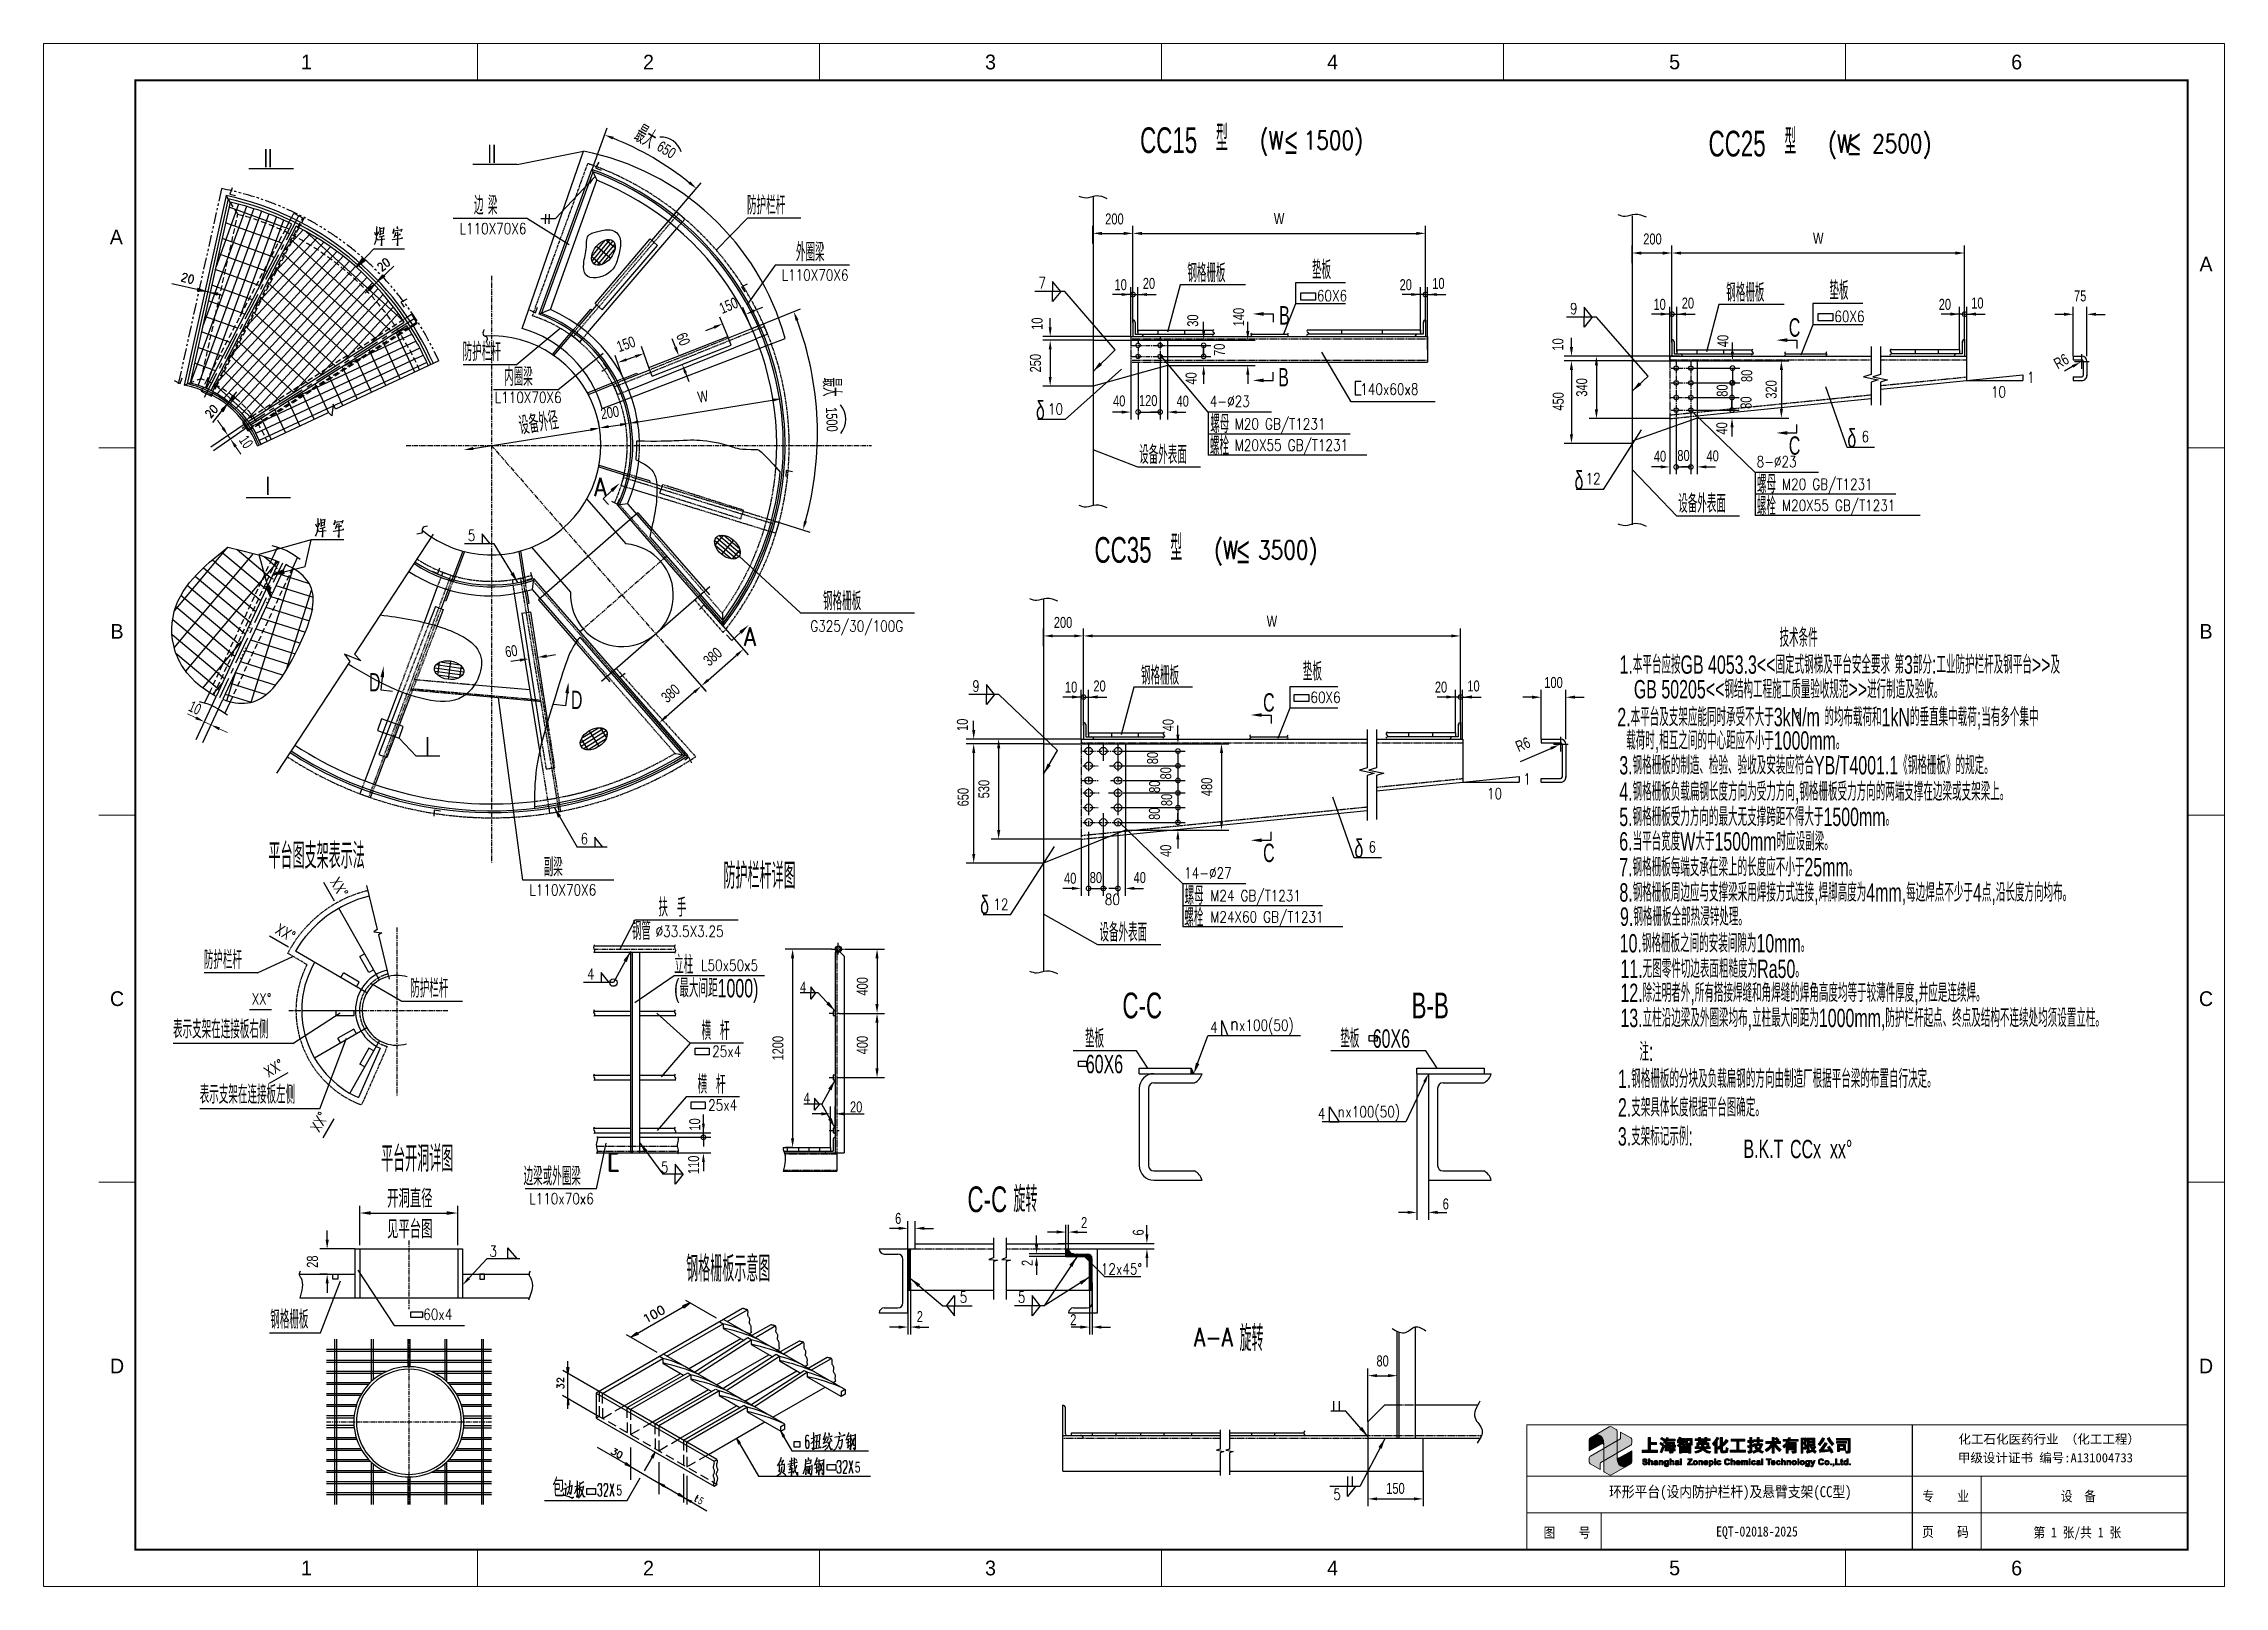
# Model space of a CAD drawing. Extents: x 148 to 221443, y -36682 to 6758.
# Drawn here: x 141939 to 153819, y -23588 to -15188 of the extents above; entities that cross this region are included whole.
import ezdxf
from ezdxf.enums import TextEntityAlignment as Align

# ---------------------------------------------------------------- set-up
doc = ezdxf.new("R2010")
doc.units = 0
doc.header["$LTSCALE"] = 10
doc.header["$MEASUREMENT"] = 0
for name, pattern in [('CENTERX2', [4, 2.5, -0.5, 0.5, -0.5]), ('HIDDENX2', [0.75, 0.5, -0.25]), ('PHANTOM', [2.5, 1.25, -0.25, 0.25, -0.25, 0.25, -0.25])]:
    doc.linetypes.add(name, pattern=pattern)
for name, color, linetype in [('2', 4, 'Continuous'), ('3', 255, 'Continuous'), ('4', 1, 'CENTERX2'), ('6', 4, 'PHANTOM'), ('9', 6, 'Continuous'), ('RED', 7, 'Continuous'), ('WHITE', 7, 'Continuous'), ('图层 1', 7, 'Continuous')]:
    doc.layers.add(name, color=color, linetype=linetype)
doc.layers.add('2（细实线）', color=3, linetype='Continuous', lineweight=20)
doc.layers.add('图框层', color=7, linetype='Continuous', lineweight=15)
doc.styles.add('BIG', font='bsfb.shx', dxfattribs={"width": 0.7, "bigfont": 'bsf.shx'})
doc.styles.add('DHZ', font='ascii.shx', dxfattribs={"width": 0.65, "height": 5, "bigfont": 'lytxt.shx'})
doc.styles.add('HZ', font='ROMS.SHX', dxfattribs={"width": 0.75, "bigfont": 'GBCBIG.SHX'})
doc.styles.get("Standard").update_dxf_attribs({"font": 'wison_e.shx', "width": 0.75, "bigfont": 'wison_c.shx'})
doc.styles.add('tkhz2', font='')
doc.styles.add('XW', font='ROMANS.shx', dxfattribs={"width": 0.85})
doc.styles.add('ZYEQ', font='bsfb.shx', dxfattribs={"width": 0.7, "bigfont": 'bsf.shx'})
doc.styles.add('公司名', font='simhei.ttf')
doc.styles.get('tkhz2').set_extended_font_data('SimSun')
doc.dimstyles.new('DIM1', dxfattribs={"dimscale": 20, "dimtxt": 3, "dimasz": 2.5, "dimexe": 2, "dimexo": 0, "dimgap": 1, "dimtad": 0, "dimdec": 0, "dimzin": 0, "dimdsep": 46, "dimtxsty": 'Standard', "dimcen": 2, "dimclrd": 3, "dimclre": 3, "dimclrt": 3, "dimadec": 0, "dimazin": 0, "dimtfac": 0.666667, "dimtdec": 0, "dimtofl": 0, "dimtmove": 2, "dimatfit": 1, "dimfxl": 2, "dimtvp": 1.333333, "dimtolj": 1, "dimtzin": 0, "dimarcsym": 0})
doc.dimstyles.new('S-1', dxfattribs={"dimtxt": 3, "dimasz": 2.5, "dimexe": 1.25, "dimexo": 0, "dimgap": 1, "dimtad": 1, "dimdec": 0, "dimdsep": 46, "dimtxsty": 'BIG', "dimcen": 0, "dimclrd": 3, "dimclre": 3, "dimclrt": 3, "dimadec": 0, "dimazin": 2, "dimtfac": 1, "dimtdec": 0, "dimtmove": 2, "dimatfit": 3, "dimfxl": 1.25, "dimarcsym": 1})

msp = doc.modelspace()

# ---------------------------------------------------------------- texts
at = {"layer": '2'}
for s, height, style, width, p in [('CC15', 140, 'HZ', 0.65, (148222.8502, -15713.9016)), ('(W  1500)', 100, 'XW', 0.8, (149125.291, -15713.9016)), ('CC25', 140, 'HZ', 0.65, (151319.6507, -15732.5208)), ('(W  2500)', 100, 'XW', 0.8, (152222.0916, -15732.5208)), ('7', 60, 'XW', 0.8, (147398.9854, -16490.4109)), ('9', 60, 'XW', 0.8, (150294.7662, -16630.3663)), ('5', 60, 'XW', 0.8, (144290.5408, -17865.2577)), ('CC35', 140, 'HZ', 0.65, (147974.4968, -17944.7234)), ('(W  3500)', 100, 'XW', 0.8, (148876.9377, -17944.7234)), ('9', 60, 'XW', 0.8, (147038.6275, -18685.8213)), ('6', 60, 'XW', 0.8, (144904.8493, -19517.0406)), ('4', 60, 'XW', 0.8, (144939.7829, -20254.2391)), ('4', 60, 'XW', 0.8, (146095.8577, -20325.8104)), ('4', 60, 'XW', 0.8, (146116.47, -20930.7434)), ('5', 60, 'XW', 0.8, (145342.1408, -21305.9134)), ('12x45%%D', 60, 'XW', 0.8, (147921.9488, -21860.0786)), ('5', 60, 'XW', 0.8, (146969.8052, -22013.1131)), ('5', 60, 'XW', 0.8, (147287.021, -22013.1131)), ('A-A', 100, 'XW', 0.8, (148417.0519, -22231.2744)), ('5', 60, 'XW', 0.8, (149005.3778, -23087.7369))]:
    msp.add_text(s, height=height, dxfattribs=dict(at, style=style, width=width)).set_placement(p, align=Align.MIDDLE_RIGHT)
for s, height, style, width, p in [('型', 140, 'HZ', 0.65, (148324.6992, -15772.3172)), ('≤', 140, 'HZ', 0.65, (148700.8807, -15788.3071)), ('型', 140, 'HZ', 0.65, (151421.4997, -15790.9364)), ('≤', 140, 'HZ', 0.65, (151768.6832, -15797.0638)), ('II', 100, 'HZ', 0.65, (143136.6774, -15861.8752)), ('II', 100, 'HZ', 0.65, (144356.6527, -15838.1028)), ('边 梁', 100, 'HZ', 0.65, (144283.0029, -16119.0298)), ('防护栏杆', 100, 'HZ', 0.65, (145770.6173, -16118.1832)), ('L110X70X6', 60, 'XW', 0.8, (144204.4208, -16225.236)), ('外圈梁', 100, 'HZ', 0.65, (146037.0449, -16373.7549)), ('钢格栅板', 100, 'HZ', 0.65, (148168.9926, -16486.7184)), ('垫板', 100, 'HZ', 0.65, (148848.2332, -16469.5841)), ('L110X70X6', 60, 'XW', 0.8, (145959.0984, -16477.9703)), ('钢格栅板', 100, 'HZ', 0.65, (151104.9487, -16593.6501)), ('垫板', 100, 'HZ', 0.65, (151666.9037, -16582.4086)), ('B', 100, 'HZ', 0.65, (148669.4538, -16717.4501)), ('60X6', 60, 'XW', 0.8, (148874.9531, -16590.6358)), ('C', 100, 'HZ', 0.65, (151445.7025, -16783.6327)), ('60X6', 60, 'XW', 0.8, (151693.6236, -16703.4603)), ('防护栏杆', 100, 'HZ', 0.65, (144221.4814, -16916.4292)), ('内圈梁', 100, 'HZ', 0.65, (144447.5128, -17052.0116)), ('B', 100, 'HZ', 0.65, (148664.0926, -17054.4361)), ('1', 60, 'XW', 0.8, (152744.0245, -17035.719)), ('L110X70X6', 60, 'XW', 0.8, (144396.2783, -17144.4402)), ('4-%%c23', 60, 'XW', 0.8, (148291.3623, -17165.625)), ('140x60x8', 60, 'XW', 0.8, (149111.1914, -17099.4583)), ('10', 60, 'XW', 0.8, (152546.7238, -17114.6004)), ('δ', 100, 'HZ', 0.65, (147344.3548, -17234.0883)), ('10', 60, 'XW', 0.8, (147409.9136, -17208.0004)), ('螺母', 100, 'HZ', 0.65, (148293.6895, -17308.443)), ('M20 GB/T1231', 60, 'XW', 0.8, (148427.6389, -17288.8496)), ('螺栓', 100, 'HZ', 0.65, (148292.4635, -17428.2003)), ('M20X55 GB/T1231', 60, 'XW', 0.8, (148427.6091, -17404.3256)), ('C', 100, 'HZ', 0.65, (151445.7025, -17426.4768)), ('δ', 100, 'HZ', 0.65, (151764.8922, -17386.097)), ('6', 60, 'XW', 0.8, (151841.69, -17357.5402)), ('设备外表面', 100, 'HZ', 0.65, (147906.6927, -17476.2981)), ('8-%%c23', 60, 'XW', 0.8, (151270.3125, -17493.6915)), ('I', 100, 'HZ', 0.65, (143147.9375, -17645.0196)), ('δ', 100, 'HZ', 0.65, (150278.2586, -17615.5644)), ('12', 60, 'XW', 0.8, (150338.7343, -17586.9362)), ('螺母', 100, 'HZ', 0.65, (151272.6397, -17636.5095)), ('M20 GB/T1231', 60, 'XW', 0.8, (151408.8255, -17616.9161)), ('设备外表面', 100, 'HZ', 0.65, (150843.1509, -17742.4396)), ('螺栓', 100, 'HZ', 0.65, (151271.4137, -17756.2669)), ('M20X55 GB/T1231', 60, 'XW', 0.8, (151408.7956, -17732.3921)), ('型', 140, 'HZ', 0.65, (148076.3459, -18003.139)), ('≤', 140, 'HZ', 0.65, (148439.8955, -18016.893)), ('钢格栅板', 100, 'HZ', 0.65, (146184.3918, -18273.2856)), ('G325/30/100G', 60, 'XW', 0.8, (146115.1568, -18389.2719)), ('D', 100, 'HZ', 0.65, (143710.4089, -18715.389)), ('钢格栅板', 100, 'HZ', 0.65, (147916.5783, -18678.5498)), ('垫板', 100, 'HZ', 0.65, (148798.4929, -18656.378)), ('D', 100, 'HZ', 0.65, (144811.1146, -18811.4871)), ('C', 100, 'HZ', 0.65, (148581.9444, -18825.0149)), ('60X6', 60, 'XW', 0.8, (148839.5829, -18777.4297)), ('I', 100, 'HZ', 0.65, (144018.1232, -19063.7872)), ('平台图支架表示法', 140, 'HZ', 0.65, (143163.8242, -19680.6534)), ('C', 100, 'HZ', 0.65, (148581.9444, -19644.2012)), ('δ', 100, 'HZ', 0.65, (149079.4783, -19620.1934)), ('6', 60, 'XW', 0.8, (149156.2762, -19591.6366)), ('副梁', 100, 'HZ', 0.65, (144662.8578, -19722.0208)), ('防护栏杆详图', 140, 'HZ', 0.65, (145642.2663, -19789.9095)), ('14-%%c27', 60, 'XW', 0.8, (148151.6793, -19734.0104)), ('L110X70X6', 60, 'XW', 0.8, (144584.9113, -19826.2362)), ('扶  手', 100, 'HZ', 0.65, (145287.7253, -19941.3345)), ('δ', 100, 'HZ', 0.65, (147040.4891, -19927.0627)), ('80', 60, 'XW', 0.8, (147719.7657, -19877.6994)), ('螺母', 100, 'HZ', 0.65, (148154.0065, -19876.8284)), ('M24 GB/T1231', 60, 'XW', 0.8, (148294.1916, -19857.235)), ('钢管', 100, 'HZ', 0.65, (145143.0568, -20069.0812)), ('12', 60, 'XW', 0.8, (147112.5564, -19904.0968)), ('螺栓', 100, 'HZ', 0.65, (148152.7805, -19996.5857)), ('M24X60 GB/T1231', 60, 'XW', 0.8, (148294.1618, -19972.711)), ('%%C33.5X3.25', 60, 'XW', 0.8, (145272.6339, -20051.4756)), ('设备外表面', 100, 'HZ', 0.65, (147690.2224, -20077.4449)), ('防护栏杆', 100, 'HZ', 0.65, (142811.1308, -20227.3156)), ('L50x50x5', 60, 'XW', 0.8, (145520.2529, -20236.4038)), ('防护栏杆', 100, 'HZ', 0.65, (143935.7382, -20382.2767)), ('(最大间距1000)', 100, 'HZ', 0.65, (145373.1783, -20381.0561)), ('C-C', 140, 'HZ', 0.65, (147815.4124, -20495.0116)), ('B-B ', 140, 'HZ', 0.65, (149390.8085, -20495.0116)), ('表示支架在连接板右侧', 100, 'HZ', 0.65, (142643.4978, -20604.6935)), ('横  杆', 100, 'HZ', 0.65, (145522.9005, -20612.4481)), ('垫板   ', 100, 'HZ', 0.65, (147611.7112, -20655.2086)), ('4', 60, 'XW', 0.8, (148293.2695, -20573.6803)), ('n', 70, 'XW', 0.8, (148402.1914, -20559.0277)), ('x100(50)', 60, 'XW', 0.8, (148450.7932, -20562.8789)), ('垫板   60X6', 100, 'HZ', 0.65, (149002.5414, -20655.2086)), ('25x4', 60, 'XW', 0.8, (145580.5592, -20705.2066)), ('   60X6', 100, 'HZ', 0.65, (147543.6611, -20793.9797)), ('表示支架在连接板左侧', 100, 'HZ', 0.65, (142788.8915, -20959.9819)), ('25x4', 60, 'XW', 0.8, (145558.7115, -20997.7981)), ('4', 60, 'XW', 0.8, (148880.002, -21043.504)), ('n', 60, 'XW', 0.8, (148987.9266, -21032.501)), ('x100(50)', 60, 'XW', 0.8, (149029.9171, -21033.8996)), ('边梁或外圈梁', 100, 'HZ', 0.65, (144553.2063, -21404.9169)), ('L110x70x6', 60, 'XW', 0.8, (144584.157, -21507.1117)), ('C-C 旋转', 140, 'HZ', 0.65, (146971.4388, -21550.3113)), ('   3', 59.25333, 'XW', 0.8, (144261.3581, -21792.78)), ('钢格栅板示意图', 140, 'HZ', 0.65, (145438.922, -21928.8893)), ('钢格栅板', 100, 'HZ', 0.65, (143173.3429, -22185.0223)), ('60x4', 60, 'XW', 0.8, (144006.8052, -22137.2294)), ('旋转', 140, 'HZ', 0.65, (148453.3656, -22307.8594))]:
    msp.add_text(s, height=height, dxfattribs=dict(at, style=style, width=width)).set_placement(p)
for s, height, rotation, style, width, p in [('最大', 100, 270, 'HZ', 0.65, (146181.9361, -17005.6984)), ('XX%%d', 60, 299.78667017, 'XW', 0.8, (143495.8776, -19749.9939)), ('XX%%d', 60, 329.78667017, 'XW', 0.8, (143194.221, -20027.7002)), ('XX%%d', 60, 359.78667017, 'XW', 0.8, (143071.832, -20419.0293)), ('XX%%d', 60, 29.78667017, 'XW', 0.8, (143161.5044, -20819.1247)), ('XX%%d', 60, 59.78667017, 'XW', 0.8, (143439.2108, -21120.7812))]:
    msp.add_text(s, height=height, rotation=rotation, dxfattribs=dict(at, style=style, width=width)).set_placement(p)
at = {"layer": '2', "color": 3, "linetype": 'Continuous'}
for s, height, style, width, p in [('技术条件', 100, 'HZ', 0.65, (151394.8455, -18472.5117)), ('1.本平台应按GB 4053.3<<固定式钢梯及平台安全要求 第3部分:工业防护栏杆及钢平台>>及', 100, 'HZ', 0.65, (150523.6555, -18619.2024)), ('GB 50205<<钢结构工程施工质量验收规范>>进行制造及验收。', 100, 'HZ', 0.65, (150601.7512, -18753.245)), ('2.本平台及支架应能同时承受不大于3kN/m 的均布载荷和1kN的垂直集中载荷;当有多个集中', 100, 'HZ', 0.65, (150511.4994, -18904.6921)), ('2', 30, 'XW', 0.8, (151482.7702, -18860.245)), ('  载荷时,相互之间的中心距应不小于1000mm。', 100, 'HZ', 0.65, (150511.4994, -19032.486)), ('3.钢格栅板的制造、检验、验收及安装应符合YB/T4001.1《钢格栅板》的规定。', 100, 'HZ', 0.65, (150522.3541, -19167.3943)), ('4.钢格栅板负载扁钢长度方向为受力方向,钢格栅板受力方向的两端支撑在边梁或支架梁上。', 100, 'HZ', 0.65, (150522.3541, -19310.737)), ('5.钢格栅板受力方向的最大无支撑跨距不得大于1500mm。', 100, 'HZ', 0.65, (150522.1802, -19448.2109)), ('6.当平台宽度W大于1500mm时应设副梁。', 100, 'HZ', 0.65, (150522.1655, -19581.8398)), ('7.钢格栅板每端支承在梁上的长度应不小于25mm。', 100, 'HZ', 0.65, (150522.1655, -19722.1136)), ('8.钢格栅板周边应与支撑梁采用焊接方式连接,焊脚高度为4mm,每边焊点不少于4点,沿长度方向均布。', 100, 'HZ', 0.65, (150522.9462, -19859.7626)), ('9.钢格栅板全部热浸锌处理。', 100, 'HZ', 0.65, (150526.3139, -19991.6877)), ('10.钢格栅板之间的安装间隙为10mm。', 100, 'HZ', 0.65, (150524.6269, -20136.3451)), ('立柱', 100, 'HZ', 0.65, (145373.4084, -20253.5399)), ('11.无图零件切边表面粗糙度为Ra50。', 100, 'HZ', 0.65, (150528.5824, -20275.5692)), ('12.除注明者外,所有搭接焊缝和角焊缝的焊角高度均等于较薄件厚度,并应是连续焊。', 100, 'HZ', 0.65, (150528.5824, -20406.1662)), ('13.立柱沿边梁及外圈梁均布,立柱最大间距为1000mm,防护栏杆起点、终点及结构不连续处均须设置立柱。', 100, 'HZ', 0.65, (150528.5211, -20543.1496)), ('注:', 100, 'HZ', 0.65, (150632.0036, -20727.0246)), ('1.钢格栅板的分块及负载扁钢的方向由制造厂根据平台梁的布置自行决定。', 100, 'HZ', 0.65, (150514.9617, -20874.1213)), ('横  杆', 100, 'HZ', 0.65, (145501.0528, -20905.0397)), ('2.支架具体长度根据平台图确定。', 100, 'HZ', 0.65, (150515.0353, -21030.2962)), ('3.支架标记示例:', 100, 'HZ', 0.65, (150514.578, -21188.0699)), ('B.K.T', 100, 'HZ', 0.65, (151198.8663, -21255.7168)), ('CCx  xx%%D', 100, 'HZ', 0.65, (151452.518, -21257.0678))]:
    msp.add_text(s, height=height, dxfattribs=dict(at, style=style, width=width)).set_placement(p)
at = {"layer": '2', "color": 3, "style": 'XW', "width": 0.8}
for s, p in [('10', (149801.5862, -19301.2681)), ('1', (149998.887, -19222.3868))]:
    msp.add_text(s, height=60, dxfattribs=at).set_placement(p)
at = {"layer": '2', "style": 'HZ', "width": 0.65}
msp.add_text('平台开洞详图', height=140, dxfattribs=at).set_placement((143973.9083, -21253.0351), align=Align.MIDDLE)
at = {"layer": '2', "insert": (145218.5653, -15693.7143), "char_height": 100, "attachment_point": 5, "rotation": 329.73793187, "style": 'HZ'}
msp.add_mtext('最大', dxfattribs=at)
at = {"layer": '2', "char_height": 100, "attachment_point": 5}
for s, insert, style in [('A', (144971.3442, -17602.5803), 'XW'), ('A', (145785.9315, -18417.5166), 'XW'), ('开洞直径\\P见平台图', (143933.4011, -21560.0152), 'DHZ')]:
    msp.add_mtext(s, dxfattribs=dict(at, insert=insert, style=style))
at = {"layer": '图框层', "ltscale": 10, "style": '公司名'}
for s, p in [('化工石化医药行业 （化工工程）', (152369.8105, -22811.3995)), ('甲级设计证书 编号:A131004733', (152366.765, -22912.8764))]:
    msp.add_text(s, height=50, dxfattribs=at).set_placement(p)
at = {"layer": '图框层', "style": 'tkhz2', "width": 0.85}
for s, p in [('专    业', (152300.3865, -23124.41)), ('设  备', (153023.0919, -23124.41)), ('图    号', (150237.2193, -23323.0387)), ('EQT-02018-2025', (151272.3321, -23316.5836)), ('页    码', (152298.9474, -23318.9268)), ('第 1 张/共 1 张', (153017.2121, -23321.8686))]:
    msp.add_text(s, height=55, dxfattribs=at).set_placement(p, align=Align.CENTER)
msp.add_attdef('环形平台(设内防护栏杆)及悬臂支架(CC型)', text='', height=60, dxfattribs=at).set_placement((151127.0132, -23102.7052), align=Align.CENTER)

# ---------------------------------------------------------------- blocks, each defined once
blk = doc.blocks.new('*D1493')
at = {"layer": '2', "color": 3, "lineweight": -2}
blk.add_line((144279, -17392), (144918, -17290), dxfattribs=at)
at = {"layer": '2', "color": 3}
for points in [[(144919, -17298), (144916, -17281), (144967, -17282)], [(144278, -17384), (144281, -17400), (144230, -17400)]]:
    blk.add_solid(points, dxfattribs=at)
at = {"layer": 'Defpoints', "color": 0}
for p in [(144967, -17282), (144967, -17282), (144230, -17400)]:
    blk.add_point(p, dxfattribs=at)
at = {"layer": '2', "color": 3, "insert": (144635, -17253), "char_height": 100, "attachment_point": 5, "rotation": 9.0992, "style": 'HZ'}
blk.add_mtext('\\A1;设备外径', dxfattribs=at)
blk = doc.blocks.new('*D1494')
at = {"layer": '2', "color": 3, "lineweight": -2}
blk.add_line((145178, -17247), (145908, -17130), dxfattribs=at)
at = {"layer": '2', "color": 3}
for points in [[(145910, -17138), (145907, -17121), (145958, -17122)], [(145177, -17239), (145179, -17255), (145129, -17255)]]:
    blk.add_solid(points, dxfattribs=at)
at = {"layer": 'Defpoints', "color": 0}
for p in [(145958, -17122), (145958, -17122), (145129, -17255)]:
    blk.add_point(p, dxfattribs=at)
at = {"layer": '2', "color": 3, "insert": (145530, -17109), "char_height": 60, "attachment_point": 5, "rotation": 9.1391}
blk.add_mtext('\\A1;W', dxfattribs=at)
blk = doc.blocks.new('*D1495')
at = {"layer": '2', "color": 3, "lineweight": -2}
for p, q in [((145796, -16739), (146062, -16632)), ((145924, -17789), (146113, -17848))]:
    blk.add_line(p, q, dxfattribs=at)
blk.add_arc((144376, -17312), 1778, 344.4833, 20.3546, dxfattribs=at)
at = {"layer": '2', "color": 3}
for points in [[(146051, -16691), (146035, -16697), (146025, -16647)], [(146081, -17786), (146097, -17790), (146075, -17836)]]:
    blk.add_solid(points, dxfattribs=at)
at = {"layer": 'Defpoints', "color": 0}
for p in [(145796, -16739), (145113, -17015), (146149, -17439), (145460, -17646), (145924, -17789)]:
    blk.add_point(p, dxfattribs=at)
at = {"layer": '2', "color": 3, "insert": (146232, -17234), "char_height": 60, "attachment_point": 5, "rotation": 272.419}
blk.add_mtext('1500', dxfattribs=at)
blk = doc.blocks.new('*D1496')
at = {"layer": '2', "color": 3, "lineweight": -2}
for p, q in [((145562, -18271), (145776, -18516)), ((145333, -18471), (145547, -18716)), ((145559, -18653), (145712, -18519))]:
    blk.add_line(p, q, dxfattribs=at)
at = {"layer": '2', "color": 3}
for points in [[(145718, -18525), (145707, -18513), (145750, -18486)], [(145553, -18647), (145564, -18659), (145521, -18686)]]:
    blk.add_solid(points, dxfattribs=at)
at = {"layer": 'Defpoints', "color": 0}
for p in [(145562, -18271), (145333, -18471), (145750, -18486)]:
    blk.add_point(p, dxfattribs=at)
at = {"layer": '2', "color": 3, "insert": (145583, -18526), "char_height": 60, "attachment_point": 5, "rotation": 41.0923}
blk.add_mtext('\\A1;380', dxfattribs=at)
blk = doc.blocks.new('*D1497')
at = {"layer": '2', "color": 3, "lineweight": -2}
for p, q in [((145483, -18719), (145330, -18853)), ((145521, -18686), (145547, -18716)), ((145292, -18886), (145318, -18916))]:
    blk.add_line(p, q, dxfattribs=at)
at = {"layer": '2', "color": 3}
for points in [[(145489, -18725), (145478, -18713), (145521, -18686)], [(145324, -18847), (145335, -18859), (145292, -18886)]]:
    blk.add_solid(points, dxfattribs=at)
at = {"layer": 'Defpoints', "color": 0}
for p in [(145521, -18686), (145292, -18886), (145292, -18886)]:
    blk.add_point(p, dxfattribs=at)
at = {"layer": '2', "color": 3, "insert": (145354, -18726), "char_height": 60, "attachment_point": 5, "rotation": 41.0923}
blk.add_mtext('\\A1;380', dxfattribs=at)
blk = doc.blocks.new('*D1498')
at = {"layer": '2', "color": 3, "lineweight": -2}
for p, q in [((145129, -17256), (145122, -17216)), ((144967, -17282), (144961, -17242)), ((145016, -17273), (145079, -17263))]:
    blk.add_line(p, q, dxfattribs=at)
at = {"layer": '2', "color": 3}
for points in [[(145015, -17265), (145018, -17281), (144967, -17281)], [(145081, -17271), (145078, -17255), (145129, -17255)]]:
    blk.add_solid(points, dxfattribs=at)
at = {"layer": 'Defpoints', "color": 0}
for p in [(144967, -17282), (145129, -17255), (145129, -17256)]:
    blk.add_point(p, dxfattribs=at)
at = {"layer": '2', "color": 3, "insert": (145023, -17197), "char_height": 60, "attachment_point": 5, "rotation": 9.0916}
blk.add_mtext('\\A1;200', dxfattribs=at)
blk = doc.blocks.new('*D1499')
at = {"layer": '2', "color": 3, "lineweight": -2}
for p, q in [((144926, -15873), (145008, -15647)), ((145341, -16156), (145521, -15946))]:
    blk.add_line(p, q, dxfattribs=at)
blk.add_arc((144437, -17215), 1628, 51.2487, 68.2271, dxfattribs=at)
at = {"layer": '2', "color": 3}
for points in [[(145044, -15695), (145038, -15710), (144994, -15685)], [(145451, -15951), (145462, -15938), (145495, -15977)]]:
    blk.add_solid(points, dxfattribs=at)
at = {"layer": 'Defpoints', "color": 0}
for p in [(145172, -15762), (144926, -15873), (145341, -16156), (144638, -16662), (144863, -16716)]:
    blk.add_point(p, dxfattribs=at)
at = {"layer": '2', "color": 3, "insert": (145332, -15766), "char_height": 60, "attachment_point": 5, "rotation": 328.2824}
blk.add_mtext('650', dxfattribs=at)
blk = doc.blocks.new('_DotSmall')
at = {"layer": 'WHITE', "color": 0, "const_width": 0.5}
blk.add_lwpolyline([(-0.0625, 0, 1), (0.0625, 0, 1)], format="xyb", close=True, dxfattribs=at)
blk = doc.blocks.new('*D1500')
at = {"layer": '2', "color": 3, "lineweight": -2}
for p, q in [((147811, -16554), (147761, -16554)), ((147861, -16783), (147861, -16514)), ((147873, -16708), (147873, -16514)), ((147873, -16554), (147923, -16554))]:
    blk.add_line(p, q, dxfattribs=at)
at = {"layer": '2', "color": 3}
blk.add_solid([(147811, -16562), (147811, -16546), (147861, -16554)], dxfattribs=at)
at = {"layer": 'Defpoints', "color": 0}
for p in [(147873, -16554), (147873, -16708), (147861, -16783)]:
    blk.add_point(p, dxfattribs=at)
at = {"layer": '2', "color": 3, "lineweight": -2, "xscale": 50, "yscale": 50, "zscale": 50, "rotation": 180}
blk.add_blockref('_DotSmall', (147873, -16554), dxfattribs=at)
at = {"layer": '2', "color": 3, "insert": (147806, -16501), "char_height": 60, "attachment_point": 5}
blk.add_mtext('\\A1;10', dxfattribs=at)
blk = doc.blocks.new('*D1501')
at = {"layer": '2', "color": 3, "lineweight": -2}
for p, q in [((147873, -16554), (147823, -16554)), ((147873, -16708), (147873, -16514)), ((147900, -16759), (147900, -16514)), ((147950, -16554), (148000, -16554))]:
    blk.add_line(p, q, dxfattribs=at)
at = {"layer": '2', "color": 3}
blk.add_solid([(147950, -16546), (147950, -16562), (147900, -16554)], dxfattribs=at)
at = {"layer": 'Defpoints', "color": 0}
for p in [(147873, -16554), (147873, -16708), (147900, -16759)]:
    blk.add_point(p, dxfattribs=at)
at = {"layer": '2', "color": 3, "lineweight": -2, "xscale": 50, "yscale": 50, "zscale": 50}
blk.add_blockref('_DotSmall', (147873, -16554), dxfattribs=at)
at = {"layer": '2', "color": 3, "insert": (147960, -16494), "char_height": 60, "attachment_point": 5}
blk.add_mtext('\\A1;20', dxfattribs=at)
blk = doc.blocks.new('*D1502')
at = {"layer": '2', "color": 3, "lineweight": -2}
for p, q in [((149389, -16554), (149339, -16554)), ((149439, -16759), (149439, -16514)), ((149466, -16708), (149466, -16514)), ((149466, -16554), (149516, -16554))]:
    blk.add_line(p, q, dxfattribs=at)
at = {"layer": '2', "color": 3}
blk.add_solid([(149389, -16562), (149389, -16546), (149439, -16554)], dxfattribs=at)
at = {"layer": 'Defpoints', "color": 0}
for p in [(149466, -16554), (149466, -16708), (149439, -16759)]:
    blk.add_point(p, dxfattribs=at)
at = {"layer": '2', "color": 3, "lineweight": -2, "xscale": 50, "yscale": 50, "zscale": 50, "rotation": 180}
blk.add_blockref('_DotSmall', (149466, -16554), dxfattribs=at)
at = {"layer": '2', "color": 3, "insert": (149359, -16501), "char_height": 60, "attachment_point": 5}
blk.add_mtext('\\A1;20', dxfattribs=at)
blk = doc.blocks.new('*D1503')
at = {"layer": '2', "color": 3, "lineweight": -2}
for p, q in [((149466, -16554), (149416, -16554)), ((149466, -16708), (149466, -16514)), ((149478, -16853), (149478, -16514)), ((149528, -16554), (149578, -16554))]:
    blk.add_line(p, q, dxfattribs=at)
at = {"layer": '2', "color": 3}
blk.add_solid([(149528, -16546), (149528, -16562), (149478, -16554)], dxfattribs=at)
at = {"layer": 'Defpoints', "color": 0}
for p in [(149466, -16554), (149466, -16708), (149478, -16853)]:
    blk.add_point(p, dxfattribs=at)
at = {"layer": '2', "color": 3, "lineweight": -2, "xscale": 50, "yscale": 50, "zscale": 50}
blk.add_blockref('_DotSmall', (149466, -16554), dxfattribs=at)
at = {"layer": '2', "color": 3, "insert": (149537, -16494), "char_height": 60, "attachment_point": 5}
blk.add_mtext('\\A1;10', dxfattribs=at)
blk = doc.blocks.new('*D1504')
at = {"layer": '2', "color": 3, "lineweight": -2}
for p, q in [((147655, -16276), (147655, -16181)), ((147705, -16221), (147823, -16221)), ((147873, -16708), (147873, -16181))]:
    blk.add_line(p, q, dxfattribs=at)
at = {"layer": '2', "color": 3}
for points in [[(147705, -16213), (147705, -16230), (147655, -16221)], [(147823, -16230), (147823, -16213), (147873, -16221)]]:
    blk.add_solid(points, dxfattribs=at)
at = {"layer": 'Defpoints', "color": 0}
for p in [(147873, -16221), (147655, -16276), (147873, -16708)]:
    blk.add_point(p, dxfattribs=at)
at = {"layer": '2', "color": 3, "insert": (147772, -16143), "char_height": 60, "attachment_point": 5}
blk.add_mtext('\\A1;200', dxfattribs=at)
blk = doc.blocks.new('*D1505')
at = {"layer": '2', "color": 3, "lineweight": -2}
for p, q in [((147422, -16733), (147422, -16683)), ((147861, -16783), (147382, -16783)), ((147655, -16803), (147382, -16803)), ((147422, -16853), (147422, -16903))]:
    blk.add_line(p, q, dxfattribs=at)
at = {"layer": '2', "color": 3}
for points in [[(147414, -16733), (147430, -16733), (147422, -16783)], [(147430, -16853), (147414, -16853), (147422, -16803)]]:
    blk.add_solid(points, dxfattribs=at)
at = {"layer": 'Defpoints', "color": 0}
for p in [(147422, -16783), (147655, -16803), (147861, -16783)]:
    blk.add_point(p, dxfattribs=at)
at = {"layer": '2', "color": 3, "insert": (147351, -16713), "char_height": 60, "attachment_point": 5, "rotation": 90}
blk.add_mtext('\\A1;10', dxfattribs=at)
blk = doc.blocks.new('*D1506')
at = {"layer": '2', "color": 3, "lineweight": -2}
for p, q in [((147873, -16708), (147873, -16181)), ((147923, -16221), (149416, -16221)), ((149466, -16708), (149466, -16181))]:
    blk.add_line(p, q, dxfattribs=at)
at = {"layer": '2', "color": 3}
for points in [[(147923, -16213), (147923, -16230), (147873, -16221)], [(149416, -16230), (149416, -16213), (149466, -16221)]]:
    blk.add_solid(points, dxfattribs=at)
at = {"layer": 'Defpoints', "color": 0}
for p in [(149466, -16221), (147873, -16708), (149466, -16708)]:
    blk.add_point(p, dxfattribs=at)
at = {"layer": '2', "color": 3, "insert": (148669, -16141), "char_height": 60, "attachment_point": 5}
blk.add_mtext('\\A1;W', dxfattribs=at)
blk = doc.blocks.new('*D1507')
at = {"layer": '2', "color": 3, "lineweight": -2}
for p, q in [((147655, -16803), (147382, -16803)), ((147422, -16853), (147422, -17003)), ((147655, -17053), (147382, -17053))]:
    blk.add_line(p, q, dxfattribs=at)
at = {"layer": '2', "color": 3}
for points in [[(147430, -16853), (147414, -16853), (147422, -16803)], [(147414, -17003), (147430, -17003), (147422, -17053)]]:
    blk.add_solid(points, dxfattribs=at)
at = {"layer": 'Defpoints', "color": 0}
for p in [(147655, -16803), (147422, -17053), (147655, -17053)]:
    blk.add_point(p, dxfattribs=at)
at = {"layer": '2', "color": 3, "insert": (147342, -16928), "char_height": 60, "attachment_point": 5, "rotation": 90}
blk.add_mtext('\\A1;250', dxfattribs=at)
blk = doc.blocks.new('*D1508')
at = {"layer": '2', "color": 3, "lineweight": -2}
for p, q in [((147861, -16923), (147861, -17234)), ((147901, -16923), (147901, -17234)), ((147811, -17194), (147761, -17194)), ((147901, -17194), (147951, -17194))]:
    blk.add_line(p, q, dxfattribs=at)
at = {"layer": '2', "color": 3}
blk.add_solid([(147811, -17203), (147811, -17186), (147861, -17194)], dxfattribs=at)
at = {"layer": 'Defpoints', "color": 0}
for p in [(147861, -16923), (147901, -16923), (147901, -17194)]:
    blk.add_point(p, dxfattribs=at)
at = {"layer": '2', "color": 3, "lineweight": -2, "xscale": 50, "yscale": 50, "zscale": 50, "rotation": 180}
blk.add_blockref('_DotSmall', (147901, -17194), dxfattribs=at)
at = {"layer": '2', "color": 3, "insert": (147798, -17134), "char_height": 60, "attachment_point": 5}
blk.add_mtext('\\A1;40', dxfattribs=at)
blk = doc.blocks.new('*D1509')
at = {"layer": '2', "color": 3, "lineweight": -2}
for p, q in [((147901, -16923), (147901, -17234)), ((148021, -16923), (148021, -17234)), ((147901, -17194), (148021, -17194))]:
    blk.add_line(p, q, dxfattribs=at)
at = {"layer": 'Defpoints', "color": 0}
for p in [(147901, -16923), (148021, -16923), (148021, -17194)]:
    blk.add_point(p, dxfattribs=at)
at = {"layer": '2', "color": 3, "lineweight": -2, "xscale": 50, "yscale": 50, "zscale": 50, "rotation": 180}
blk.add_blockref('_DotSmall', (147901, -17194), dxfattribs=at)
at = {"layer": '2', "color": 3, "lineweight": -2, "xscale": 50, "yscale": 50, "zscale": 50}
blk.add_blockref('_DotSmall', (148021, -17194), dxfattribs=at)
at = {"layer": '2', "color": 3, "insert": (147956, -17132), "char_height": 60, "attachment_point": 5}
blk.add_mtext('\\A1;120', dxfattribs=at)
blk = doc.blocks.new('*D1510')
at = {"layer": '2', "color": 3, "lineweight": -2}
for p, q in [((148021, -16923), (148021, -17234)), ((148061, -16932), (148061, -17234)), ((148021, -17194), (147971, -17194)), ((148111, -17194), (148161, -17194))]:
    blk.add_line(p, q, dxfattribs=at)
at = {"layer": '2', "color": 3}
blk.add_solid([(148111, -17186), (148111, -17203), (148061, -17194)], dxfattribs=at)
at = {"layer": 'Defpoints', "color": 0}
for p in [(148021, -16923), (148061, -16932), (148061, -17194)]:
    blk.add_point(p, dxfattribs=at)
at = {"layer": '2', "color": 3, "lineweight": -2, "xscale": 50, "yscale": 50, "zscale": 50}
blk.add_blockref('_DotSmall', (148021, -17194), dxfattribs=at)
at = {"layer": '2', "color": 3, "insert": (148144, -17135), "char_height": 60, "attachment_point": 5}
blk.add_mtext('\\A1;40', dxfattribs=at)
blk = doc.blocks.new('*D1511')
at = {"layer": '2', "color": 3, "lineweight": -2}
for p, q in [((148061, -16831), (148298, -16831)), ((148258, -16831), (148258, -16891)), ((148049, -16891), (148298, -16891))]:
    blk.add_line(p, q, dxfattribs=at)
at = {"layer": 'Defpoints', "color": 0}
for p in [(148061, -16831), (148049, -16891), (148258, -16891)]:
    blk.add_point(p, dxfattribs=at)
at = {"layer": '2', "color": 3, "lineweight": -2, "xscale": 50, "yscale": 50, "zscale": 50}
for p, rotation in [((148258, -16831), 90), ((148258, -16891), 270)]:
    blk.add_blockref('_DotSmall', p, dxfattribs=dict(at, rotation=rotation))
at = {"layer": '2', "color": 3, "insert": (148344, -16855), "char_height": 60, "attachment_point": 5, "rotation": 90}
blk.add_mtext('\\A1;70', dxfattribs=at)
blk = doc.blocks.new('*D1512')
at = {"layer": '2', "color": 3, "lineweight": -2}
for p, q in [((148258, -16753), (148258, -16703)), ((148061, -16803), (148298, -16803)), ((148061, -16831), (148298, -16831)), ((148258, -16831), (148258, -16881))]:
    blk.add_line(p, q, dxfattribs=at)
at = {"layer": '2', "color": 3}
blk.add_solid([(148250, -16753), (148266, -16753), (148258, -16803)], dxfattribs=at)
at = {"layer": 'Defpoints', "color": 0}
for p in [(148061, -16803), (148061, -16831), (148258, -16831)]:
    blk.add_point(p, dxfattribs=at)
at = {"layer": '2', "color": 3, "lineweight": -2, "xscale": 50, "yscale": 50, "zscale": 50, "rotation": 90}
blk.add_blockref('_DotSmall', (148258, -16831), dxfattribs=at)
at = {"layer": '2', "color": 3, "insert": (148199, -16696), "char_height": 60, "attachment_point": 5, "rotation": 90}
blk.add_mtext('\\A1;30', dxfattribs=at)
blk = doc.blocks.new('*D1513')
at = {"layer": '2', "color": 3, "lineweight": -2}
for p, q in [((148258, -16891), (148258, -16841)), ((148049, -16891), (148298, -16891)), ((148061, -16940), (148298, -16940)), ((148258, -16990), (148258, -17040))]:
    blk.add_line(p, q, dxfattribs=at)
at = {"layer": '2', "color": 3}
blk.add_solid([(148266, -16990), (148250, -16990), (148258, -16940)], dxfattribs=at)
at = {"layer": 'Defpoints', "color": 0}
for p in [(148049, -16891), (148061, -16940), (148258, -16891)]:
    blk.add_point(p, dxfattribs=at)
at = {"layer": '2', "color": 3, "lineweight": -2, "xscale": 50, "yscale": 50, "zscale": 50, "rotation": 270}
blk.add_blockref('_DotSmall', (148258, -16891), dxfattribs=at)
at = {"layer": '2', "color": 3, "insert": (148190, -17011), "char_height": 60, "attachment_point": 5, "rotation": 90}
blk.add_mtext('\\A1;40', dxfattribs=at)
blk = doc.blocks.new('*D1514')
at = {"layer": '2', "color": 3, "lineweight": -2}
for p, q in [((147541, -18746), (147491, -18746)), ((147591, -18975), (147591, -18706)), ((147603, -18900), (147603, -18706)), ((147603, -18746), (147653, -18746))]:
    blk.add_line(p, q, dxfattribs=at)
at = {"layer": '2', "color": 3}
blk.add_solid([(147541, -18754), (147541, -18737), (147591, -18746)], dxfattribs=at)
at = {"layer": 'Defpoints', "color": 0}
for p in [(147603, -18746), (147591, -18975), (147603, -18900)]:
    blk.add_point(p, dxfattribs=at)
at = {"layer": '2', "color": 3, "lineweight": -2, "xscale": 50, "yscale": 50, "zscale": 50, "rotation": 180}
blk.add_blockref('_DotSmall', (147603, -18746), dxfattribs=at)
at = {"layer": '2', "color": 3, "insert": (147536, -18692), "char_height": 60, "attachment_point": 5}
blk.add_mtext('\\A1;10', dxfattribs=at)
blk = doc.blocks.new('*D1515')
at = {"layer": '2', "color": 3, "lineweight": -2}
for p, q in [((147603, -18746), (147553, -18746)), ((147603, -18900), (147603, -18706)), ((147630, -18951), (147630, -18706)), ((147680, -18746), (147730, -18746))]:
    blk.add_line(p, q, dxfattribs=at)
at = {"layer": '2', "color": 3}
blk.add_solid([(147680, -18737), (147680, -18754), (147630, -18746)], dxfattribs=at)
at = {"layer": 'Defpoints', "color": 0}
for p in [(147603, -18746), (147603, -18900), (147630, -18951)]:
    blk.add_point(p, dxfattribs=at)
at = {"layer": '2', "color": 3, "lineweight": -2, "xscale": 50, "yscale": 50, "zscale": 50}
blk.add_blockref('_DotSmall', (147603, -18746), dxfattribs=at)
at = {"layer": '2', "color": 3, "insert": (147691, -18686), "char_height": 60, "attachment_point": 5}
blk.add_mtext('\\A1;20', dxfattribs=at)
blk = doc.blocks.new('*D1516')
at = {"layer": '2', "color": 3, "lineweight": -2}
for p, q in [((149580, -18746), (149530, -18746)), ((149630, -18941), (149630, -18706)), ((149657, -18900), (149657, -18706)), ((149657, -18746), (149707, -18746))]:
    blk.add_line(p, q, dxfattribs=at)
at = {"layer": '2', "color": 3}
blk.add_solid([(149580, -18754), (149580, -18737), (149630, -18746)], dxfattribs=at)
at = {"layer": 'Defpoints', "color": 0}
for p in [(149657, -18746), (149630, -18941), (149657, -18900)]:
    blk.add_point(p, dxfattribs=at)
at = {"layer": '2', "color": 3, "lineweight": -2, "xscale": 50, "yscale": 50, "zscale": 50, "rotation": 180}
blk.add_blockref('_DotSmall', (149657, -18746), dxfattribs=at)
at = {"layer": '2', "color": 3, "insert": (149551, -18692), "char_height": 60, "attachment_point": 5}
blk.add_mtext('\\A1;20', dxfattribs=at)
blk = doc.blocks.new('*D1517')
at = {"layer": '2', "color": 3, "lineweight": -2}
for p, q in [((149657, -18746), (149607, -18746)), ((149657, -18900), (149657, -18706)), ((149669, -18975), (149669, -18706)), ((149719, -18746), (149769, -18746))]:
    blk.add_line(p, q, dxfattribs=at)
at = {"layer": '2', "color": 3}
blk.add_solid([(149719, -18737), (149719, -18754), (149669, -18746)], dxfattribs=at)
at = {"layer": 'Defpoints', "color": 0}
for p in [(149657, -18746), (149657, -18900), (149669, -18975)]:
    blk.add_point(p, dxfattribs=at)
at = {"layer": '2', "color": 3, "lineweight": -2, "xscale": 50, "yscale": 50, "zscale": 50}
blk.add_blockref('_DotSmall', (149657, -18746), dxfattribs=at)
at = {"layer": '2', "color": 3, "insert": (149728, -18686), "char_height": 60, "attachment_point": 5}
blk.add_mtext('\\A1;10', dxfattribs=at)
blk = doc.blocks.new('*D1518')
at = {"layer": '2', "color": 3, "lineweight": -2}
for p, q in [((147603, -18900), (147603, -18373)), ((147653, -18413), (149607, -18413)), ((149657, -18900), (149657, -18373))]:
    blk.add_line(p, q, dxfattribs=at)
at = {"layer": '2', "color": 3}
for points in [[(147653, -18405), (147653, -18421), (147603, -18413)], [(149607, -18421), (149607, -18405), (149657, -18413)]]:
    blk.add_solid(points, dxfattribs=at)
at = {"layer": 'Defpoints', "color": 0}
for p in [(149657, -18413), (147603, -18900), (149657, -18900)]:
    blk.add_point(p, dxfattribs=at)
at = {"layer": '2', "color": 3, "insert": (148630, -18333), "char_height": 60, "attachment_point": 5}
blk.add_mtext('\\A1;W', dxfattribs=at)
blk = doc.blocks.new('*D1519')
at = {"layer": '2', "color": 3, "lineweight": -2}
for p, q in [((147386, -18468), (147386, -18373)), ((147436, -18413), (147553, -18413)), ((147603, -18900), (147603, -18373))]:
    blk.add_line(p, q, dxfattribs=at)
at = {"layer": '2', "color": 3}
for points in [[(147436, -18405), (147436, -18421), (147386, -18413)], [(147553, -18421), (147553, -18405), (147603, -18413)]]:
    blk.add_solid(points, dxfattribs=at)
at = {"layer": 'Defpoints', "color": 0}
for p in [(147603, -18413), (147386, -18468), (147603, -18900)]:
    blk.add_point(p, dxfattribs=at)
at = {"layer": '2', "color": 3, "insert": (147492, -18340), "char_height": 60, "attachment_point": 5}
blk.add_mtext('\\A1;200', dxfattribs=at)
blk = doc.blocks.new('*D1520')
at = {"layer": '2', "color": 3, "lineweight": -2}
for p, q in [((147386, -19000), (146965, -19000)), ((147005, -19050), (147005, -19600)), ((147386, -19650), (146965, -19650))]:
    blk.add_line(p, q, dxfattribs=at)
at = {"layer": '2', "color": 3}
for points in [[(147014, -19050), (146997, -19050), (147005, -19000)], [(146997, -19600), (147014, -19600), (147005, -19650)]]:
    blk.add_solid(points, dxfattribs=at)
at = {"layer": 'Defpoints', "color": 0}
for p in [(147386, -19000), (147005, -19650), (147386, -19650)]:
    blk.add_point(p, dxfattribs=at)
at = {"layer": '2', "color": 3, "insert": (146948, -19291), "char_height": 60, "attachment_point": 5, "rotation": 90}
blk.add_mtext('\\A1;650', dxfattribs=at)
blk = doc.blocks.new('*D1521')
at = {"layer": '2', "color": 3, "lineweight": -2}
for p, q in [((147005, -18925), (147005, -18875)), ((147591, -18975), (146965, -18975)), ((147386, -19000), (146965, -19000)), ((147005, -19050), (147005, -19100))]:
    blk.add_line(p, q, dxfattribs=at)
at = {"layer": '2', "color": 3}
for points in [[(146997, -18925), (147014, -18925), (147005, -18975)], [(147014, -19050), (146997, -19050), (147005, -19000)]]:
    blk.add_solid(points, dxfattribs=at)
at = {"layer": 'Defpoints', "color": 0}
for p in [(147005, -18975), (147386, -19000), (147591, -18975)]:
    blk.add_point(p, dxfattribs=at)
at = {"layer": '2', "color": 3, "insert": (146944, -18897), "char_height": 60, "attachment_point": 5, "rotation": 90}
blk.add_mtext('\\A1;10', dxfattribs=at)
blk = doc.blocks.new('*D1522')
at = {"layer": '2', "color": 3, "lineweight": -2}
for p, q in [((147591, -18975), (147101, -18975)), ((147141, -19025), (147141, -19470)), ((147591, -19520), (147101, -19520))]:
    blk.add_line(p, q, dxfattribs=at)
at = {"layer": '2', "color": 3}
for points in [[(147150, -19025), (147133, -19025), (147141, -18975)], [(147133, -19470), (147150, -19470), (147141, -19520)]]:
    blk.add_solid(points, dxfattribs=at)
at = {"layer": 'Defpoints', "color": 0}
for p in [(147591, -18975), (147141, -19520), (147591, -19520)]:
    blk.add_point(p, dxfattribs=at)
at = {"layer": '2', "color": 3, "insert": (147061, -19247), "char_height": 60, "attachment_point": 5, "rotation": 90}
blk.add_mtext('\\A1;530', dxfattribs=at)
blk = doc.blocks.new('*D1523')
at = {"layer": '2', "color": 3, "lineweight": -2}
for p, q in [((147591, -19520), (147591, -19828)), ((147631, -19516), (147631, -19828)), ((147541, -19788), (147491, -19788)), ((147631, -19788), (147681, -19788))]:
    blk.add_line(p, q, dxfattribs=at)
at = {"layer": '2', "color": 3}
blk.add_solid([(147541, -19796), (147541, -19779), (147591, -19788)], dxfattribs=at)
at = {"layer": 'Defpoints', "color": 0}
for p in [(147591, -19520), (147631, -19516), (147631, -19788)]:
    blk.add_point(p, dxfattribs=at)
at = {"layer": '2', "color": 3, "lineweight": -2, "xscale": 50, "yscale": 50, "zscale": 50, "rotation": 180}
blk.add_blockref('_DotSmall', (147631, -19788), dxfattribs=at)
at = {"layer": '2', "color": 3, "insert": (147531, -19733), "char_height": 60, "attachment_point": 5}
blk.add_mtext('\\A1;40', dxfattribs=at)
blk = doc.blocks.new('*D1524')
at = {"layer": '2', "color": 3, "lineweight": -2}
for p, q in [((147631, -19516), (147631, -19828)), ((147711, -19508), (147711, -19828)), ((147631, -19788), (147711, -19788))]:
    blk.add_line(p, q, dxfattribs=at)
at = {"layer": 'Defpoints', "color": 0}
for p in [(147631, -19516), (147711, -19508), (147711, -19788)]:
    blk.add_point(p, dxfattribs=at)
at = {"layer": '2', "color": 3, "lineweight": -2, "xscale": 50, "yscale": 50, "zscale": 50, "rotation": 180}
blk.add_blockref('_DotSmall', (147631, -19788), dxfattribs=at)
at = {"layer": '2', "color": 3, "lineweight": -2, "xscale": 50, "yscale": 50, "zscale": 50}
blk.add_blockref('_DotSmall', (147711, -19788), dxfattribs=at)
at = {"layer": '2', "color": 3, "insert": (147671, -19729), "char_height": 60, "attachment_point": 5}
blk.add_mtext('\\A1;80', dxfattribs=at)
blk = doc.blocks.new('*D1525')
at = {"layer": '2', "color": 3, "lineweight": -2}
for p, q in [((147831, -19471), (147831, -19828)), ((147791, -19500), (147791, -19828)), ((147791, -19788), (147741, -19788)), ((147881, -19788), (147931, -19788))]:
    blk.add_line(p, q, dxfattribs=at)
at = {"layer": '2', "color": 3}
blk.add_solid([(147881, -19779), (147881, -19796), (147831, -19788)], dxfattribs=at)
at = {"layer": 'Defpoints', "color": 0}
for p in [(147831, -19471), (147791, -19500), (147831, -19788)]:
    blk.add_point(p, dxfattribs=at)
at = {"layer": '2', "color": 3, "lineweight": -2, "xscale": 50, "yscale": 50, "zscale": 50}
blk.add_blockref('_DotSmall', (147791, -19788), dxfattribs=at)
at = {"layer": '2', "color": 3, "insert": (147910, -19729), "char_height": 60, "attachment_point": 5}
blk.add_mtext('\\A1;40', dxfattribs=at)
blk = doc.blocks.new('*D1526')
at = {"layer": '2', "color": 3, "lineweight": -2}
for p, q in [((147831, -19000), (148158, -19000)), ((148118, -18950), (148118, -18900)), ((147822, -19040), (148158, -19040)), ((148118, -19040), (148118, -19090))]:
    blk.add_line(p, q, dxfattribs=at)
at = {"layer": '2', "color": 3}
blk.add_solid([(148109, -18950), (148126, -18950), (148118, -19000)], dxfattribs=at)
at = {"layer": 'Defpoints', "color": 0}
for p in [(147831, -19000), (147822, -19040), (148118, -19040)]:
    blk.add_point(p, dxfattribs=at)
at = {"layer": '2', "color": 3, "lineweight": -2, "xscale": 50, "yscale": 50, "zscale": 50, "rotation": 90}
blk.add_blockref('_DotSmall', (148118, -19040), dxfattribs=at)
at = {"layer": '2', "color": 3, "insert": (148065, -18899), "char_height": 60, "attachment_point": 5, "rotation": 90}
blk.add_mtext('\\A1;40', dxfattribs=at)
blk = doc.blocks.new('*D1527')
at = {"layer": '2', "color": 3, "lineweight": -2}
for p, q in [((147819, -19120), (148158, -19120)), ((147822, -19040), (148158, -19040)), ((148118, -19040), (148118, -19120))]:
    blk.add_line(p, q, dxfattribs=at)
at = {"layer": 'Defpoints', "color": 0}
for p in [(147819, -19120), (147822, -19040), (148118, -19120)]:
    blk.add_point(p, dxfattribs=at)
at = {"layer": '2', "color": 3, "lineweight": -2, "xscale": 50, "yscale": 50, "zscale": 50}
for p, rotation in [((148118, -19040), 90), ((148118, -19120), 270)]:
    blk.add_blockref('_DotSmall', p, dxfattribs=dict(at, rotation=rotation))
at = {"layer": '2', "color": 3, "insert": (147980, -19078), "char_height": 60, "attachment_point": 5, "rotation": 90}
blk.add_mtext('\\A1;80', dxfattribs=at)
blk = doc.blocks.new('*D1528')
at = {"layer": '2', "color": 3, "lineweight": -2}
for p, q in [((147820, -19428), (148158, -19428)), ((147831, -19471), (148158, -19471)), ((148118, -19428), (148118, -19378)), ((148118, -19521), (148118, -19571))]:
    blk.add_line(p, q, dxfattribs=at)
at = {"layer": '2', "color": 3}
blk.add_solid([(148126, -19521), (148109, -19521), (148118, -19471)], dxfattribs=at)
at = {"layer": 'Defpoints', "color": 0}
for p in [(147820, -19428), (147831, -19471), (148118, -19428)]:
    blk.add_point(p, dxfattribs=at)
at = {"layer": '2', "color": 3, "lineweight": -2, "xscale": 50, "yscale": 50, "zscale": 50, "rotation": 270}
blk.add_blockref('_DotSmall', (148118, -19428), dxfattribs=at)
at = {"layer": '2', "color": 3, "insert": (148052, -19583), "char_height": 60, "attachment_point": 5, "rotation": 90}
blk.add_mtext('\\A1;40', dxfattribs=at)
blk = doc.blocks.new('*D1529')
at = {"layer": '2', "color": 3, "lineweight": -2}
for p, q in [((150047, -18747), (149997, -18747)), ((150097, -18975), (150097, -18707)), ((150231, -18975), (150231, -18707)), ((150281, -18747), (150331, -18747))]:
    blk.add_line(p, q, dxfattribs=at)
at = {"layer": '2', "color": 3}
for points in [[(150047, -18755), (150047, -18738), (150097, -18747)], [(150281, -18738), (150281, -18755), (150231, -18747)]]:
    blk.add_solid(points, dxfattribs=at)
at = {"layer": 'Defpoints', "color": 0}
for p in [(150231, -18747), (150097, -18975), (150231, -18975)]:
    blk.add_point(p, dxfattribs=at)
at = {"layer": '2', "color": 3, "insert": (150164, -18667), "char_height": 60, "attachment_point": 5}
blk.add_mtext('\\A1;100', dxfattribs=at)
blk = doc.blocks.new('*D1530')
at = {"layer": '2', "color": 3, "lineweight": -2}
for p, q in [((150797, -16915), (150797, -16621)), ((150809, -16815), (150809, -16621)), ((150747, -16661), (150697, -16661)), ((150809, -16661), (150859, -16661))]:
    blk.add_line(p, q, dxfattribs=at)
at = {"layer": '2', "color": 3}
blk.add_solid([(150747, -16669), (150747, -16652), (150797, -16661)], dxfattribs=at)
at = {"layer": 'Defpoints', "color": 0}
for p in [(150809, -16661), (150809, -16815), (150797, -16915)]:
    blk.add_point(p, dxfattribs=at)
at = {"layer": '2', "color": 3, "lineweight": -2, "xscale": 50, "yscale": 50, "zscale": 50, "rotation": 180}
blk.add_blockref('_DotSmall', (150809, -16661), dxfattribs=at)
at = {"layer": '2', "color": 3, "insert": (150742, -16608), "char_height": 60, "attachment_point": 5}
blk.add_mtext('\\A1;10', dxfattribs=at)
blk = doc.blocks.new('*D1531')
at = {"layer": '2', "color": 3, "lineweight": -2}
for p, q in [((150809, -16815), (150809, -16621)), ((150836, -16866), (150836, -16621)), ((150809, -16661), (150759, -16661)), ((150886, -16661), (150936, -16661))]:
    blk.add_line(p, q, dxfattribs=at)
at = {"layer": '2', "color": 3}
blk.add_solid([(150886, -16652), (150886, -16669), (150836, -16661)], dxfattribs=at)
at = {"layer": 'Defpoints', "color": 0}
for p in [(150809, -16661), (150809, -16815), (150836, -16866)]:
    blk.add_point(p, dxfattribs=at)
at = {"layer": '2', "color": 3, "lineweight": -2, "xscale": 50, "yscale": 50, "zscale": 50}
blk.add_blockref('_DotSmall', (150809, -16661), dxfattribs=at)
at = {"layer": '2', "color": 3, "insert": (150896, -16601), "char_height": 60, "attachment_point": 5}
blk.add_mtext('\\A1;20', dxfattribs=at)
blk = doc.blocks.new('*D1532')
at = {"layer": '2', "color": 3, "lineweight": -2}
for p, q in [((152376, -16856), (152376, -16621)), ((152403, -16815), (152403, -16621)), ((152326, -16661), (152276, -16661)), ((152403, -16661), (152453, -16661))]:
    blk.add_line(p, q, dxfattribs=at)
at = {"layer": '2', "color": 3}
blk.add_solid([(152326, -16669), (152326, -16652), (152376, -16661)], dxfattribs=at)
at = {"layer": 'Defpoints', "color": 0}
for p in [(152403, -16661), (152376, -16856), (152403, -16815)]:
    blk.add_point(p, dxfattribs=at)
at = {"layer": '2', "color": 3, "lineweight": -2, "xscale": 50, "yscale": 50, "zscale": 50, "rotation": 180}
blk.add_blockref('_DotSmall', (152403, -16661), dxfattribs=at)
at = {"layer": '2', "color": 3, "insert": (152296, -16608), "char_height": 60, "attachment_point": 5}
blk.add_mtext('\\A1;20', dxfattribs=at)
blk = doc.blocks.new('*D1533')
at = {"layer": '2', "color": 3, "lineweight": -2}
for p, q in [((152403, -16815), (152403, -16621)), ((152415, -16956), (152415, -16621)), ((152403, -16661), (152353, -16661)), ((152465, -16661), (152515, -16661))]:
    blk.add_line(p, q, dxfattribs=at)
at = {"layer": '2', "color": 3}
blk.add_solid([(152465, -16652), (152465, -16669), (152415, -16661)], dxfattribs=at)
at = {"layer": 'Defpoints', "color": 0}
for p in [(152403, -16661), (152403, -16815), (152415, -16956)]:
    blk.add_point(p, dxfattribs=at)
at = {"layer": '2', "color": 3, "lineweight": -2, "xscale": 50, "yscale": 50, "zscale": 50}
blk.add_blockref('_DotSmall', (152403, -16661), dxfattribs=at)
at = {"layer": '2', "color": 3, "insert": (152473, -16601), "char_height": 60, "attachment_point": 5}
blk.add_mtext('\\A1;10', dxfattribs=at)
blk = doc.blocks.new('*D1534')
at = {"layer": '2', "color": 3, "lineweight": -2}
for p, q in [((150797, -17230), (150797, -17533)), ((150832, -17230), (150832, -17533)), ((150747, -17493), (150697, -17493)), ((150832, -17493), (150882, -17493))]:
    blk.add_line(p, q, dxfattribs=at)
at = {"layer": '2', "color": 3}
blk.add_solid([(150747, -17501), (150747, -17484), (150797, -17493)], dxfattribs=at)
at = {"layer": 'Defpoints', "color": 0}
for p in [(150797, -17230), (150832, -17230), (150832, -17493)]:
    blk.add_point(p, dxfattribs=at)
at = {"layer": '2', "color": 3, "lineweight": -2, "xscale": 50, "yscale": 50, "zscale": 50, "rotation": 180}
blk.add_blockref('_DotSmall', (150832, -17493), dxfattribs=at)
at = {"layer": '2', "color": 3, "insert": (150744, -17435), "char_height": 60, "attachment_point": 5}
blk.add_mtext('\\A1;40', dxfattribs=at)
blk = doc.blocks.new('*D1535')
at = {"layer": '2', "color": 3, "lineweight": -2}
for p, q in [((150832, -17230), (150832, -17533)), ((150912, -17230), (150912, -17533)), ((150832, -17493), (150912, -17493))]:
    blk.add_line(p, q, dxfattribs=at)
at = {"layer": 'Defpoints', "color": 0}
for p in [(150832, -17230), (150912, -17230), (150912, -17493)]:
    blk.add_point(p, dxfattribs=at)
at = {"layer": '2', "color": 3, "lineweight": -2, "xscale": 50, "yscale": 50, "zscale": 50, "rotation": 180}
blk.add_blockref('_DotSmall', (150832, -17493), dxfattribs=at)
at = {"layer": '2', "color": 3, "lineweight": -2, "xscale": 50, "yscale": 50, "zscale": 50}
blk.add_blockref('_DotSmall', (150912, -17493), dxfattribs=at)
at = {"layer": '2', "color": 3, "insert": (150872, -17431), "char_height": 60, "attachment_point": 5}
blk.add_mtext('\\A1;80', dxfattribs=at)
blk = doc.blocks.new('*D1536')
at = {"layer": '2', "color": 3, "lineweight": -2}
for p, q in [((150912, -17230), (150912, -17533)), ((150947, -17227), (150947, -17533)), ((150912, -17493), (150862, -17493)), ((150997, -17493), (151047, -17493))]:
    blk.add_line(p, q, dxfattribs=at)
at = {"layer": '2', "color": 3}
blk.add_solid([(150997, -17484), (150997, -17501), (150947, -17493)], dxfattribs=at)
at = {"layer": 'Defpoints', "color": 0}
for p in [(150912, -17230), (150947, -17227), (150947, -17493)]:
    blk.add_point(p, dxfattribs=at)
at = {"layer": '2', "color": 3, "lineweight": -2, "xscale": 50, "yscale": 50, "zscale": 50}
blk.add_blockref('_DotSmall', (150912, -17493), dxfattribs=at)
at = {"layer": '2', "color": 3, "insert": (151031, -17433), "char_height": 60, "attachment_point": 5}
blk.add_mtext('\\A1;40', dxfattribs=at)
blk = doc.blocks.new('*D1537')
at = {"layer": '2', "color": 3, "lineweight": -2}
for p, q in [((151139, -16865), (151139, -16815)), ((150938, -16955), (151179, -16955)), ((150947, -16915), (151179, -16915)), ((151139, -16955), (151139, -17005))]:
    blk.add_line(p, q, dxfattribs=at)
at = {"layer": '2', "color": 3}
blk.add_solid([(151130, -16865), (151147, -16865), (151139, -16915)], dxfattribs=at)
at = {"layer": 'Defpoints', "color": 0}
for p in [(150938, -16955), (150947, -16915), (151139, -16955)]:
    blk.add_point(p, dxfattribs=at)
at = {"layer": '2', "color": 3, "lineweight": -2, "xscale": 50, "yscale": 50, "zscale": 50, "rotation": 90}
blk.add_blockref('_DotSmall', (151139, -16955), dxfattribs=at)
at = {"layer": '2', "color": 3, "insert": (151087, -16807), "char_height": 60, "attachment_point": 5, "rotation": 90}
blk.add_mtext('\\A1;40', dxfattribs=at)
blk = doc.blocks.new('*D1538')
at = {"layer": '2', "color": 3, "lineweight": -2}
for p, q in [((150938, -16955), (151179, -16955)), ((151139, -16955), (151139, -17035)), ((150938, -17035), (151179, -17035))]:
    blk.add_line(p, q, dxfattribs=at)
at = {"layer": 'Defpoints', "color": 0}
for p in [(150938, -16955), (150938, -17035), (151139, -17035)]:
    blk.add_point(p, dxfattribs=at)
at = {"layer": '2', "color": 3, "lineweight": -2, "xscale": 50, "yscale": 50, "zscale": 50}
for p, rotation in [((151139, -16955), 90), ((151139, -17035), 270)]:
    blk.add_blockref('_DotSmall', p, dxfattribs=dict(at, rotation=rotation))
at = {"layer": '2', "color": 3, "insert": (151217, -16997), "char_height": 60, "attachment_point": 5, "rotation": 90}
blk.add_mtext('\\A1;80', dxfattribs=at)
blk = doc.blocks.new('*D1539')
at = {"layer": '2', "color": 3, "lineweight": -2}
for p, q in [((150939, -17183), (151176, -17183)), ((151136, -17183), (151136, -17133)), ((150947, -17227), (151176, -17227)), ((151136, -17277), (151136, -17327))]:
    blk.add_line(p, q, dxfattribs=at)
at = {"layer": '2', "color": 3}
blk.add_solid([(151145, -17277), (151128, -17277), (151136, -17227)], dxfattribs=at)
at = {"layer": 'Defpoints', "color": 0}
for p in [(150939, -17183), (151136, -17183), (150947, -17227)]:
    blk.add_point(p, dxfattribs=at)
at = {"layer": '2', "color": 3, "lineweight": -2, "xscale": 50, "yscale": 50, "zscale": 50, "rotation": 270}
blk.add_blockref('_DotSmall', (151136, -17183), dxfattribs=at)
at = {"layer": '2', "color": 3, "insert": (151081, -17283), "char_height": 60, "attachment_point": 5, "rotation": 90}
blk.add_mtext('\\A1;40', dxfattribs=at)
blk = doc.blocks.new('*D1540')
at = {"layer": '2', "color": 3, "lineweight": -2}
for p, q in [((150936, -17035), (151176, -17035)), ((151136, -17035), (151136, -17115)), ((150936, -17115), (151176, -17115))]:
    blk.add_line(p, q, dxfattribs=at)
at = {"layer": 'Defpoints', "color": 0}
for p in [(150936, -17035), (150936, -17115), (151136, -17115)]:
    blk.add_point(p, dxfattribs=at)
at = {"layer": '2', "color": 3, "lineweight": -2, "xscale": 50, "yscale": 50, "zscale": 50}
for p, rotation in [((151136, -17035), 90), ((151136, -17115), 270)]:
    blk.add_blockref('_DotSmall', p, dxfattribs=dict(at, rotation=rotation))
at = {"layer": '2', "color": 3, "insert": (151083, -17077), "char_height": 60, "attachment_point": 5, "rotation": 90}
blk.add_mtext('\\A1;80', dxfattribs=at)
blk = doc.blocks.new('*D1541')
at = {"layer": '2', "color": 3, "lineweight": -2}
for p, q in [((150936, -17115), (151176, -17115)), ((150939, -17183), (151176, -17183)), ((151136, -17115), (151136, -17183))]:
    blk.add_line(p, q, dxfattribs=at)
at = {"layer": 'Defpoints', "color": 0}
for p in [(150936, -17115), (150939, -17183), (151136, -17183)]:
    blk.add_point(p, dxfattribs=at)
at = {"layer": '2', "color": 3, "lineweight": -2, "xscale": 50, "yscale": 50, "zscale": 50}
for p, rotation in [((151136, -17115), 90), ((151136, -17183), 270)]:
    blk.add_blockref('_DotSmall', p, dxfattribs=dict(at, rotation=rotation))
at = {"layer": '2', "color": 3, "insert": (151213, -17143), "char_height": 60, "attachment_point": 5, "rotation": 90}
blk.add_mtext('\\A1;80', dxfattribs=at)
blk = doc.blocks.new('*D1542')
at = {"layer": '2', "color": 3, "lineweight": -2}
for p, q in [((150809, -16815), (150809, -16288)), ((150859, -16328), (152353, -16328)), ((152403, -16815), (152403, -16288))]:
    blk.add_line(p, q, dxfattribs=at)
at = {"layer": '2', "color": 3}
for points in [[(150859, -16320), (150859, -16337), (150809, -16328)], [(152353, -16337), (152353, -16320), (152403, -16328)]]:
    blk.add_solid(points, dxfattribs=at)
at = {"layer": 'Defpoints', "color": 0}
for p in [(152403, -16328), (150809, -16815), (152403, -16815)]:
    blk.add_point(p, dxfattribs=at)
at = {"layer": '2', "color": 3, "insert": (151606, -16248), "char_height": 60, "attachment_point": 5}
blk.add_mtext('\\A1;W', dxfattribs=at)
blk = doc.blocks.new('*D1543')
at = {"layer": '2', "color": 3, "lineweight": -2}
for p, q in [((150592, -16383), (150592, -16288)), ((150642, -16328), (150759, -16328)), ((150809, -16815), (150809, -16288))]:
    blk.add_line(p, q, dxfattribs=at)
at = {"layer": '2', "color": 3}
for points in [[(150642, -16320), (150642, -16337), (150592, -16328)], [(150759, -16337), (150759, -16320), (150809, -16328)]]:
    blk.add_solid(points, dxfattribs=at)
at = {"layer": 'Defpoints', "color": 0}
for p in [(150592, -16383), (150809, -16328), (150809, -16815)]:
    blk.add_point(p, dxfattribs=at)
at = {"layer": '2', "color": 3, "insert": (150703, -16252), "char_height": 60, "attachment_point": 5}
blk.add_mtext('\\A1;200', dxfattribs=at)
blk = doc.blocks.new('*D1544')
at = {"layer": '2', "color": 3, "lineweight": -2}
for p, q in [((150592, -16915), (150222, -16915)), ((150262, -16965), (150262, -17315)), ((150592, -17365), (150222, -17365))]:
    blk.add_line(p, q, dxfattribs=at)
at = {"layer": '2', "color": 3}
for points in [[(150270, -16965), (150253, -16965), (150262, -16915)], [(150253, -17315), (150270, -17315), (150262, -17365)]]:
    blk.add_solid(points, dxfattribs=at)
at = {"layer": 'Defpoints', "color": 0}
for p in [(150592, -16915), (150262, -17365), (150592, -17365)]:
    blk.add_point(p, dxfattribs=at)
at = {"layer": '2', "color": 3, "insert": (150190, -17136), "char_height": 60, "attachment_point": 5, "rotation": 90}
blk.add_mtext('\\A1;450', dxfattribs=at)
blk = doc.blocks.new('*D1545')
at = {"layer": '2', "color": 3, "lineweight": -2}
for p, q in [((150262, -16840), (150262, -16790)), ((150853, -16890), (150222, -16890)), ((150592, -16915), (150222, -16915)), ((150262, -16965), (150262, -17015))]:
    blk.add_line(p, q, dxfattribs=at)
at = {"layer": '2', "color": 3}
for points in [[(150253, -16840), (150270, -16840), (150262, -16890)], [(150270, -16965), (150253, -16965), (150262, -16915)]]:
    blk.add_solid(points, dxfattribs=at)
at = {"layer": 'Defpoints', "color": 0}
for p in [(150262, -16890), (150592, -16915), (150853, -16890)]:
    blk.add_point(p, dxfattribs=at)
at = {"layer": '2', "color": 3, "insert": (150188, -16826), "char_height": 60, "attachment_point": 5, "rotation": 90}
blk.add_mtext('\\A1;10', dxfattribs=at)
blk = doc.blocks.new('*D1546')
at = {"layer": '2', "color": 3, "lineweight": -2}
for p, q in [((150853, -16890), (150358, -16890)), ((150398, -16940), (150398, -17180)), ((150797, -17230), (150358, -17230))]:
    blk.add_line(p, q, dxfattribs=at)
at = {"layer": '2', "color": 3}
for points in [[(150406, -16940), (150389, -16940), (150398, -16890)], [(150389, -17180), (150406, -17180), (150398, -17230)]]:
    blk.add_solid(points, dxfattribs=at)
at = {"layer": 'Defpoints', "color": 0}
for p in [(150853, -16890), (150398, -17230), (150797, -17230)]:
    blk.add_point(p, dxfattribs=at)
at = {"layer": '2', "color": 3, "insert": (150318, -17060), "char_height": 60, "attachment_point": 5, "rotation": 90}
blk.add_mtext('\\A1;340', dxfattribs=at)
blk = doc.blocks.new('*D1547')
at = {"layer": '2', "color": 3, "lineweight": -2}
for p, q in [((150947, -16915), (151445, -16915)), ((151405, -16965), (151405, -17177)), ((150947, -17227), (151445, -17227))]:
    blk.add_line(p, q, dxfattribs=at)
at = {"layer": '2', "color": 3}
for points in [[(151414, -16965), (151397, -16965), (151405, -16915)], [(151397, -17177), (151414, -17177), (151405, -17227)]]:
    blk.add_solid(points, dxfattribs=at)
at = {"layer": 'Defpoints', "color": 0}
for p in [(150947, -16915), (150947, -17227), (151405, -17227)]:
    blk.add_point(p, dxfattribs=at)
at = {"layer": '2', "color": 3, "insert": (151350, -17071), "char_height": 60, "attachment_point": 5, "rotation": 90}
blk.add_mtext('\\A1;320', dxfattribs=at)
blk = doc.blocks.new('*D1548')
at = {"layer": '2', "color": 3, "lineweight": -2}
for p, q in [((152995, -16890), (152995, -16622)), ((153070, -16890), (153070, -16622)), ((152945, -16662), (152895, -16662)), ((153120, -16662), (153170, -16662))]:
    blk.add_line(p, q, dxfattribs=at)
at = {"layer": '2', "color": 3}
for points in [[(152945, -16670), (152945, -16653), (152995, -16662)], [(153120, -16653), (153120, -16670), (153070, -16662)]]:
    blk.add_solid(points, dxfattribs=at)
at = {"layer": 'Defpoints', "color": 0}
for p in [(153070, -16662), (152995, -16890), (153070, -16890)]:
    blk.add_point(p, dxfattribs=at)
at = {"layer": '2', "color": 3, "insert": (153033, -16562), "char_height": 60, "attachment_point": 5}
blk.add_mtext('\\A1;75', dxfattribs=at)
blk = doc.blocks.new('*D1549')
at = {"layer": '2', "color": 3, "lineweight": -2}
for p, q in [((147822, -19120), (148158, -19120)), ((148118, -19120), (148118, -19200)), ((147819, -19200), (148158, -19200))]:
    blk.add_line(p, q, dxfattribs=at)
at = {"layer": 'Defpoints', "color": 0}
for p in [(147822, -19120), (147819, -19200), (148118, -19200)]:
    blk.add_point(p, dxfattribs=at)
at = {"layer": '2', "color": 3, "lineweight": -2, "xscale": 50, "yscale": 50, "zscale": 50}
for p, rotation in [((148118, -19120), 90), ((148118, -19200), 270)]:
    blk.add_blockref('_DotSmall', p, dxfattribs=dict(at, rotation=rotation))
at = {"layer": '2', "color": 3, "insert": (148052, -19161), "char_height": 60, "attachment_point": 5, "rotation": 90}
blk.add_mtext('\\A1;80', dxfattribs=at)
blk = doc.blocks.new('*D1550')
at = {"layer": '2', "color": 3, "lineweight": -2}
for p, q in [((147819, -19348), (148158, -19348)), ((147822, -19268), (148158, -19268)), ((148118, -19268), (148118, -19348))]:
    blk.add_line(p, q, dxfattribs=at)
at = {"layer": 'Defpoints', "color": 0}
for p in [(147819, -19348), (147822, -19268), (148118, -19348)]:
    blk.add_point(p, dxfattribs=at)
at = {"layer": '2', "color": 3, "lineweight": -2, "xscale": 50, "yscale": 50, "zscale": 50}
for p, rotation in [((148118, -19268), 90), ((148118, -19348), 270)]:
    blk.add_blockref('_DotSmall', p, dxfattribs=dict(at, rotation=rotation))
at = {"layer": '2', "color": 3, "insert": (148057, -19306), "char_height": 60, "attachment_point": 5, "rotation": 90}
blk.add_mtext('\\A1;80', dxfattribs=at)
blk = doc.blocks.new('*D1551')
at = {"layer": '2', "color": 3, "lineweight": -2}
for p, q in [((147822, -19200), (148158, -19200)), ((148118, -19200), (148118, -19268)), ((147820, -19268), (148158, -19268))]:
    blk.add_line(p, q, dxfattribs=at)
at = {"layer": 'Defpoints', "color": 0}
for p in [(147822, -19200), (147820, -19268), (148118, -19268)]:
    blk.add_point(p, dxfattribs=at)
at = {"layer": '2', "color": 3, "lineweight": -2, "xscale": 50, "yscale": 50, "zscale": 50}
for p, rotation in [((148118, -19200), 90), ((148118, -19268), 270)]:
    blk.add_blockref('_DotSmall', p, dxfattribs=dict(at, rotation=rotation))
at = {"layer": '2', "color": 3, "insert": (147991, -19234), "char_height": 60, "attachment_point": 5, "rotation": 90}
blk.add_mtext('\\A1;80', dxfattribs=at)
blk = doc.blocks.new('*D1552')
at = {"layer": '2', "color": 3, "lineweight": -2}
for p, q in [((147820, -19348), (148158, -19348)), ((148118, -19348), (148118, -19428)), ((147820, -19428), (148158, -19428))]:
    blk.add_line(p, q, dxfattribs=at)
at = {"layer": 'Defpoints', "color": 0}
for p in [(147820, -19348), (147820, -19428), (148118, -19428)]:
    blk.add_point(p, dxfattribs=at)
at = {"layer": '2', "color": 3, "lineweight": -2, "xscale": 50, "yscale": 50, "zscale": 50}
for p, rotation in [((148118, -19348), 90), ((148118, -19428), 270)]:
    blk.add_blockref('_DotSmall', p, dxfattribs=dict(at, rotation=rotation))
at = {"layer": '2', "color": 3, "insert": (147990, -19381), "char_height": 60, "attachment_point": 5, "rotation": 90}
blk.add_mtext('\\A1;80', dxfattribs=at)
blk = doc.blocks.new('*D1553')
at = {"layer": '2', "color": 3, "lineweight": -2}
for p, q in [((148498, -16753), (148498, -16703)), ((148061, -16803), (148538, -16803)), ((148061, -16940), (148538, -16940)), ((148498, -16990), (148498, -17040))]:
    blk.add_line(p, q, dxfattribs=at)
at = {"layer": '2', "color": 3}
for points in [[(148490, -16753), (148507, -16753), (148498, -16803)], [(148507, -16990), (148490, -16990), (148498, -16940)]]:
    blk.add_solid(points, dxfattribs=at)
at = {"layer": 'Defpoints', "color": 0}
for p in [(148061, -16803), (148061, -16940), (148498, -16940)]:
    blk.add_point(p, dxfattribs=at)
at = {"layer": '2', "color": 3, "insert": (148449, -16677), "char_height": 60, "attachment_point": 5, "rotation": 90}
blk.add_mtext('\\A1;140', dxfattribs=at)
blk = doc.blocks.new('*D1554')
at = {"layer": '2', "color": 3, "lineweight": -2}
for p, q in [((149153, -22781), (149153, -23152)), ((149453, -22961), (149453, -23152)), ((149203, -23112), (149403, -23112))]:
    blk.add_line(p, q, dxfattribs=at)
at = {"layer": '2', "color": 3}
for points in [[(149203, -23103), (149203, -23120), (149153, -23112)], [(149403, -23120), (149403, -23103), (149453, -23112)]]:
    blk.add_solid(points, dxfattribs=at)
at = {"layer": 'Defpoints', "color": 0}
for p in [(149153, -22781), (149453, -22961), (149453, -23112)]:
    blk.add_point(p, dxfattribs=at)
at = {"layer": '2', "color": 3, "insert": (149303, -23055), "char_height": 60, "attachment_point": 5}
blk.add_mtext('\\A1;150', dxfattribs=at)
blk = doc.blocks.new('*D1555')
at = {"layer": '2', "color": 3, "lineweight": -2}
for p, q in [((147831, -19000), (148395, -19000)), ((148355, -19050), (148355, -19421)), ((147831, -19471), (148395, -19471))]:
    blk.add_line(p, q, dxfattribs=at)
at = {"layer": '2', "color": 3}
for points in [[(148364, -19050), (148347, -19050), (148355, -19000)], [(148347, -19421), (148364, -19421), (148355, -19471)]]:
    blk.add_solid(points, dxfattribs=at)
at = {"layer": 'Defpoints', "color": 0}
for p in [(147831, -19000), (147831, -19471), (148355, -19471)]:
    blk.add_point(p, dxfattribs=at)
at = {"layer": '2', "color": 3, "insert": (148275, -19235), "char_height": 60, "attachment_point": 5, "rotation": 90}
blk.add_mtext('\\A1;480', dxfattribs=at)
blk = doc.blocks.new('*D1556')
at = {"layer": '2', "color": 3, "lineweight": -2}
for p, q in [((149153, -22691), (149153, -22401)), ((149203, -22441), (149263, -22441)), ((149313, -22601), (149313, -22401))]:
    blk.add_line(p, q, dxfattribs=at)
at = {"layer": '2', "color": 3}
for points in [[(149203, -22432), (149203, -22449), (149153, -22441)], [(149263, -22449), (149263, -22432), (149313, -22441)]]:
    blk.add_solid(points, dxfattribs=at)
at = {"layer": 'Defpoints', "color": 0}
for p in [(149313, -22441), (149313, -22601), (149153, -22691)]:
    blk.add_point(p, dxfattribs=at)
at = {"layer": '2', "color": 3, "insert": (149233, -22361), "char_height": 60, "attachment_point": 5}
blk.add_mtext('\\A1;80', dxfattribs=at)
blk = doc.blocks.new('*D1557')
at = {"layer": '2', "color": 3, "lineweight": -2}
for p, q in [((152992, -16946), (152948, -16971)), ((153002, -16918), (153082, -16918)), ((153042, -16958), (153042, -16878))]:
    blk.add_line(p, q, dxfattribs=at)
at = {"layer": '2', "color": 3}
blk.add_solid([(152996, -16953), (152987, -16939), (153035, -16922)], dxfattribs=at)
at = {"layer": 'Defpoints', "color": 0}
for p in [(153035, -16922), (153042, -16918)]:
    blk.add_point(p, dxfattribs=at)
at = {"layer": '2', "color": 3, "insert": (152930, -16918), "char_height": 60, "attachment_point": 5, "rotation": 29.3359}
blk.add_mtext('\\A1;R6', dxfattribs=at)
blk = doc.blocks.new('*D1558')
at = {"layer": '2', "color": 3, "lineweight": -2}
for p, q in [((150163, -19003), (150243, -19003)), ((150203, -19043), (150203, -18963)), ((149984, -19096), (150149, -19026))]:
    blk.add_line(p, q, dxfattribs=at)
at = {"layer": '2', "color": 3}
blk.add_solid([(150153, -19033), (150146, -19018), (150195, -19006)], dxfattribs=at)
at = {"layer": 'Defpoints', "color": 0}
for p in [(150195, -19006), (150203, -19003)]:
    blk.add_point(p, dxfattribs=at)
at = {"layer": '2', "color": 3, "insert": (149997, -19004), "char_height": 60, "attachment_point": 5, "rotation": 23.1768}
blk.add_mtext('\\A1;R6', dxfattribs=at)
blk = doc.blocks.new('*D1559')
at = {"layer": '2', "color": 3, "lineweight": -2}
for p, q in [((143483, -21701), (143483, -21651)), ((143634, -21751), (143443, -21751)), ((143483, -21889), (143443, -21889)), ((143483, -21939), (143483, -21989))]:
    blk.add_line(p, q, dxfattribs=at)
at = {"layer": '2', "color": 3}
for points in [[(143475, -21701), (143492, -21701), (143483, -21751)], [(143492, -21939), (143475, -21939), (143483, -21889)]]:
    blk.add_solid(points, dxfattribs=at)
at = {"layer": 'Defpoints', "color": 0}
for p in [(143634, -21751), (143483, -21889), (143483, -21889)]:
    blk.add_point(p, dxfattribs=at)
at = {"layer": '2', "color": 3, "insert": (143403, -21820), "char_height": 60, "attachment_point": 5, "rotation": 90}
blk.add_mtext('\\A1;28', dxfattribs=at)
blk = doc.blocks.new('*D1560')
at = {"layer": '2', "color": 3, "lineweight": -2}
for p, q in [((145792, -16730), (145748, -16625)), ((145810, -16642), (145856, -16623)), ((145591, -16733), (145545, -16752)), ((145666, -16783), (145622, -16677))]:
    blk.add_line(p, q, dxfattribs=at)
at = {"layer": '2', "color": 3}
for points in [[(145594, -16741), (145588, -16725), (145637, -16714)], [(145806, -16635), (145813, -16650), (145763, -16662)]]:
    blk.add_solid(points, dxfattribs=at)
at = {"layer": 'Defpoints', "color": 0}
for p in [(145763, -16662), (145792, -16730), (145666, -16783)]:
    blk.add_point(p, dxfattribs=at)
at = {"layer": '2', "color": 3, "insert": (145670, -16614), "char_height": 60, "attachment_point": 5, "rotation": 22.5602}
blk.add_mtext('\\A1;150', dxfattribs=at)
blk = doc.blocks.new('*D1561')
at = {"layer": '2', "color": 3, "lineweight": -2}
for p, q in [((145236, -16952), (145196, -16837)), ((145093, -17002), (145053, -16887)), ((145113, -16908), (145162, -16891))]:
    blk.add_line(p, q, dxfattribs=at)
at = {"layer": '2', "color": 3}
for points in [[(145111, -16901), (145116, -16916), (145066, -16925)], [(145165, -16899), (145159, -16884), (145209, -16875)]]:
    blk.add_solid(points, dxfattribs=at)
at = {"layer": 'Defpoints', "color": 0}
for p in [(145209, -16875), (145236, -16952), (145093, -17002)]:
    blk.add_point(p, dxfattribs=at)
at = {"layer": '2', "color": 3, "insert": (145111, -16824), "char_height": 60, "attachment_point": 5, "rotation": 19.2831}
blk.add_mtext('\\A1;150', dxfattribs=at)
blk = doc.blocks.new('*D1562')
at = {"layer": '2', "color": 3, "lineweight": -2}
for p, q in [((145381, -16841), (145362, -16795)), ((145366, -16901), (145436, -16873)), ((145385, -16947), (145454, -16920)), ((145436, -16981), (145454, -17027))]:
    blk.add_line(p, q, dxfattribs=at)
at = {"layer": '2', "color": 3}
for points in [[(145373, -16844), (145388, -16838), (145399, -16888)], [(145443, -16978), (145428, -16984), (145417, -16934)]]:
    blk.add_solid(points, dxfattribs=at)
at = {"layer": 'Defpoints', "color": 0}
for p in [(145366, -16901), (145385, -16947), (145417, -16934)]:
    blk.add_point(p, dxfattribs=at)
at = {"layer": '2', "color": 3, "insert": (145423, -16797), "char_height": 60, "attachment_point": 5, "rotation": 291.4895}
blk.add_mtext('\\A1;60', dxfattribs=at)
blk = doc.blocks.new('*D1563')
at = {"layer": '2', "color": 3, "lineweight": -2}
for p, q in [((149419, -20797), (149419, -21592)), ((149482, -21376), (149482, -21592)), ((149369, -21552), (149319, -21552)), ((149532, -21552), (149582, -21552))]:
    blk.add_line(p, q, dxfattribs=at)
at = {"layer": '2', "color": 3}
for points in [[(149369, -21560), (149369, -21543), (149419, -21552)], [(149532, -21543), (149532, -21560), (149482, -21552)]]:
    blk.add_solid(points, dxfattribs=at)
at = {"layer": 'Defpoints', "color": 0}
for p in [(149419, -20797), (149482, -21376), (149482, -21552)]:
    blk.add_point(p, dxfattribs=at)
at = {"layer": '2', "color": 3, "insert": (149577, -21506), "char_height": 60, "attachment_point": 5}
blk.add_mtext('\\A1;6', dxfattribs=at)
blk = doc.blocks.new('*D1564')
at = {"layer": '2', "color": 3, "lineweight": -2}
for p, q in [((144579, -18517), (144588, -18577)), ((144626, -18509), (144636, -18570)), ((144679, -18523), (144728, -18515)), ((144533, -18545), (144483, -18553))]:
    blk.add_line(p, q, dxfattribs=at)
at = {"layer": '2', "color": 3}
for points in [[(144678, -18514), (144680, -18531), (144630, -18530)], [(144534, -18553), (144531, -18537), (144582, -18538)]]:
    blk.add_solid(points, dxfattribs=at)
at = {"layer": 'Defpoints', "color": 0}
for p in [(144579, -18517), (144626, -18509), (144582, -18538)]:
    blk.add_point(p, dxfattribs=at)
at = {"layer": '2', "color": 3, "insert": (144486, -18496), "char_height": 60, "attachment_point": 5, "rotation": 8.7437}
blk.add_mtext('\\A1;60', dxfattribs=at)
blk = doc.blocks.new('*D1565')
at = {"layer": '2', "color": 3, "lineweight": -2}
for p, q in [((146307, -20118), (146519, -20118)), ((146479, -20168), (146479, -20418)), ((146273, -20468), (146519, -20468))]:
    blk.add_line(p, q, dxfattribs=at)
at = {"layer": '2', "color": 3}
for points in [[(146487, -20168), (146470, -20168), (146479, -20118)], [(146470, -20418), (146487, -20418), (146479, -20468)]]:
    blk.add_solid(points, dxfattribs=at)
at = {"layer": 'Defpoints', "color": 0}
for p in [(146307, -20118), (146273, -20468), (146479, -20468)]:
    blk.add_point(p, dxfattribs=at)
at = {"layer": '2', "color": 3, "insert": (146399, -20321), "char_height": 60, "attachment_point": 5, "rotation": 90}
blk.add_mtext('\\A1;400', dxfattribs=at)
blk = doc.blocks.new('*D1566')
at = {"layer": '2', "color": 3, "lineweight": -2}
for p, q in [((146231, -20118), (145979, -20118)), ((146019, -20168), (146019, -21148)), ((146019, -21198), (145979, -21198))]:
    blk.add_line(p, q, dxfattribs=at)
at = {"layer": '2', "color": 3}
for points in [[(146027, -20168), (146010, -20168), (146019, -20118)], [(146010, -21148), (146027, -21148), (146019, -21198)]]:
    blk.add_solid(points, dxfattribs=at)
at = {"layer": 'Defpoints', "color": 0}
for p in [(146231, -20118), (146019, -21198), (146019, -21198)]:
    blk.add_point(p, dxfattribs=at)
at = {"layer": '2', "color": 3, "insert": (145939, -20658), "char_height": 60, "attachment_point": 5, "rotation": 90}
blk.add_mtext('\\A1;1200', dxfattribs=at)
blk = doc.blocks.new('*D1567')
at = {"layer": '2', "color": 3, "lineweight": -2}
for p, q in [((146273, -20468), (146519, -20468)), ((146479, -20518), (146479, -20768)), ((146273, -20818), (146519, -20818))]:
    blk.add_line(p, q, dxfattribs=at)
at = {"layer": '2', "color": 3}
for points in [[(146487, -20518), (146470, -20518), (146479, -20468)], [(146470, -20768), (146487, -20768), (146479, -20818)]]:
    blk.add_solid(points, dxfattribs=at)
at = {"layer": 'Defpoints', "color": 0}
for p in [(146273, -20468), (146273, -20818), (146479, -20818)]:
    blk.add_point(p, dxfattribs=at)
at = {"layer": '2', "color": 3, "insert": (146399, -20641), "char_height": 60, "attachment_point": 5, "rotation": 90}
blk.add_mtext('\\A1;400', dxfattribs=at)
blk = doc.blocks.new('*D1568')
at = {"layer": '2', "color": 3, "lineweight": -2}
for p, q in [((145395, -21143), (145573, -21143)), ((145533, -21143), (145533, -21093)), ((145393, -21228), (145573, -21228)), ((145533, -21278), (145533, -21328))]:
    blk.add_line(p, q, dxfattribs=at)
at = {"layer": '2', "color": 3}
blk.add_solid([(145541, -21278), (145525, -21278), (145533, -21228)], dxfattribs=at)
at = {"layer": 'Defpoints', "color": 0}
for p in [(145395, -21143), (145393, -21228), (145533, -21228)]:
    blk.add_point(p, dxfattribs=at)
at = {"layer": '2', "color": 3, "lineweight": -2, "xscale": 50, "yscale": 50, "zscale": 50, "rotation": 270}
blk.add_blockref('_DotSmall', (145533, -21143), dxfattribs=at)
at = {"layer": '2', "color": 3, "insert": (145480, -21293), "char_height": 60, "attachment_point": 5, "rotation": 90}
blk.add_mtext('\\A1;110', dxfattribs=at)
blk = doc.blocks.new('*D1569')
at = {"layer": '2', "color": 3, "lineweight": -2}
for p, q in [((146175, -21015), (146125, -21015)), ((146225, -21198), (146225, -20975)), ((146250, -21124), (146250, -20975)), ((146300, -21015), (146350, -21015))]:
    blk.add_line(p, q, dxfattribs=at)
at = {"layer": '2', "color": 3}
for points in [[(146175, -21024), (146175, -21007), (146225, -21015)], [(146300, -21007), (146300, -21024), (146250, -21015)]]:
    blk.add_solid(points, dxfattribs=at)
at = {"layer": 'Defpoints', "color": 0}
for p in [(146250, -21015), (146250, -21124), (146225, -21198)]:
    blk.add_point(p, dxfattribs=at)
at = {"layer": '2', "color": 3, "insert": (146365, -20978), "char_height": 60, "attachment_point": 5}
blk.add_mtext('\\A1;20', dxfattribs=at)
blk = doc.blocks.new('*D1570')
at = {"layer": '2', "color": 3, "lineweight": -2}
for p, q in [((145533, -21069), (145533, -21019)), ((145379, -21119), (145573, -21119)), ((145395, -21143), (145573, -21143)), ((145533, -21143), (145533, -21193))]:
    blk.add_line(p, q, dxfattribs=at)
at = {"layer": '2', "color": 3}
blk.add_solid([(145525, -21069), (145541, -21069), (145533, -21119)], dxfattribs=at)
at = {"layer": 'Defpoints', "color": 0}
for p in [(145379, -21119), (145395, -21143), (145533, -21119)]:
    blk.add_point(p, dxfattribs=at)
at = {"layer": '2', "color": 3, "lineweight": -2, "xscale": 50, "yscale": 50, "zscale": 50, "rotation": 90}
blk.add_blockref('_DotSmall', (145533, -21143), dxfattribs=at)
at = {"layer": '2', "color": 3, "insert": (145486, -21073), "char_height": 60, "attachment_point": 5, "rotation": 90}
blk.add_mtext('\\A1;10', dxfattribs=at)
blk = doc.blocks.new('*D1571')
at = {"layer": '2', "color": 3, "lineweight": -2}
for p, q in [((147637, -21928), (147637, -22216)), ((147651, -21935), (147651, -22216)), ((147587, -22176), (147537, -22176)), ((147701, -22176), (147751, -22176))]:
    blk.add_line(p, q, dxfattribs=at)
at = {"layer": '2', "color": 3}
for points in [[(147587, -22185), (147587, -22168), (147637, -22176)], [(147701, -22168), (147701, -22185), (147651, -22176)]]:
    blk.add_solid(points, dxfattribs=at)
at = {"layer": 'Defpoints', "color": 0}
for p in [(147637, -21928), (147651, -21935), (147651, -22176)]:
    blk.add_point(p, dxfattribs=at)
at = {"layer": '2', "color": 3, "insert": (147548, -22136), "char_height": 60, "attachment_point": 5}
blk.add_mtext('\\A1;2', dxfattribs=at)
blk = doc.blocks.new('*D1572')
at = {"layer": '2', "color": 3, "lineweight": -2}
for p, q in [((147508, -21750), (147508, -21619)), ((147522, -21755), (147522, -21619)), ((147458, -21659), (147408, -21659)), ((147572, -21659), (147622, -21659))]:
    blk.add_line(p, q, dxfattribs=at)
at = {"layer": '2', "color": 3}
for points in [[(147458, -21667), (147458, -21650), (147508, -21659)], [(147572, -21650), (147572, -21667), (147522, -21659)]]:
    blk.add_solid(points, dxfattribs=at)
at = {"layer": 'Defpoints', "color": 0}
for p in [(147522, -21659), (147508, -21750), (147522, -21755)]:
    blk.add_point(p, dxfattribs=at)
at = {"layer": '2', "color": 3, "insert": (147607, -21607), "char_height": 60, "attachment_point": 5}
blk.add_mtext('\\A1;2', dxfattribs=at)
blk = doc.blocks.new('*D1573')
at = {"layer": '2', "color": 3, "lineweight": -2}
for p, q in [((147348, -21728), (147348, -21678)), ((147550, -21778), (147308, -21778)), ((147516, -21792), (147308, -21792)), ((147348, -21842), (147348, -21892))]:
    blk.add_line(p, q, dxfattribs=at)
at = {"layer": '2', "color": 3}
for points in [[(147339, -21728), (147356, -21728), (147348, -21778)], [(147356, -21842), (147339, -21842), (147348, -21792)]]:
    blk.add_solid(points, dxfattribs=at)
at = {"layer": 'Defpoints', "color": 0}
for p in [(147348, -21792), (147516, -21792), (147550, -21778)]:
    blk.add_point(p, dxfattribs=at)
at = {"layer": '2', "color": 3, "insert": (147297, -21827), "char_height": 60, "attachment_point": 5, "rotation": 90}
blk.add_mtext('\\A1;2', dxfattribs=at)
blk = doc.blocks.new('*D1574')
at = {"layer": '2', "color": 3, "lineweight": -2}
for p, q in [((146647, -21960), (146647, -22216)), ((146661, -21935), (146661, -22216)), ((146597, -22176), (146547, -22176)), ((146711, -22176), (146761, -22176))]:
    blk.add_line(p, q, dxfattribs=at)
at = {"layer": '2', "color": 3}
for points in [[(146597, -22185), (146597, -22168), (146647, -22176)], [(146711, -22168), (146711, -22185), (146661, -22176)]]:
    blk.add_solid(points, dxfattribs=at)
at = {"layer": 'Defpoints', "color": 0}
for p in [(146647, -21960), (146661, -21935), (146661, -22176)]:
    blk.add_point(p, dxfattribs=at)
at = {"layer": '2', "color": 3, "insert": (146712, -22119), "char_height": 60, "attachment_point": 5}
blk.add_mtext('\\A1;2', dxfattribs=at)
blk = doc.blocks.new('*D1575')
at = {"layer": '2', "color": 3, "lineweight": -2}
for p, q in [((146647, -21750), (146647, -21599)), ((146686, -21722), (146686, -21599)), ((146597, -21639), (146547, -21639)), ((146736, -21639), (146786, -21639))]:
    blk.add_line(p, q, dxfattribs=at)
at = {"layer": '2', "color": 3}
for points in [[(146597, -21647), (146597, -21630), (146647, -21639)], [(146736, -21630), (146736, -21647), (146686, -21639)]]:
    blk.add_solid(points, dxfattribs=at)
at = {"layer": 'Defpoints', "color": 0}
for p in [(146686, -21639), (146686, -21722), (146647, -21750)]:
    blk.add_point(p, dxfattribs=at)
at = {"layer": '2', "color": 3, "insert": (146594, -21585), "char_height": 60, "attachment_point": 5}
blk.add_mtext('\\A1;6', dxfattribs=at)
blk = doc.blocks.new('*D1576')
at = {"layer": '2', "color": 3, "lineweight": -2}
for p, q in [((147464, -21722), (147989, -21722)), ((147949, -21672), (147949, -21622)), ((147679, -21750), (147989, -21750)), ((147949, -21800), (147949, -21850))]:
    blk.add_line(p, q, dxfattribs=at)
at = {"layer": '2', "color": 3}
for points in [[(147941, -21672), (147957, -21672), (147949, -21722)], [(147957, -21800), (147941, -21800), (147949, -21750)]]:
    blk.add_solid(points, dxfattribs=at)
at = {"layer": 'Defpoints', "color": 0}
for p in [(147464, -21722), (147679, -21750), (147949, -21750)]:
    blk.add_point(p, dxfattribs=at)
at = {"layer": '2', "color": 3, "insert": (147902, -21661), "char_height": 60, "attachment_point": 5, "rotation": 90}
blk.add_mtext('\\A1;6', dxfattribs=at)
blk = doc.blocks.new('block 3')
at = {"layer": '图层 1', "true_color": 0x4cab26}
h = blk.add_hatch(color=74, dxfattribs=at)
edge = h.paths.add_edge_path()
edge.add_spline(control_points=[(79.94, -146.06), (79.94, -146.06), (79.94, -145.06), (79.94, -145.06), (79.94, -144.85), (79.84, -144.67), (79.66, -144.57), (79.66, -144.57), (76.75, -142.89), (76.75, -142.89), (76.75, -142.89), (76.74, -144.61), (76.74, -144.61), (76.74, -144.73), (76.68, -144.83), (76.58, -144.89), (76.58, -144.89), (68.14, -149.76), (68.14, -149.76), (67.89, -149.91), (67.74, -150.16), (67.74, -150.46), (67.74, -150.46), (67.74, -151.46), (67.74, -151.46), (67.74, -151.67), (67.84, -151.84), (68.02, -151.95), (68.02, -151.95), (70.93, -153.63), (70.93, -153.63), (70.93, -153.63), (70.94, -151.91), (70.94, -151.91), (70.94, -151.79), (71, -151.69), (71.1, -151.63), (71.1, -151.63), (79.54, -146.76), (79.54, -146.76), (79.79, -146.61), (79.94, -146.35), (79.94, -146.06)], knot_values=[0, 0, 0, 0, 1, 1, 1, 2, 2, 2, 3, 3, 3, 4, 4, 4, 5, 5, 5, 6, 6, 6, 7, 7, 7, 8, 8, 8, 9, 9, 9, 10, 10, 10, 11, 11, 11, 12, 12, 12, 13, 13, 13, 14, 14, 14, 14], degree=3, periodic=0)
at = {"layer": '图层 1', "true_color": 0x0f208a}
h = blk.add_hatch(color=166, dxfattribs=at)
edge = h.paths.add_edge_path()
edge.add_spline(control_points=[(73.49, -141.42), (73.49, -141.42), (69.75, -143.58), (69.75, -143.58), (71.9, -143.78), (71.94, -145.62), (71.94, -146.58), (71.94, -146.58), (71.94, -153.86), (71.94, -153.86), (71.94, -154.12), (71.96, -154.23), (72.17, -154.35), (72.17, -154.35), (73.49, -155.11), (73.49, -155.11), (73.71, -155.23), (73.97, -155.23), (74.19, -155.11), (74.19, -155.11), (77.93, -152.94), (77.93, -152.94), (75.78, -152.75), (75.74, -150.91), (75.74, -149.94), (75.74, -149.94), (75.74, -142.66), (75.74, -142.66), (75.74, -142.41), (75.72, -142.29), (75.51, -142.17), (75.51, -142.17), (74.19, -141.42), (74.19, -141.42), (73.97, -141.29), (73.71, -141.29), (73.49, -141.42)], knot_values=[0, 0, 0, 0, 1, 1, 1, 2, 2, 2, 3, 3, 3, 4, 4, 4, 5, 5, 5, 6, 6, 6, 7, 7, 7, 8, 8, 8, 9, 9, 9, 10, 10, 10, 11, 11, 11, 12, 12, 12, 12], degree=3, periodic=0)
at = {"layer": '图层 1', "lineweight": 0}
for points, knots in [([(79.94, -146.06), (79.94, -146.06), (79.94, -145.06), (79.94, -145.06), (79.94, -144.85), (79.84, -144.67), (79.66, -144.57), (79.66, -144.57), (76.75, -142.89), (76.75, -142.89), (76.75, -142.89), (76.74, -144.61), (76.74, -144.61), (76.74, -144.73), (76.68, -144.83), (76.58, -144.89), (76.58, -144.89), (68.14, -149.76), (68.14, -149.76), (67.89, -149.91), (67.74, -150.16), (67.74, -150.46), (67.74, -150.46), (67.74, -151.46), (67.74, -151.46), (67.74, -151.67), (67.84, -151.84), (68.02, -151.95), (68.02, -151.95), (70.93, -153.63), (70.93, -153.63), (70.93, -153.63), (70.94, -151.91), (70.94, -151.91), (70.94, -151.79), (71, -151.69), (71.1, -151.63), (71.1, -151.63), (79.54, -146.76), (79.54, -146.76), (79.79, -146.61), (79.94, -146.35), (79.94, -146.06)], [0, 0, 0, 0, 1, 1, 1, 2, 2, 2, 3, 3, 3, 4, 4, 4, 5, 5, 5, 6, 6, 6, 7, 7, 7, 8, 8, 8, 9, 9, 9, 10, 10, 10, 11, 11, 11, 12, 12, 12, 13, 13, 13, 14, 14, 14, 14]), ([(69.75, -143.58), (69.75, -143.58), (68.09, -144.54), (68.09, -144.54), (67.87, -144.67), (67.74, -144.89), (67.74, -145.14), (67.74, -145.14), (67.74, -148.31), (67.74, -148.31), (67.74, -148.31), (71.34, -146.23), (71.34, -146.23), (71.61, -146.08), (71.94, -146.27), (71.94, -146.58), (71.94, -145.62), (71.9, -143.78), (69.75, -143.58)], [0, 0, 0, 0, 1, 1, 1, 2, 2, 2, 3, 3, 3, 4, 4, 4, 5, 5, 5, 6, 6, 6, 6]), ([(73.49, -141.42), (73.49, -141.42), (69.75, -143.58), (69.75, -143.58), (71.9, -143.78), (71.94, -145.62), (71.94, -146.58), (71.94, -146.58), (71.94, -153.86), (71.94, -153.86), (71.94, -154.12), (71.96, -154.23), (72.17, -154.35), (72.17, -154.35), (73.49, -155.11), (73.49, -155.11), (73.71, -155.23), (73.97, -155.23), (74.19, -155.11), (74.19, -155.11), (77.93, -152.94), (77.93, -152.94), (75.78, -152.75), (75.74, -150.91), (75.74, -149.94), (75.74, -149.94), (75.74, -142.66), (75.74, -142.66), (75.74, -142.41), (75.72, -142.29), (75.51, -142.17), (75.51, -142.17), (74.19, -141.42), (74.19, -141.42), (73.97, -141.29), (73.71, -141.29), (73.49, -141.42)], [0, 0, 0, 0, 1, 1, 1, 2, 2, 2, 3, 3, 3, 4, 4, 4, 5, 5, 5, 6, 6, 6, 7, 7, 7, 8, 8, 8, 9, 9, 9, 10, 10, 10, 11, 11, 11, 12, 12, 12, 12]), ([(77.93, -152.94), (77.93, -152.94), (79.59, -151.99), (79.59, -151.99), (79.81, -151.86), (79.94, -151.64), (79.94, -151.38), (79.94, -151.38), (79.94, -148.22), (79.94, -148.22), (79.94, -148.22), (76.34, -150.29), (76.34, -150.29), (76.07, -150.45), (75.74, -150.25), (75.74, -149.94), (75.74, -150.91), (75.78, -152.75), (77.93, -152.94)], [0, 0, 0, 0, 1, 1, 1, 2, 2, 2, 3, 3, 3, 4, 4, 4, 5, 5, 5, 6, 6, 6, 6])]:
    blk.add_open_spline(points, degree=3, knots=knots, dxfattribs=at)
blk = doc.blocks.new('block 5')
at = {"layer": '图层 1', "true_color": 0x0f208a}
h = blk.add_hatch(color=166, dxfattribs=at)
h.dxf.hatch_style = 2
h.paths.add_polyline_path([(87.35, -148.12), (87.35, -148.71), (82.97, -148.71), (82.97, -148.12), (84.7, -148.12), (84.7, -144.47), (85.32, -144.47), (85.32, -145.86), (87.04, -145.86), (87.04, -146.45), (85.32, -146.45), (85.32, -148.12)])
h = blk.add_hatch(color=166, dxfattribs=at)
h.dxf.hatch_style = 2
edge = h.paths.add_edge_path()
edge.add_spline(control_points=[(88.76, -146.79), (88.59, -146.62), (88.24, -146.4), (87.97, -146.26), (87.97, -146.26), (88.28, -145.86), (88.28, -145.86), (88.55, -145.98), (88.91, -146.2), (89.09, -146.35), (89.09, -146.35), (88.76, -146.79), (88.76, -146.79)], knot_values=[0, 0, 0, 0, 1, 1, 1, 2, 2, 2, 3, 3, 3, 4, 4, 4, 4], degree=3, periodic=0)
edge = h.paths.add_edge_path()
edge.add_spline(control_points=[(88.1, -148.55), (88.3, -148.18), (88.56, -147.56), (88.77, -146.99), (88.77, -146.99), (89.21, -147.31), (89.21, -147.31), (89.03, -147.83), (88.81, -148.39), (88.6, -148.87), (88.6, -148.87), (88.1, -148.55), (88.1, -148.55)], knot_values=[0, 0, 0, 0, 1, 1, 1, 2, 2, 2, 3, 3, 3, 4, 4, 4, 4], degree=3, periodic=0)
edge = h.paths.add_edge_path()
edge.add_spline(control_points=[(89.08, -145.43), (88.9, -145.26), (88.52, -145.03), (88.24, -144.88), (88.24, -144.88), (88.56, -144.49), (88.56, -144.49), (88.84, -144.62), (89.23, -144.84), (89.42, -144.99), (89.42, -144.99), (89.08, -145.43), (89.08, -145.43)], knot_values=[0, 0, 0, 0, 1, 1, 1, 2, 2, 2, 3, 3, 3, 4, 4, 4, 4], degree=3, periodic=0)
edge = h.paths.add_edge_path()
edge.add_spline(control_points=[(92.12, -147.21), (92.1, -147.41), (92.09, -147.58), (92.07, -147.73), (92.07, -147.73), (92.37, -147.73), (92.37, -147.73), (92.37, -147.73), (92.37, -148.22), (92.37, -148.22), (92.37, -148.22), (92.01, -148.22), (92.01, -148.22), (91.97, -148.45), (91.92, -148.58), (91.87, -148.67), (91.75, -148.82), (91.63, -148.86), (91.47, -148.88), (91.33, -148.91), (91.09, -148.91), (90.87, -148.89), (90.86, -148.76), (90.8, -148.56), (90.72, -148.42), (90.93, -148.44), (91.12, -148.44), (91.22, -148.44), (91.3, -148.44), (91.34, -148.43), (91.39, -148.37), (91.41, -148.34), (91.44, -148.29), (91.46, -148.22), (91.46, -148.22), (89.45, -148.22), (89.45, -148.22), (89.51, -147.94), (89.57, -147.59), (89.62, -147.21), (89.62, -147.21), (89.19, -147.21), (89.19, -147.21), (89.19, -147.21), (89.19, -146.69), (89.19, -146.69), (89.19, -146.69), (89.69, -146.69), (89.69, -146.69), (89.72, -146.43), (89.75, -146.16), (89.77, -145.92), (89.72, -146), (89.65, -146.09), (89.6, -146.16), (89.48, -146.08), (89.24, -145.92), (89.1, -145.85), (89.43, -145.5), (89.71, -144.95), (89.88, -144.41), (89.88, -144.41), (90.43, -144.55), (90.43, -144.55), (90.4, -144.67), (90.35, -144.79), (90.3, -144.9), (90.3, -144.9), (92.36, -144.9), (92.36, -144.9), (92.36, -144.9), (92.36, -145.42), (92.36, -145.42), (92.36, -145.42), (90.07, -145.42), (90.07, -145.42), (90.01, -145.53), (89.95, -145.64), (89.89, -145.74), (89.89, -145.74), (92.19, -145.74), (92.19, -145.74), (92.19, -145.74), (92.19, -145.91), (92.18, -145.98), (92.17, -146.24), (92.16, -146.47), (92.15, -146.69), (92.15, -146.69), (92.49, -146.69), (92.49, -146.69), (92.49, -146.69), (92.49, -147.21), (92.49, -147.21), (92.49, -147.21), (92.12, -147.21), (92.12, -147.21)], knot_values=[0, 0, 0, 0, 1, 1, 1, 2, 2, 2, 3, 3, 3, 4, 4, 4, 5, 5, 5, 6, 6, 6, 7, 7, 7, 8, 8, 8, 9, 9, 9, 10, 10, 10, 11, 11, 11, 12, 12, 12, 13, 13, 13, 14, 14, 14, 15, 15, 15, 16, 16, 16, 17, 17, 17, 18, 18, 18, 19, 19, 19, 20, 20, 20, 21, 21, 21, 22, 22, 22, 23, 23, 23, 24, 24, 24, 25, 25, 25, 26, 26, 26, 27, 27, 27, 28, 28, 28, 29, 29, 29, 30, 30, 30, 31, 31, 31, 32, 32, 32, 32], degree=3, periodic=0)
edge = h.paths.add_edge_path()
edge.add_spline(control_points=[(90.15, -147.21), (90.13, -147.39), (90.1, -147.56), (90.08, -147.73), (90.08, -147.73), (90.81, -147.73), (90.81, -147.73), (90.7, -147.59), (90.53, -147.44), (90.39, -147.33), (90.39, -147.33), (90.58, -147.21), (90.58, -147.21), (90.58, -147.21), (90.15, -147.21), (90.15, -147.21)], knot_values=[0, 0, 0, 0, 1, 1, 1, 2, 2, 2, 3, 3, 3, 4, 4, 4, 5, 5, 5, 5], degree=3, periodic=0)
edge = h.paths.add_edge_path()
edge.add_spline(control_points=[(90.28, -146.23), (90.26, -146.38), (90.24, -146.53), (90.22, -146.69), (90.22, -146.69), (90.88, -146.69), (90.88, -146.69), (90.78, -146.57), (90.64, -146.44), (90.52, -146.33), (90.52, -146.33), (90.69, -146.23), (90.69, -146.23), (90.69, -146.23), (90.28, -146.23), (90.28, -146.23)], knot_values=[0, 0, 0, 0, 1, 1, 1, 2, 2, 2, 3, 3, 3, 4, 4, 4, 5, 5, 5, 5], degree=3, periodic=0)
edge = h.paths.add_edge_path()
edge.add_spline(control_points=[(91.54, -147.73), (91.56, -147.58), (91.57, -147.42), (91.59, -147.21), (91.59, -147.21), (90.81, -147.21), (90.81, -147.21), (90.97, -147.34), (91.14, -147.5), (91.24, -147.62), (91.24, -147.62), (91.08, -147.73), (91.08, -147.73), (91.08, -147.73), (91.54, -147.73), (91.54, -147.73)], knot_values=[0, 0, 0, 0, 1, 1, 1, 2, 2, 2, 3, 3, 3, 4, 4, 4, 5, 5, 5, 5], degree=3, periodic=0)
edge = h.paths.add_edge_path()
edge.add_spline(control_points=[(90.92, -146.23), (91.06, -146.35), (91.21, -146.49), (91.29, -146.6), (91.29, -146.6), (91.15, -146.69), (91.15, -146.69), (91.15, -146.69), (91.62, -146.69), (91.62, -146.69), (91.62, -146.54), (91.63, -146.39), (91.64, -146.23), (91.64, -146.23), (90.92, -146.23), (90.92, -146.23)], knot_values=[0, 0, 0, 0, 1, 1, 1, 2, 2, 2, 3, 3, 3, 4, 4, 4, 5, 5, 5, 5], degree=3, periodic=0)
h = blk.add_hatch(color=166, dxfattribs=at)
h.dxf.hatch_style = 2
edge = h.paths.add_edge_path()
edge.add_spline(control_points=[(94.87, -146.82), (94.74, -146.7), (94.47, -146.5), (94.25, -146.35), (94.07, -146.6), (93.79, -146.85), (93.35, -147.05), (93.28, -146.94), (93.12, -146.76), (92.99, -146.66), (93.49, -146.47), (93.73, -146.23), (93.85, -145.99), (93.85, -145.99), (93.05, -145.99), (93.05, -145.99), (93.05, -145.99), (93.05, -145.54), (93.05, -145.54), (93.05, -145.54), (93.37, -145.54), (93.37, -145.54), (93.26, -145.47), (93.1, -145.38), (93.01, -145.33), (93.25, -145.1), (93.44, -144.74), (93.54, -144.38), (93.54, -144.38), (94.05, -144.49), (94.05, -144.49), (94.02, -144.58), (93.99, -144.68), (93.95, -144.78), (93.95, -144.78), (95.15, -144.78), (95.15, -144.78), (95.15, -144.78), (95.15, -145.22), (95.15, -145.22), (95.15, -145.22), (94.52, -145.22), (94.52, -145.22), (94.52, -145.22), (94.52, -145.44), (94.52, -145.44), (94.52, -145.48), (94.52, -145.5), (94.52, -145.54), (94.52, -145.54), (95.27, -145.54), (95.27, -145.54), (95.27, -145.54), (95.27, -145.99), (95.27, -145.99), (95.27, -145.99), (94.47, -145.99), (94.47, -145.99), (94.67, -146.1), (95.15, -146.37), (95.28, -146.45), (95.28, -146.45), (94.87, -146.82), (94.87, -146.82)], knot_values=[0, 0, 0, 0, 1, 1, 1, 2, 2, 2, 3, 3, 3, 4, 4, 4, 5, 5, 5, 6, 6, 6, 7, 7, 7, 8, 8, 8, 9, 9, 9, 10, 10, 10, 11, 11, 11, 12, 12, 12, 13, 13, 13, 14, 14, 14, 15, 15, 15, 16, 16, 16, 17, 17, 17, 18, 18, 18, 19, 19, 19, 20, 20, 20, 21, 21, 21, 21], degree=3, periodic=0)
edge = h.paths.add_edge_path()
edge.add_spline(control_points=[(93.97, -145.54), (93.98, -145.5), (93.98, -145.47), (93.98, -145.43), (93.98, -145.43), (93.98, -145.22), (93.98, -145.22), (93.98, -145.22), (93.73, -145.22), (93.73, -145.22), (93.67, -145.34), (93.59, -145.45), (93.51, -145.54), (93.51, -145.54), (93.97, -145.54), (93.97, -145.54)], knot_values=[0, 0, 0, 0, 1, 1, 1, 2, 2, 2, 3, 3, 3, 4, 4, 4, 5, 5, 5, 5], degree=3, periodic=0)
h.paths.add_polyline_path([(93.69, -146.9), (96.86, -146.9), (96.86, -148.94), (96.26, -148.94), (96.26, -148.78), (94.26, -148.78), (94.26, -148.94), (93.69, -148.94)])
h.paths.add_polyline_path([(94.26, -147.35), (94.26, -147.62), (96.26, -147.62), (96.26, -147.35)])
h.paths.add_polyline_path([(96.26, -148.32), (96.26, -148.04), (94.26, -148.04), (94.26, -148.32)])
h.paths.add_polyline_path([(97.27, -144.77), (97.27, -146.61), (95.43, -146.61), (95.43, -144.77)])
h.paths.add_polyline_path([(96.7, -145.28), (95.96, -145.28), (95.96, -146.1), (96.7, -146.1)])
h = blk.add_hatch(color=166, dxfattribs=at)
h.dxf.hatch_style = 2
edge = h.paths.add_edge_path()
edge.add_spline(control_points=[(100.79, -147.63), (101.15, -148.08), (101.75, -148.33), (102.6, -148.42), (102.47, -148.55), (102.31, -148.79), (102.24, -148.95), (101.33, -148.81), (100.74, -148.47), (100.33, -147.89), (100.05, -148.34), (99.47, -148.72), (98.37, -148.95), (98.31, -148.83), (98.15, -148.59), (98.02, -148.46), (99.05, -148.27), (99.56, -147.98), (99.79, -147.63), (99.79, -147.63), (98.12, -147.63), (98.12, -147.63), (98.12, -147.63), (98.12, -147.1), (98.12, -147.1), (98.12, -147.1), (98.59, -147.1), (98.59, -147.1), (98.59, -147.1), (98.59, -145.98), (98.59, -145.98), (98.59, -145.98), (99.98, -145.98), (99.98, -145.98), (99.98, -145.98), (99.98, -145.5), (99.98, -145.5), (99.98, -145.5), (100.59, -145.5), (100.59, -145.5), (100.59, -145.5), (100.59, -145.98), (100.59, -145.98), (100.59, -145.98), (102.04, -145.98), (102.04, -145.98), (102.04, -145.98), (102.04, -147.1), (102.04, -147.1), (102.04, -147.1), (102.47, -147.1), (102.47, -147.1), (102.47, -147.1), (102.47, -147.63), (102.47, -147.63), (102.47, -147.63), (100.79, -147.63), (100.79, -147.63)], knot_values=[0, 0, 0, 0, 1, 1, 1, 2, 2, 2, 3, 3, 3, 4, 4, 4, 5, 5, 5, 6, 6, 6, 7, 7, 7, 8, 8, 8, 9, 9, 9, 10, 10, 10, 11, 11, 11, 12, 12, 12, 13, 13, 13, 14, 14, 14, 15, 15, 15, 16, 16, 16, 17, 17, 17, 18, 18, 18, 19, 19, 19, 19], degree=3, periodic=0)
h.paths.add_polyline_path([(99.12, -145.31), (98.17, -145.31), (98.17, -144.79), (99.12, -144.79), (99.12, -144.42), (99.69, -144.42), (99.69, -144.79), (100.89, -144.79), (100.89, -144.42), (101.46, -144.42), (101.46, -144.79), (102.42, -144.79), (102.42, -145.31), (101.46, -145.31), (101.46, -145.74), (100.89, -145.74), (100.89, -145.31), (99.69, -145.31), (99.69, -145.74), (99.12, -145.74)])
edge = h.paths.add_edge_path()
edge.add_spline(control_points=[(99.97, -147.1), (99.98, -147.04), (99.98, -146.98), (99.98, -146.92), (99.98, -146.92), (99.98, -146.48), (99.98, -146.48), (99.98, -146.48), (99.15, -146.48), (99.15, -146.48), (99.15, -146.48), (99.15, -147.1), (99.15, -147.1), (99.15, -147.1), (99.97, -147.1), (99.97, -147.1)], knot_values=[0, 0, 0, 0, 1, 1, 1, 2, 2, 2, 3, 3, 3, 4, 4, 4, 5, 5, 5, 5], degree=3, periodic=0)
edge = h.paths.add_edge_path()
edge.add_spline(control_points=[(100.59, -146.48), (100.59, -146.48), (100.59, -146.93), (100.59, -146.93), (100.59, -146.98), (100.59, -147.04), (100.58, -147.1), (100.58, -147.1), (101.45, -147.1), (101.45, -147.1), (101.45, -147.1), (101.45, -146.48), (101.45, -146.48), (101.45, -146.48), (100.59, -146.48), (100.59, -146.48)], knot_values=[0, 0, 0, 0, 1, 1, 1, 2, 2, 2, 3, 3, 3, 4, 4, 4, 5, 5, 5, 5], degree=3, periodic=0)
h = blk.add_hatch(color=166, dxfattribs=at)
h.dxf.hatch_style = 2
edge = h.paths.add_edge_path()
edge.add_spline(control_points=[(106.77, -148.28), (106.97, -148.28), (107.01, -148.09), (107.05, -147.29), (107.19, -147.41), (107.45, -147.53), (107.61, -147.57), (107.55, -148.51), (107.4, -148.86), (106.82, -148.86), (106.82, -148.86), (106.12, -148.86), (106.12, -148.86), (105.52, -148.86), (105.35, -148.65), (105.35, -147.95), (105.35, -147.95), (105.35, -147.45), (105.35, -147.45), (105.16, -147.57), (104.98, -147.66), (104.8, -147.75), (104.72, -147.64), (104.56, -147.47), (104.42, -147.35), (104.42, -147.35), (104.42, -148.94), (104.42, -148.94), (104.42, -148.94), (103.81, -148.94), (103.81, -148.94), (103.81, -148.94), (103.81, -146.4), (103.81, -146.4), (103.69, -146.54), (103.57, -146.67), (103.44, -146.79), (103.37, -146.65), (103.18, -146.34), (103.08, -146.21), (103.56, -145.78), (104.04, -145.09), (104.3, -144.39), (104.3, -144.39), (104.89, -144.59), (104.89, -144.59), (104.76, -144.9), (104.6, -145.21), (104.42, -145.52), (104.42, -145.52), (104.42, -147.29), (104.42, -147.29), (104.72, -147.14), (105.04, -146.96), (105.35, -146.74), (105.35, -146.74), (105.35, -144.49), (105.35, -144.49), (105.35, -144.49), (105.98, -144.49), (105.98, -144.49), (105.98, -144.49), (105.98, -146.24), (105.98, -146.24), (106.36, -145.89), (106.72, -145.49), (107.01, -145.04), (107.01, -145.04), (107.56, -145.42), (107.56, -145.42), (107.11, -146.05), (106.55, -146.59), (105.98, -147.03), (105.98, -147.03), (105.98, -147.96), (105.98, -147.96), (105.98, -148.24), (106, -148.28), (106.2, -148.28), (106.2, -148.28), (106.77, -148.28), (106.77, -148.28)], knot_values=[0, 0, 0, 0, 1, 1, 1, 2, 2, 2, 3, 3, 3, 4, 4, 4, 5, 5, 5, 6, 6, 6, 7, 7, 7, 8, 8, 8, 9, 9, 9, 10, 10, 10, 11, 11, 11, 12, 12, 12, 13, 13, 13, 14, 14, 14, 15, 15, 15, 16, 16, 16, 17, 17, 17, 18, 18, 18, 19, 19, 19, 20, 20, 20, 21, 21, 21, 22, 22, 22, 23, 23, 23, 24, 24, 24, 25, 25, 25, 26, 26, 26, 27, 27, 27, 27], degree=3, periodic=0)
h = blk.add_hatch(color=166, dxfattribs=at)
h.dxf.hatch_style = 2
h.paths.add_polyline_path([(112.61, -148.03), (112.61, -148.61), (108.2, -148.61), (108.2, -148.03), (110.05, -148.03), (110.05, -145.52), (108.46, -145.52), (108.46, -144.92), (112.33, -144.92), (112.33, -145.52), (110.7, -145.52), (110.7, -148.03)])
h = blk.add_hatch(color=166, dxfattribs=at)
h.dxf.hatch_style = 2
edge = h.paths.add_edge_path()
edge.add_spline(control_points=[(114.86, -147), (114.69, -147.05), (114.52, -147.1), (114.34, -147.14), (114.34, -147.14), (114.34, -148.3), (114.34, -148.3), (114.34, -148.58), (114.29, -148.72), (114.12, -148.81), (113.96, -148.9), (113.73, -148.91), (113.39, -148.91), (113.37, -148.77), (113.3, -148.54), (113.23, -148.39), (113.42, -148.4), (113.62, -148.4), (113.68, -148.4), (113.75, -148.4), (113.77, -148.37), (113.77, -148.3), (113.77, -148.3), (113.77, -147.3), (113.77, -147.3), (113.77, -147.3), (113.3, -147.42), (113.3, -147.42), (113.3, -147.42), (113.15, -146.87), (113.15, -146.87), (113.33, -146.83), (113.54, -146.78), (113.77, -146.73), (113.77, -146.73), (113.77, -145.87), (113.77, -145.87), (113.77, -145.87), (113.21, -145.87), (113.21, -145.87), (113.21, -145.87), (113.21, -145.33), (113.21, -145.33), (113.21, -145.33), (113.77, -145.33), (113.77, -145.33), (113.77, -145.33), (113.77, -144.41), (113.77, -144.41), (113.77, -144.41), (114.34, -144.41), (114.34, -144.41), (114.34, -144.41), (114.34, -145.33), (114.34, -145.33), (114.34, -145.33), (114.82, -145.33), (114.82, -145.33), (114.82, -145.33), (114.82, -145.87), (114.82, -145.87), (114.82, -145.87), (114.34, -145.87), (114.34, -145.87), (114.34, -145.87), (114.34, -146.59), (114.34, -146.59), (114.34, -146.59), (114.79, -146.47), (114.79, -146.47), (114.79, -146.47), (114.86, -147), (114.86, -147)], knot_values=[0, 0, 0, 0, 1, 1, 1, 2, 2, 2, 3, 3, 3, 4, 4, 4, 5, 5, 5, 6, 6, 6, 7, 7, 7, 8, 8, 8, 9, 9, 9, 10, 10, 10, 11, 11, 11, 12, 12, 12, 13, 13, 13, 14, 14, 14, 15, 15, 15, 16, 16, 16, 17, 17, 17, 18, 18, 18, 19, 19, 19, 20, 20, 20, 21, 21, 21, 22, 22, 22, 23, 23, 23, 24, 24, 24, 24], degree=3, periodic=0)
edge = h.paths.add_edge_path()
edge.add_spline(control_points=[(117.55, -146.35), (117.36, -147.02), (117.05, -147.55), (116.65, -147.96), (116.96, -148.18), (117.34, -148.34), (117.77, -148.45), (117.65, -148.56), (117.48, -148.8), (117.4, -148.95), (116.93, -148.81), (116.53, -148.61), (116.19, -148.34), (115.81, -148.6), (115.39, -148.79), (114.91, -148.93), (114.85, -148.78), (114.71, -148.54), (114.6, -148.41), (115.03, -148.31), (115.42, -148.15), (115.76, -147.93), (115.48, -147.61), (115.25, -147.23), (115.08, -146.78), (115.08, -146.78), (115.22, -146.74), (115.22, -146.74), (115.22, -146.74), (114.97, -146.74), (114.97, -146.74), (114.97, -146.74), (114.97, -146.22), (114.97, -146.22), (114.97, -146.22), (115.92, -146.22), (115.92, -146.22), (115.92, -146.22), (115.92, -145.64), (115.92, -145.64), (115.92, -145.64), (114.88, -145.64), (114.88, -145.64), (114.88, -145.64), (114.88, -145.1), (114.88, -145.1), (114.88, -145.1), (115.92, -145.1), (115.92, -145.1), (115.92, -145.1), (115.92, -144.41), (115.92, -144.41), (115.92, -144.41), (116.5, -144.41), (116.5, -144.41), (116.5, -144.41), (116.5, -145.1), (116.5, -145.1), (116.5, -145.1), (117.58, -145.1), (117.58, -145.1), (117.58, -145.1), (117.58, -145.64), (117.58, -145.64), (117.58, -145.64), (116.5, -145.64), (116.5, -145.64), (116.5, -145.64), (116.5, -146.22), (116.5, -146.22), (116.5, -146.22), (117.08, -146.22), (117.08, -146.22), (117.08, -146.22), (117.18, -146.19), (117.18, -146.19), (117.18, -146.19), (117.55, -146.35), (117.55, -146.35)], knot_values=[0, 0, 0, 0, 1, 1, 1, 2, 2, 2, 3, 3, 3, 4, 4, 4, 5, 5, 5, 6, 6, 6, 7, 7, 7, 8, 8, 8, 9, 9, 9, 10, 10, 10, 11, 11, 11, 12, 12, 12, 13, 13, 13, 14, 14, 14, 15, 15, 15, 16, 16, 16, 17, 17, 17, 18, 18, 18, 19, 19, 19, 20, 20, 20, 21, 21, 21, 22, 22, 22, 23, 23, 23, 24, 24, 24, 25, 25, 25, 26, 26, 26, 26], degree=3, periodic=0)
edge = h.paths.add_edge_path()
edge.add_spline(control_points=[(115.64, -146.74), (115.77, -147.06), (115.97, -147.35), (116.21, -147.59), (116.46, -147.35), (116.67, -147.07), (116.82, -146.74), (116.82, -146.74), (115.64, -146.74), (115.64, -146.74)], knot_values=[0, 0, 0, 0, 1, 1, 1, 2, 2, 2, 3, 3, 3, 3], degree=3, periodic=0)
h = blk.add_hatch(color=166, dxfattribs=at)
h.dxf.hatch_style = 2
edge = h.paths.add_edge_path()
edge.add_spline(control_points=[(121.05, -146.17), (121.47, -146.83), (122.16, -147.51), (122.79, -147.9), (122.64, -148.02), (122.43, -148.26), (122.32, -148.42), (121.79, -148.02), (121.24, -147.4), (120.81, -146.75), (120.81, -146.75), (120.81, -148.94), (120.81, -148.94), (120.81, -148.94), (120.17, -148.94), (120.17, -148.94), (120.17, -148.94), (120.17, -146.95), (120.17, -146.95), (119.75, -147.58), (119.2, -148.11), (118.61, -148.46), (118.5, -148.31), (118.31, -148.07), (118.17, -147.95), (118.91, -147.58), (119.61, -146.89), (120.01, -146.17), (120.01, -146.17), (118.36, -146.17), (118.36, -146.17), (118.36, -146.17), (118.36, -145.6), (118.36, -145.6), (118.36, -145.6), (120.17, -145.6), (120.17, -145.6), (120.17, -145.6), (120.17, -144.42), (120.17, -144.42), (120.17, -144.42), (120.81, -144.42), (120.81, -144.42), (120.81, -144.42), (120.81, -145.6), (120.81, -145.6), (120.81, -145.6), (122.58, -145.6), (122.58, -145.6), (122.58, -145.6), (122.58, -146.17), (122.58, -146.17), (122.58, -146.17), (121.05, -146.17), (121.05, -146.17)], knot_values=[0, 0, 0, 0, 1, 1, 1, 2, 2, 2, 3, 3, 3, 4, 4, 4, 5, 5, 5, 6, 6, 6, 7, 7, 7, 8, 8, 8, 9, 9, 9, 10, 10, 10, 11, 11, 11, 12, 12, 12, 13, 13, 13, 14, 14, 14, 15, 15, 15, 16, 16, 16, 17, 17, 17, 18, 18, 18, 18], degree=3, periodic=0)
edge = h.paths.add_edge_path()
edge.add_spline(control_points=[(121.79, -145.53), (121.61, -145.34), (121.25, -145.02), (120.99, -144.81), (120.99, -144.81), (121.41, -144.46), (121.41, -144.46), (121.67, -144.66), (122.05, -144.95), (122.23, -145.14), (122.23, -145.14), (121.79, -145.53), (121.79, -145.53)], knot_values=[0, 0, 0, 0, 1, 1, 1, 2, 2, 2, 3, 3, 3, 4, 4, 4, 4], degree=3, periodic=0)
h = blk.add_hatch(color=166, dxfattribs=at)
h.dxf.hatch_style = 2
edge = h.paths.add_edge_path()
edge.add_spline(control_points=[(125.09, -145.54), (125.03, -145.67), (124.97, -145.8), (124.89, -145.92), (124.89, -145.92), (127.14, -145.92), (127.14, -145.92), (127.14, -145.92), (127.14, -148.32), (127.14, -148.32), (127.14, -148.6), (127.08, -148.76), (126.89, -148.85), (126.7, -148.94), (126.42, -148.94), (126.03, -148.94), (126, -148.78), (125.93, -148.54), (125.85, -148.39), (126.1, -148.4), (126.38, -148.4), (126.46, -148.4), (126.55, -148.4), (126.58, -148.37), (126.58, -148.3), (126.58, -148.3), (126.58, -148.01), (126.58, -148.01), (126.58, -148.01), (124.82, -148.01), (124.82, -148.01), (124.82, -148.01), (124.82, -148.94), (124.82, -148.94), (124.82, -148.94), (124.25, -148.94), (124.25, -148.94), (124.25, -148.94), (124.25, -146.83), (124.25, -146.83), (124.06, -147.04), (123.85, -147.24), (123.61, -147.4), (123.53, -147.27), (123.35, -147.06), (123.23, -146.95), (123.75, -146.61), (124.15, -146.1), (124.44, -145.54), (124.44, -145.54), (123.38, -145.54), (123.38, -145.54), (123.38, -145.54), (123.38, -145), (123.38, -145), (123.38, -145), (124.68, -145), (124.68, -145), (124.76, -144.8), (124.82, -144.6), (124.87, -144.41), (124.87, -144.41), (125.47, -144.54), (125.47, -144.54), (125.42, -144.69), (125.37, -144.84), (125.31, -145), (125.31, -145), (127.68, -145), (127.68, -145), (127.68, -145), (127.68, -145.54), (127.68, -145.54), (127.68, -145.54), (125.09, -145.54), (125.09, -145.54)], knot_values=[0, 0, 0, 0, 1, 1, 1, 2, 2, 2, 3, 3, 3, 4, 4, 4, 5, 5, 5, 6, 6, 6, 7, 7, 7, 8, 8, 8, 9, 9, 9, 10, 10, 10, 11, 11, 11, 12, 12, 12, 13, 13, 13, 14, 14, 14, 15, 15, 15, 16, 16, 16, 17, 17, 17, 18, 18, 18, 19, 19, 19, 20, 20, 20, 21, 21, 21, 22, 22, 22, 23, 23, 23, 24, 24, 24, 25, 25, 25, 25], degree=3, periodic=0)
h.paths.add_polyline_path([(126.58, -146.43), (124.82, -146.43), (124.82, -146.74), (126.58, -146.74)])
h.paths.add_polyline_path([(126.58, -147.53), (126.58, -147.22), (124.82, -147.22), (124.82, -147.53)])
h = blk.add_hatch(color=166, dxfattribs=at)
h.dxf.hatch_style = 2
edge = h.paths.add_edge_path()
edge.add_spline(control_points=[(130.14, -144.8), (130.01, -145.2), (129.85, -145.69), (129.72, -146.07), (130.01, -146.45), (130.07, -146.79), (130.07, -147.08), (130.07, -147.39), (130, -147.59), (129.85, -147.71), (129.78, -147.77), (129.69, -147.8), (129.58, -147.82), (129.49, -147.83), (129.37, -147.83), (129.26, -147.83), (129.26, -147.69), (129.21, -147.47), (129.14, -147.33), (129.22, -147.34), (129.29, -147.34), (129.35, -147.34), (129.39, -147.34), (129.44, -147.33), (129.48, -147.3), (129.53, -147.26), (129.56, -147.15), (129.56, -147.01), (129.56, -146.78), (129.5, -146.46), (129.22, -146.13), (129.32, -145.83), (129.42, -145.44), (129.5, -145.12), (129.5, -145.12), (129.03, -145.12), (129.03, -145.12), (129.03, -145.12), (129.03, -148.93), (129.03, -148.93), (129.03, -148.93), (128.53, -148.93), (128.53, -148.93), (128.53, -148.93), (128.53, -144.6), (128.53, -144.6), (128.53, -144.6), (129.68, -144.6), (129.68, -144.6), (129.68, -144.6), (129.76, -144.58), (129.76, -144.58), (129.76, -144.58), (130.14, -144.8), (130.14, -144.8)], knot_values=[0, 0, 0, 0, 1, 1, 1, 2, 2, 2, 3, 3, 3, 4, 4, 4, 5, 5, 5, 6, 6, 6, 7, 7, 7, 8, 8, 8, 9, 9, 9, 10, 10, 10, 11, 11, 11, 12, 12, 12, 13, 13, 13, 14, 14, 14, 15, 15, 15, 16, 16, 16, 17, 17, 17, 18, 18, 18, 18], degree=3, periodic=0)
edge = h.paths.add_edge_path()
edge.add_spline(control_points=[(132.75, -147.29), (132.54, -147.45), (132.29, -147.64), (132.07, -147.78), (132.27, -148.06), (132.54, -148.28), (132.86, -148.43), (132.73, -148.54), (132.56, -148.77), (132.47, -148.93), (131.75, -148.53), (131.36, -147.78), (131.13, -146.83), (131.13, -146.83), (130.84, -146.83), (130.84, -146.83), (130.84, -146.83), (130.84, -148.2), (130.84, -148.2), (130.84, -148.2), (131.52, -148.05), (131.52, -148.05), (131.51, -148.21), (131.52, -148.45), (131.54, -148.57), (130.6, -148.81), (130.42, -148.88), (130.3, -148.96), (130.26, -148.83), (130.14, -148.6), (130.05, -148.51), (130.16, -148.44), (130.28, -148.31), (130.28, -148.08), (130.28, -148.08), (130.28, -144.61), (130.28, -144.61), (130.28, -144.61), (132.47, -144.61), (132.47, -144.61), (132.47, -144.61), (132.47, -146.83), (132.47, -146.83), (132.47, -146.83), (131.63, -146.83), (131.63, -146.83), (131.68, -147.02), (131.75, -147.2), (131.82, -147.36), (132.02, -147.21), (132.24, -147.03), (132.38, -146.88), (132.38, -146.88), (132.75, -147.29), (132.75, -147.29)], knot_values=[0, 0, 0, 0, 1, 1, 1, 2, 2, 2, 3, 3, 3, 4, 4, 4, 5, 5, 5, 6, 6, 6, 7, 7, 7, 8, 8, 8, 9, 9, 9, 10, 10, 10, 11, 11, 11, 12, 12, 12, 13, 13, 13, 14, 14, 14, 15, 15, 15, 16, 16, 16, 17, 17, 17, 18, 18, 18, 18], degree=3, periodic=0)
h.paths.add_polyline_path([(130.84, -145.1), (130.84, -145.48), (131.91, -145.48), (131.91, -145.1)])
h.paths.add_polyline_path([(130.84, -146.33), (131.91, -146.33), (131.91, -145.95), (130.84, -145.95)])
h = blk.add_hatch(color=166, dxfattribs=at)
h.dxf.hatch_style = 2
edge = h.paths.add_edge_path()
edge.add_spline(control_points=[(135.26, -144.7), (134.95, -145.49), (134.43, -146.24), (133.92, -146.71), (133.8, -146.61), (133.54, -146.4), (133.38, -146.3), (133.91, -145.9), (134.37, -145.22), (134.63, -144.52), (134.63, -144.52), (135.26, -144.7), (135.26, -144.7)], knot_values=[0, 0, 0, 0, 1, 1, 1, 2, 2, 2, 3, 3, 3, 4, 4, 4, 4], degree=3, periodic=0)
edge = h.paths.add_edge_path()
edge.add_spline(control_points=[(136.62, -146.96), (137.02, -147.49), (137.48, -148.18), (137.72, -148.63), (137.72, -148.63), (137.14, -148.94), (137.14, -148.94), (137.07, -148.78), (136.96, -148.59), (136.84, -148.39), (134.49, -148.59), (134.16, -148.61), (133.92, -148.7), (133.9, -148.58), (133.78, -148.26), (133.7, -148.09), (133.86, -148.05), (133.98, -147.92), (134.16, -147.71), (134.36, -147.5), (134.95, -146.66), (135.31, -145.85), (135.31, -145.85), (135.95, -146.13), (135.95, -146.13), (135.6, -146.79), (135.14, -147.44), (134.7, -147.97), (134.7, -147.97), (136.5, -147.85), (136.5, -147.85), (136.36, -147.63), (136.21, -147.41), (136.07, -147.21), (136.07, -147.21), (136.62, -146.96), (136.62, -146.96)], knot_values=[0, 0, 0, 0, 1, 1, 1, 2, 2, 2, 3, 3, 3, 4, 4, 4, 5, 5, 5, 6, 6, 6, 7, 7, 7, 8, 8, 8, 9, 9, 9, 10, 10, 10, 11, 11, 11, 12, 12, 12, 12], degree=3, periodic=0)
edge = h.paths.add_edge_path()
edge.add_spline(control_points=[(136.53, -144.49), (136.82, -145.09), (137.41, -145.8), (137.89, -146.22), (137.73, -146.33), (137.52, -146.56), (137.4, -146.71), (136.91, -146.21), (136.33, -145.43), (135.96, -144.72), (135.96, -144.72), (136.53, -144.49), (136.53, -144.49)], knot_values=[0, 0, 0, 0, 1, 1, 1, 2, 2, 2, 3, 3, 3, 4, 4, 4, 4], degree=3, periodic=0)
h = blk.add_hatch(color=166, dxfattribs=at)
h.dxf.hatch_style = 2
edge = h.paths.add_edge_path()
edge.add_spline(control_points=[(142.61, -148.21), (142.61, -148.54), (142.55, -148.72), (142.34, -148.82), (142.14, -148.92), (141.83, -148.93), (141.4, -148.93), (141.38, -148.76), (141.29, -148.47), (141.21, -148.3), (141.48, -148.32), (141.8, -148.32), (141.89, -148.31), (141.98, -148.31), (142.01, -148.29), (142.01, -148.21), (142.01, -148.21), (142.01, -145.25), (142.01, -145.25), (142.01, -145.25), (138.63, -145.25), (138.63, -145.25), (138.63, -145.25), (138.63, -144.7), (138.63, -144.7), (138.63, -144.7), (142.61, -144.7), (142.61, -144.7), (142.61, -144.7), (142.61, -148.21), (142.61, -148.21)], knot_values=[0, 0, 0, 0, 1, 1, 1, 2, 2, 2, 3, 3, 3, 4, 4, 4, 5, 5, 5, 6, 6, 6, 7, 7, 7, 8, 8, 8, 9, 9, 9, 10, 10, 10, 10], degree=3, periodic=0)
h.paths.add_polyline_path([(141.53, -146.1), (138.68, -146.1), (138.68, -145.6), (141.53, -145.6)])
h.paths.add_polyline_path([(139.49, -148.1), (139.49, -148.45), (138.93, -148.45), (138.93, -146.46), (141.28, -146.46), (141.28, -148.1)])
h.paths.add_polyline_path([(139.49, -146.95), (139.49, -147.6), (140.71, -147.6), (140.71, -146.95)])
at = {"layer": '图层 1', "lineweight": 0}
for points in [[(87.35, -148.12), (87.35, -148.71), (82.97, -148.71), (82.97, -148.12), (84.7, -148.12), (84.7, -144.47), (85.32, -144.47), (85.32, -145.86), (87.04, -145.86), (87.04, -146.45), (85.32, -146.45), (85.32, -148.12), (87.35, -148.12)], [(93.69, -146.9), (96.86, -146.9), (96.86, -148.94), (96.26, -148.94), (96.26, -148.78), (94.26, -148.78), (94.26, -148.94), (93.69, -148.94), (93.69, -146.9)], [(94.26, -147.35), (94.26, -147.62), (96.26, -147.62), (96.26, -147.35), (94.26, -147.35)], [(96.26, -148.32), (96.26, -148.04), (94.26, -148.04), (94.26, -148.32), (96.26, -148.32)], [(97.27, -144.77), (97.27, -146.61), (95.43, -146.61), (95.43, -144.77), (97.27, -144.77)], [(96.7, -145.28), (95.96, -145.28), (95.96, -146.1), (96.7, -146.1), (96.7, -145.28)], [(99.12, -145.31), (98.17, -145.31), (98.17, -144.79), (99.12, -144.79), (99.12, -144.42), (99.69, -144.42), (99.69, -144.79), (100.89, -144.79), (100.89, -144.42), (101.46, -144.42), (101.46, -144.79), (102.42, -144.79), (102.42, -145.31), (101.46, -145.31), (101.46, -145.74), (100.89, -145.74), (100.89, -145.31), (99.69, -145.31), (99.69, -145.74), (99.12, -145.74), (99.12, -145.31)], [(112.61, -148.03), (112.61, -148.61), (108.2, -148.61), (108.2, -148.03), (110.05, -148.03), (110.05, -145.52), (108.46, -145.52), (108.46, -144.92), (112.33, -144.92), (112.33, -145.52), (110.7, -145.52), (110.7, -148.03), (112.61, -148.03)], [(126.58, -146.43), (124.82, -146.43), (124.82, -146.74), (126.58, -146.74), (126.58, -146.43)], [(126.58, -147.53), (126.58, -147.22), (124.82, -147.22), (124.82, -147.53), (126.58, -147.53)], [(130.84, -145.1), (130.84, -145.48), (131.91, -145.48), (131.91, -145.1), (130.84, -145.1)], [(130.84, -146.33), (131.91, -146.33), (131.91, -145.95), (130.84, -145.95), (130.84, -146.33)], [(141.53, -146.1), (138.68, -146.1), (138.68, -145.6), (141.53, -145.6), (141.53, -146.1)], [(139.49, -148.1), (139.49, -148.45), (138.93, -148.45), (138.93, -146.46), (141.28, -146.46), (141.28, -148.1), (139.49, -148.1)], [(139.49, -146.95), (139.49, -147.6), (140.71, -147.6), (140.71, -146.95), (139.49, -146.95)]]:
    blk.add_lwpolyline(points, dxfattribs=at)
for points, knots in [([(88.76, -146.79), (88.59, -146.62), (88.24, -146.4), (87.97, -146.26), (87.97, -146.26), (88.28, -145.86), (88.28, -145.86), (88.55, -145.98), (88.91, -146.2), (89.09, -146.35), (89.09, -146.35), (88.76, -146.79), (88.76, -146.79)], [0, 0, 0, 0, 1, 1, 1, 2, 2, 2, 3, 3, 3, 4, 4, 4, 4]), ([(88.1, -148.55), (88.3, -148.18), (88.56, -147.56), (88.77, -146.99), (88.77, -146.99), (89.21, -147.31), (89.21, -147.31), (89.03, -147.83), (88.81, -148.39), (88.6, -148.87), (88.6, -148.87), (88.1, -148.55), (88.1, -148.55)], [0, 0, 0, 0, 1, 1, 1, 2, 2, 2, 3, 3, 3, 4, 4, 4, 4]), ([(89.08, -145.43), (88.9, -145.26), (88.52, -145.03), (88.24, -144.88), (88.24, -144.88), (88.56, -144.49), (88.56, -144.49), (88.84, -144.62), (89.23, -144.84), (89.42, -144.99), (89.42, -144.99), (89.08, -145.43), (89.08, -145.43)], [0, 0, 0, 0, 1, 1, 1, 2, 2, 2, 3, 3, 3, 4, 4, 4, 4]), ([(92.12, -147.21), (92.1, -147.41), (92.09, -147.58), (92.07, -147.73), (92.07, -147.73), (92.37, -147.73), (92.37, -147.73), (92.37, -147.73), (92.37, -148.22), (92.37, -148.22), (92.37, -148.22), (92.01, -148.22), (92.01, -148.22), (91.97, -148.45), (91.92, -148.58), (91.87, -148.67), (91.75, -148.82), (91.63, -148.86), (91.47, -148.88), (91.33, -148.91), (91.09, -148.91), (90.87, -148.89), (90.86, -148.76), (90.8, -148.56), (90.72, -148.42), (90.93, -148.44), (91.12, -148.44), (91.22, -148.44), (91.3, -148.44), (91.34, -148.43), (91.39, -148.37), (91.41, -148.34), (91.44, -148.29), (91.46, -148.22), (91.46, -148.22), (89.45, -148.22), (89.45, -148.22), (89.51, -147.94), (89.57, -147.59), (89.62, -147.21), (89.62, -147.21), (89.19, -147.21), (89.19, -147.21), (89.19, -147.21), (89.19, -146.69), (89.19, -146.69), (89.19, -146.69), (89.69, -146.69), (89.69, -146.69), (89.72, -146.43), (89.75, -146.16), (89.77, -145.92), (89.72, -146), (89.65, -146.09), (89.6, -146.16), (89.48, -146.08), (89.24, -145.92), (89.1, -145.85), (89.43, -145.5), (89.71, -144.95), (89.88, -144.41), (89.88, -144.41), (90.43, -144.55), (90.43, -144.55), (90.4, -144.67), (90.35, -144.79), (90.3, -144.9), (90.3, -144.9), (92.36, -144.9), (92.36, -144.9), (92.36, -144.9), (92.36, -145.42), (92.36, -145.42), (92.36, -145.42), (90.07, -145.42), (90.07, -145.42), (90.01, -145.53), (89.95, -145.64), (89.89, -145.74), (89.89, -145.74), (92.19, -145.74), (92.19, -145.74), (92.19, -145.74), (92.19, -145.91), (92.18, -145.98), (92.17, -146.24), (92.16, -146.47), (92.15, -146.69), (92.15, -146.69), (92.49, -146.69), (92.49, -146.69), (92.49, -146.69), (92.49, -147.21), (92.49, -147.21), (92.49, -147.21), (92.12, -147.21), (92.12, -147.21)], [0, 0, 0, 0, 1, 1, 1, 2, 2, 2, 3, 3, 3, 4, 4, 4, 5, 5, 5, 6, 6, 6, 7, 7, 7, 8, 8, 8, 9, 9, 9, 10, 10, 10, 11, 11, 11, 12, 12, 12, 13, 13, 13, 14, 14, 14, 15, 15, 15, 16, 16, 16, 17, 17, 17, 18, 18, 18, 19, 19, 19, 20, 20, 20, 21, 21, 21, 22, 22, 22, 23, 23, 23, 24, 24, 24, 25, 25, 25, 26, 26, 26, 27, 27, 27, 28, 28, 28, 29, 29, 29, 30, 30, 30, 31, 31, 31, 32, 32, 32, 32]), ([(90.15, -147.21), (90.13, -147.39), (90.1, -147.56), (90.08, -147.73), (90.08, -147.73), (90.81, -147.73), (90.81, -147.73), (90.7, -147.59), (90.53, -147.44), (90.39, -147.33), (90.39, -147.33), (90.58, -147.21), (90.58, -147.21), (90.58, -147.21), (90.15, -147.21), (90.15, -147.21)], [0, 0, 0, 0, 1, 1, 1, 2, 2, 2, 3, 3, 3, 4, 4, 4, 5, 5, 5, 5]), ([(90.28, -146.23), (90.26, -146.38), (90.24, -146.53), (90.22, -146.69), (90.22, -146.69), (90.88, -146.69), (90.88, -146.69), (90.78, -146.57), (90.64, -146.44), (90.52, -146.33), (90.52, -146.33), (90.69, -146.23), (90.69, -146.23), (90.69, -146.23), (90.28, -146.23), (90.28, -146.23)], [0, 0, 0, 0, 1, 1, 1, 2, 2, 2, 3, 3, 3, 4, 4, 4, 5, 5, 5, 5]), ([(91.54, -147.73), (91.56, -147.58), (91.57, -147.42), (91.59, -147.21), (91.59, -147.21), (90.81, -147.21), (90.81, -147.21), (90.97, -147.34), (91.14, -147.5), (91.24, -147.62), (91.24, -147.62), (91.08, -147.73), (91.08, -147.73), (91.08, -147.73), (91.54, -147.73), (91.54, -147.73)], [0, 0, 0, 0, 1, 1, 1, 2, 2, 2, 3, 3, 3, 4, 4, 4, 5, 5, 5, 5]), ([(90.92, -146.23), (91.06, -146.35), (91.21, -146.49), (91.29, -146.6), (91.29, -146.6), (91.15, -146.69), (91.15, -146.69), (91.15, -146.69), (91.62, -146.69), (91.62, -146.69), (91.62, -146.54), (91.63, -146.39), (91.64, -146.23), (91.64, -146.23), (90.92, -146.23), (90.92, -146.23)], [0, 0, 0, 0, 1, 1, 1, 2, 2, 2, 3, 3, 3, 4, 4, 4, 5, 5, 5, 5]), ([(94.87, -146.82), (94.74, -146.7), (94.47, -146.5), (94.25, -146.35), (94.07, -146.6), (93.79, -146.85), (93.35, -147.05), (93.28, -146.94), (93.12, -146.76), (92.99, -146.66), (93.49, -146.47), (93.73, -146.23), (93.85, -145.99), (93.85, -145.99), (93.05, -145.99), (93.05, -145.99), (93.05, -145.99), (93.05, -145.54), (93.05, -145.54), (93.05, -145.54), (93.37, -145.54), (93.37, -145.54), (93.26, -145.47), (93.1, -145.38), (93.01, -145.33), (93.25, -145.1), (93.44, -144.74), (93.54, -144.38), (93.54, -144.38), (94.05, -144.49), (94.05, -144.49), (94.02, -144.58), (93.99, -144.68), (93.95, -144.78), (93.95, -144.78), (95.15, -144.78), (95.15, -144.78), (95.15, -144.78), (95.15, -145.22), (95.15, -145.22), (95.15, -145.22), (94.52, -145.22), (94.52, -145.22), (94.52, -145.22), (94.52, -145.44), (94.52, -145.44), (94.52, -145.48), (94.52, -145.5), (94.52, -145.54), (94.52, -145.54), (95.27, -145.54), (95.27, -145.54), (95.27, -145.54), (95.27, -145.99), (95.27, -145.99), (95.27, -145.99), (94.47, -145.99), (94.47, -145.99), (94.67, -146.1), (95.15, -146.37), (95.28, -146.45), (95.28, -146.45), (94.87, -146.82), (94.87, -146.82)], [0, 0, 0, 0, 1, 1, 1, 2, 2, 2, 3, 3, 3, 4, 4, 4, 5, 5, 5, 6, 6, 6, 7, 7, 7, 8, 8, 8, 9, 9, 9, 10, 10, 10, 11, 11, 11, 12, 12, 12, 13, 13, 13, 14, 14, 14, 15, 15, 15, 16, 16, 16, 17, 17, 17, 18, 18, 18, 19, 19, 19, 20, 20, 20, 21, 21, 21, 21]), ([(93.97, -145.54), (93.98, -145.5), (93.98, -145.47), (93.98, -145.43), (93.98, -145.43), (93.98, -145.22), (93.98, -145.22), (93.98, -145.22), (93.73, -145.22), (93.73, -145.22), (93.67, -145.34), (93.59, -145.45), (93.51, -145.54), (93.51, -145.54), (93.97, -145.54), (93.97, -145.54)], [0, 0, 0, 0, 1, 1, 1, 2, 2, 2, 3, 3, 3, 4, 4, 4, 5, 5, 5, 5]), ([(100.79, -147.63), (101.15, -148.08), (101.75, -148.33), (102.6, -148.42), (102.47, -148.55), (102.31, -148.79), (102.24, -148.95), (101.33, -148.81), (100.74, -148.47), (100.33, -147.89), (100.05, -148.34), (99.47, -148.72), (98.37, -148.95), (98.31, -148.83), (98.15, -148.59), (98.02, -148.46), (99.05, -148.27), (99.56, -147.98), (99.79, -147.63), (99.79, -147.63), (98.12, -147.63), (98.12, -147.63), (98.12, -147.63), (98.12, -147.1), (98.12, -147.1), (98.12, -147.1), (98.59, -147.1), (98.59, -147.1), (98.59, -147.1), (98.59, -145.98), (98.59, -145.98), (98.59, -145.98), (99.98, -145.98), (99.98, -145.98), (99.98, -145.98), (99.98, -145.5), (99.98, -145.5), (99.98, -145.5), (100.59, -145.5), (100.59, -145.5), (100.59, -145.5), (100.59, -145.98), (100.59, -145.98), (100.59, -145.98), (102.04, -145.98), (102.04, -145.98), (102.04, -145.98), (102.04, -147.1), (102.04, -147.1), (102.04, -147.1), (102.47, -147.1), (102.47, -147.1), (102.47, -147.1), (102.47, -147.63), (102.47, -147.63), (102.47, -147.63), (100.79, -147.63), (100.79, -147.63)], [0, 0, 0, 0, 1, 1, 1, 2, 2, 2, 3, 3, 3, 4, 4, 4, 5, 5, 5, 6, 6, 6, 7, 7, 7, 8, 8, 8, 9, 9, 9, 10, 10, 10, 11, 11, 11, 12, 12, 12, 13, 13, 13, 14, 14, 14, 15, 15, 15, 16, 16, 16, 17, 17, 17, 18, 18, 18, 19, 19, 19, 19]), ([(99.97, -147.1), (99.98, -147.04), (99.98, -146.98), (99.98, -146.92), (99.98, -146.92), (99.98, -146.48), (99.98, -146.48), (99.98, -146.48), (99.15, -146.48), (99.15, -146.48), (99.15, -146.48), (99.15, -147.1), (99.15, -147.1), (99.15, -147.1), (99.97, -147.1), (99.97, -147.1)], [0, 0, 0, 0, 1, 1, 1, 2, 2, 2, 3, 3, 3, 4, 4, 4, 5, 5, 5, 5]), ([(100.59, -146.48), (100.59, -146.48), (100.59, -146.93), (100.59, -146.93), (100.59, -146.98), (100.59, -147.04), (100.58, -147.1), (100.58, -147.1), (101.45, -147.1), (101.45, -147.1), (101.45, -147.1), (101.45, -146.48), (101.45, -146.48), (101.45, -146.48), (100.59, -146.48), (100.59, -146.48)], [0, 0, 0, 0, 1, 1, 1, 2, 2, 2, 3, 3, 3, 4, 4, 4, 5, 5, 5, 5]), ([(106.77, -148.28), (106.97, -148.28), (107.01, -148.09), (107.05, -147.29), (107.19, -147.41), (107.45, -147.53), (107.61, -147.57), (107.55, -148.51), (107.4, -148.86), (106.82, -148.86), (106.82, -148.86), (106.12, -148.86), (106.12, -148.86), (105.52, -148.86), (105.35, -148.65), (105.35, -147.95), (105.35, -147.95), (105.35, -147.45), (105.35, -147.45), (105.16, -147.57), (104.98, -147.66), (104.8, -147.75), (104.72, -147.64), (104.56, -147.47), (104.42, -147.35), (104.42, -147.35), (104.42, -148.94), (104.42, -148.94), (104.42, -148.94), (103.81, -148.94), (103.81, -148.94), (103.81, -148.94), (103.81, -146.4), (103.81, -146.4), (103.69, -146.54), (103.57, -146.67), (103.44, -146.79), (103.37, -146.65), (103.18, -146.34), (103.08, -146.21), (103.56, -145.78), (104.04, -145.09), (104.3, -144.39), (104.3, -144.39), (104.89, -144.59), (104.89, -144.59), (104.76, -144.9), (104.6, -145.21), (104.42, -145.52), (104.42, -145.52), (104.42, -147.29), (104.42, -147.29), (104.72, -147.14), (105.04, -146.96), (105.35, -146.74), (105.35, -146.74), (105.35, -144.49), (105.35, -144.49), (105.35, -144.49), (105.98, -144.49), (105.98, -144.49), (105.98, -144.49), (105.98, -146.24), (105.98, -146.24), (106.36, -145.89), (106.72, -145.49), (107.01, -145.04), (107.01, -145.04), (107.56, -145.42), (107.56, -145.42), (107.11, -146.05), (106.55, -146.59), (105.98, -147.03), (105.98, -147.03), (105.98, -147.96), (105.98, -147.96), (105.98, -148.24), (106, -148.28), (106.2, -148.28), (106.2, -148.28), (106.77, -148.28), (106.77, -148.28)], [0, 0, 0, 0, 1, 1, 1, 2, 2, 2, 3, 3, 3, 4, 4, 4, 5, 5, 5, 6, 6, 6, 7, 7, 7, 8, 8, 8, 9, 9, 9, 10, 10, 10, 11, 11, 11, 12, 12, 12, 13, 13, 13, 14, 14, 14, 15, 15, 15, 16, 16, 16, 17, 17, 17, 18, 18, 18, 19, 19, 19, 20, 20, 20, 21, 21, 21, 22, 22, 22, 23, 23, 23, 24, 24, 24, 25, 25, 25, 26, 26, 26, 27, 27, 27, 27]), ([(114.86, -147), (114.69, -147.05), (114.52, -147.1), (114.34, -147.14), (114.34, -147.14), (114.34, -148.3), (114.34, -148.3), (114.34, -148.58), (114.29, -148.72), (114.12, -148.81), (113.96, -148.9), (113.73, -148.91), (113.39, -148.91), (113.37, -148.77), (113.3, -148.54), (113.23, -148.39), (113.42, -148.4), (113.62, -148.4), (113.68, -148.4), (113.75, -148.4), (113.77, -148.37), (113.77, -148.3), (113.77, -148.3), (113.77, -147.3), (113.77, -147.3), (113.77, -147.3), (113.3, -147.42), (113.3, -147.42), (113.3, -147.42), (113.15, -146.87), (113.15, -146.87), (113.33, -146.83), (113.54, -146.78), (113.77, -146.73), (113.77, -146.73), (113.77, -145.87), (113.77, -145.87), (113.77, -145.87), (113.21, -145.87), (113.21, -145.87), (113.21, -145.87), (113.21, -145.33), (113.21, -145.33), (113.21, -145.33), (113.77, -145.33), (113.77, -145.33), (113.77, -145.33), (113.77, -144.41), (113.77, -144.41), (113.77, -144.41), (114.34, -144.41), (114.34, -144.41), (114.34, -144.41), (114.34, -145.33), (114.34, -145.33), (114.34, -145.33), (114.82, -145.33), (114.82, -145.33), (114.82, -145.33), (114.82, -145.87), (114.82, -145.87), (114.82, -145.87), (114.34, -145.87), (114.34, -145.87), (114.34, -145.87), (114.34, -146.59), (114.34, -146.59), (114.34, -146.59), (114.79, -146.47), (114.79, -146.47), (114.79, -146.47), (114.86, -147), (114.86, -147)], [0, 0, 0, 0, 1, 1, 1, 2, 2, 2, 3, 3, 3, 4, 4, 4, 5, 5, 5, 6, 6, 6, 7, 7, 7, 8, 8, 8, 9, 9, 9, 10, 10, 10, 11, 11, 11, 12, 12, 12, 13, 13, 13, 14, 14, 14, 15, 15, 15, 16, 16, 16, 17, 17, 17, 18, 18, 18, 19, 19, 19, 20, 20, 20, 21, 21, 21, 22, 22, 22, 23, 23, 23, 24, 24, 24, 24]), ([(117.55, -146.35), (117.36, -147.02), (117.05, -147.55), (116.65, -147.96), (116.96, -148.18), (117.34, -148.34), (117.77, -148.45), (117.65, -148.56), (117.48, -148.8), (117.4, -148.95), (116.93, -148.81), (116.53, -148.61), (116.19, -148.34), (115.81, -148.6), (115.39, -148.79), (114.91, -148.93), (114.85, -148.78), (114.71, -148.54), (114.6, -148.41), (115.03, -148.31), (115.42, -148.15), (115.76, -147.93), (115.48, -147.61), (115.25, -147.23), (115.08, -146.78), (115.08, -146.78), (115.22, -146.74), (115.22, -146.74), (115.22, -146.74), (114.97, -146.74), (114.97, -146.74), (114.97, -146.74), (114.97, -146.22), (114.97, -146.22), (114.97, -146.22), (115.92, -146.22), (115.92, -146.22), (115.92, -146.22), (115.92, -145.64), (115.92, -145.64), (115.92, -145.64), (114.88, -145.64), (114.88, -145.64), (114.88, -145.64), (114.88, -145.1), (114.88, -145.1), (114.88, -145.1), (115.92, -145.1), (115.92, -145.1), (115.92, -145.1), (115.92, -144.41), (115.92, -144.41), (115.92, -144.41), (116.5, -144.41), (116.5, -144.41), (116.5, -144.41), (116.5, -145.1), (116.5, -145.1), (116.5, -145.1), (117.58, -145.1), (117.58, -145.1), (117.58, -145.1), (117.58, -145.64), (117.58, -145.64), (117.58, -145.64), (116.5, -145.64), (116.5, -145.64), (116.5, -145.64), (116.5, -146.22), (116.5, -146.22), (116.5, -146.22), (117.08, -146.22), (117.08, -146.22), (117.08, -146.22), (117.18, -146.19), (117.18, -146.19), (117.18, -146.19), (117.55, -146.35), (117.55, -146.35)], [0, 0, 0, 0, 1, 1, 1, 2, 2, 2, 3, 3, 3, 4, 4, 4, 5, 5, 5, 6, 6, 6, 7, 7, 7, 8, 8, 8, 9, 9, 9, 10, 10, 10, 11, 11, 11, 12, 12, 12, 13, 13, 13, 14, 14, 14, 15, 15, 15, 16, 16, 16, 17, 17, 17, 18, 18, 18, 19, 19, 19, 20, 20, 20, 21, 21, 21, 22, 22, 22, 23, 23, 23, 24, 24, 24, 25, 25, 25, 26, 26, 26, 26]), ([(115.64, -146.74), (115.77, -147.06), (115.97, -147.35), (116.21, -147.59), (116.46, -147.35), (116.67, -147.07), (116.82, -146.74), (116.82, -146.74), (115.64, -146.74), (115.64, -146.74)], [0, 0, 0, 0, 1, 1, 1, 2, 2, 2, 3, 3, 3, 3]), ([(121.05, -146.17), (121.47, -146.83), (122.16, -147.51), (122.79, -147.9), (122.64, -148.02), (122.43, -148.26), (122.32, -148.42), (121.79, -148.02), (121.24, -147.4), (120.81, -146.75), (120.81, -146.75), (120.81, -148.94), (120.81, -148.94), (120.81, -148.94), (120.17, -148.94), (120.17, -148.94), (120.17, -148.94), (120.17, -146.95), (120.17, -146.95), (119.75, -147.58), (119.2, -148.11), (118.61, -148.46), (118.5, -148.31), (118.31, -148.07), (118.17, -147.95), (118.91, -147.58), (119.61, -146.89), (120.01, -146.17), (120.01, -146.17), (118.36, -146.17), (118.36, -146.17), (118.36, -146.17), (118.36, -145.6), (118.36, -145.6), (118.36, -145.6), (120.17, -145.6), (120.17, -145.6), (120.17, -145.6), (120.17, -144.42), (120.17, -144.42), (120.17, -144.42), (120.81, -144.42), (120.81, -144.42), (120.81, -144.42), (120.81, -145.6), (120.81, -145.6), (120.81, -145.6), (122.58, -145.6), (122.58, -145.6), (122.58, -145.6), (122.58, -146.17), (122.58, -146.17), (122.58, -146.17), (121.05, -146.17), (121.05, -146.17)], [0, 0, 0, 0, 1, 1, 1, 2, 2, 2, 3, 3, 3, 4, 4, 4, 5, 5, 5, 6, 6, 6, 7, 7, 7, 8, 8, 8, 9, 9, 9, 10, 10, 10, 11, 11, 11, 12, 12, 12, 13, 13, 13, 14, 14, 14, 15, 15, 15, 16, 16, 16, 17, 17, 17, 18, 18, 18, 18]), ([(121.79, -145.53), (121.61, -145.34), (121.25, -145.02), (120.99, -144.81), (120.99, -144.81), (121.41, -144.46), (121.41, -144.46), (121.67, -144.66), (122.05, -144.95), (122.23, -145.14), (122.23, -145.14), (121.79, -145.53), (121.79, -145.53)], [0, 0, 0, 0, 1, 1, 1, 2, 2, 2, 3, 3, 3, 4, 4, 4, 4]), ([(125.09, -145.54), (125.03, -145.67), (124.97, -145.8), (124.89, -145.92), (124.89, -145.92), (127.14, -145.92), (127.14, -145.92), (127.14, -145.92), (127.14, -148.32), (127.14, -148.32), (127.14, -148.6), (127.08, -148.76), (126.89, -148.85), (126.7, -148.94), (126.42, -148.94), (126.03, -148.94), (126, -148.78), (125.93, -148.54), (125.85, -148.39), (126.1, -148.4), (126.38, -148.4), (126.46, -148.4), (126.55, -148.4), (126.58, -148.37), (126.58, -148.3), (126.58, -148.3), (126.58, -148.01), (126.58, -148.01), (126.58, -148.01), (124.82, -148.01), (124.82, -148.01), (124.82, -148.01), (124.82, -148.94), (124.82, -148.94), (124.82, -148.94), (124.25, -148.94), (124.25, -148.94), (124.25, -148.94), (124.25, -146.83), (124.25, -146.83), (124.06, -147.04), (123.85, -147.24), (123.61, -147.4), (123.53, -147.27), (123.35, -147.06), (123.23, -146.95), (123.75, -146.61), (124.15, -146.1), (124.44, -145.54), (124.44, -145.54), (123.38, -145.54), (123.38, -145.54), (123.38, -145.54), (123.38, -145), (123.38, -145), (123.38, -145), (124.68, -145), (124.68, -145), (124.76, -144.8), (124.82, -144.6), (124.87, -144.41), (124.87, -144.41), (125.47, -144.54), (125.47, -144.54), (125.42, -144.69), (125.37, -144.84), (125.31, -145), (125.31, -145), (127.68, -145), (127.68, -145), (127.68, -145), (127.68, -145.54), (127.68, -145.54), (127.68, -145.54), (125.09, -145.54), (125.09, -145.54)], [0, 0, 0, 0, 1, 1, 1, 2, 2, 2, 3, 3, 3, 4, 4, 4, 5, 5, 5, 6, 6, 6, 7, 7, 7, 8, 8, 8, 9, 9, 9, 10, 10, 10, 11, 11, 11, 12, 12, 12, 13, 13, 13, 14, 14, 14, 15, 15, 15, 16, 16, 16, 17, 17, 17, 18, 18, 18, 19, 19, 19, 20, 20, 20, 21, 21, 21, 22, 22, 22, 23, 23, 23, 24, 24, 24, 25, 25, 25, 25]), ([(130.14, -144.8), (130.01, -145.2), (129.85, -145.69), (129.72, -146.07), (130.01, -146.45), (130.07, -146.79), (130.07, -147.08), (130.07, -147.39), (130, -147.59), (129.85, -147.71), (129.78, -147.77), (129.69, -147.8), (129.58, -147.82), (129.49, -147.83), (129.37, -147.83), (129.26, -147.83), (129.26, -147.69), (129.21, -147.47), (129.14, -147.33), (129.22, -147.34), (129.29, -147.34), (129.35, -147.34), (129.39, -147.34), (129.44, -147.33), (129.48, -147.3), (129.53, -147.26), (129.56, -147.15), (129.56, -147.01), (129.56, -146.78), (129.5, -146.46), (129.22, -146.13), (129.32, -145.83), (129.42, -145.44), (129.5, -145.12), (129.5, -145.12), (129.03, -145.12), (129.03, -145.12), (129.03, -145.12), (129.03, -148.93), (129.03, -148.93), (129.03, -148.93), (128.53, -148.93), (128.53, -148.93), (128.53, -148.93), (128.53, -144.6), (128.53, -144.6), (128.53, -144.6), (129.68, -144.6), (129.68, -144.6), (129.68, -144.6), (129.76, -144.58), (129.76, -144.58), (129.76, -144.58), (130.14, -144.8), (130.14, -144.8)], [0, 0, 0, 0, 1, 1, 1, 2, 2, 2, 3, 3, 3, 4, 4, 4, 5, 5, 5, 6, 6, 6, 7, 7, 7, 8, 8, 8, 9, 9, 9, 10, 10, 10, 11, 11, 11, 12, 12, 12, 13, 13, 13, 14, 14, 14, 15, 15, 15, 16, 16, 16, 17, 17, 17, 18, 18, 18, 18]), ([(132.75, -147.29), (132.54, -147.45), (132.29, -147.64), (132.07, -147.78), (132.27, -148.06), (132.54, -148.28), (132.86, -148.43), (132.73, -148.54), (132.56, -148.77), (132.47, -148.93), (131.75, -148.53), (131.36, -147.78), (131.13, -146.83), (131.13, -146.83), (130.84, -146.83), (130.84, -146.83), (130.84, -146.83), (130.84, -148.2), (130.84, -148.2), (130.84, -148.2), (131.52, -148.05), (131.52, -148.05), (131.51, -148.21), (131.52, -148.45), (131.54, -148.57), (130.6, -148.81), (130.42, -148.88), (130.3, -148.96), (130.26, -148.83), (130.14, -148.6), (130.05, -148.51), (130.16, -148.44), (130.28, -148.31), (130.28, -148.08), (130.28, -148.08), (130.28, -144.61), (130.28, -144.61), (130.28, -144.61), (132.47, -144.61), (132.47, -144.61), (132.47, -144.61), (132.47, -146.83), (132.47, -146.83), (132.47, -146.83), (131.63, -146.83), (131.63, -146.83), (131.68, -147.02), (131.75, -147.2), (131.82, -147.36), (132.02, -147.21), (132.24, -147.03), (132.38, -146.88), (132.38, -146.88), (132.75, -147.29), (132.75, -147.29)], [0, 0, 0, 0, 1, 1, 1, 2, 2, 2, 3, 3, 3, 4, 4, 4, 5, 5, 5, 6, 6, 6, 7, 7, 7, 8, 8, 8, 9, 9, 9, 10, 10, 10, 11, 11, 11, 12, 12, 12, 13, 13, 13, 14, 14, 14, 15, 15, 15, 16, 16, 16, 17, 17, 17, 18, 18, 18, 18]), ([(135.26, -144.7), (134.95, -145.49), (134.43, -146.24), (133.92, -146.71), (133.8, -146.61), (133.54, -146.4), (133.38, -146.3), (133.91, -145.9), (134.37, -145.22), (134.63, -144.52), (134.63, -144.52), (135.26, -144.7), (135.26, -144.7)], [0, 0, 0, 0, 1, 1, 1, 2, 2, 2, 3, 3, 3, 4, 4, 4, 4]), ([(136.62, -146.96), (137.02, -147.49), (137.48, -148.18), (137.72, -148.63), (137.72, -148.63), (137.14, -148.94), (137.14, -148.94), (137.07, -148.78), (136.96, -148.59), (136.84, -148.39), (134.49, -148.59), (134.16, -148.61), (133.92, -148.7), (133.9, -148.58), (133.78, -148.26), (133.7, -148.09), (133.86, -148.05), (133.98, -147.92), (134.16, -147.71), (134.36, -147.5), (134.95, -146.66), (135.31, -145.85), (135.31, -145.85), (135.95, -146.13), (135.95, -146.13), (135.6, -146.79), (135.14, -147.44), (134.7, -147.97), (134.7, -147.97), (136.5, -147.85), (136.5, -147.85), (136.36, -147.63), (136.21, -147.41), (136.07, -147.21), (136.07, -147.21), (136.62, -146.96), (136.62, -146.96)], [0, 0, 0, 0, 1, 1, 1, 2, 2, 2, 3, 3, 3, 4, 4, 4, 5, 5, 5, 6, 6, 6, 7, 7, 7, 8, 8, 8, 9, 9, 9, 10, 10, 10, 11, 11, 11, 12, 12, 12, 12]), ([(136.53, -144.49), (136.82, -145.09), (137.41, -145.8), (137.89, -146.22), (137.73, -146.33), (137.52, -146.56), (137.4, -146.71), (136.91, -146.21), (136.33, -145.43), (135.96, -144.72), (135.96, -144.72), (136.53, -144.49), (136.53, -144.49)], [0, 0, 0, 0, 1, 1, 1, 2, 2, 2, 3, 3, 3, 4, 4, 4, 4]), ([(142.61, -148.21), (142.61, -148.54), (142.55, -148.72), (142.34, -148.82), (142.14, -148.92), (141.83, -148.93), (141.4, -148.93), (141.38, -148.76), (141.29, -148.47), (141.21, -148.3), (141.48, -148.32), (141.8, -148.32), (141.89, -148.31), (141.98, -148.31), (142.01, -148.29), (142.01, -148.21), (142.01, -148.21), (142.01, -145.25), (142.01, -145.25), (142.01, -145.25), (138.63, -145.25), (138.63, -145.25), (138.63, -145.25), (138.63, -144.7), (138.63, -144.7), (138.63, -144.7), (142.61, -144.7), (142.61, -144.7), (142.61, -144.7), (142.61, -148.21), (142.61, -148.21)], [0, 0, 0, 0, 1, 1, 1, 2, 2, 2, 3, 3, 3, 4, 4, 4, 5, 5, 5, 6, 6, 6, 7, 7, 7, 8, 8, 8, 9, 9, 9, 10, 10, 10, 10])]:
    blk.add_open_spline(points, degree=3, knots=knots, dxfattribs=at)
blk = doc.blocks.new('block 6')
at = {"layer": '图层 1', "true_color": 0x0f208a}
h = blk.add_hatch(color=166, dxfattribs=at)
h.dxf.hatch_style = 2
edge = h.paths.add_edge_path()
edge.add_spline(control_points=[(83.02, -151.73), (83.02, -151.73), (83.37, -151.7), (83.37, -151.7), (83.39, -151.82), (83.43, -151.9), (83.5, -151.95), (83.56, -152.01), (83.65, -152.04), (83.75, -152.04), (83.87, -152.04), (83.95, -152.01), (84.01, -151.96), (84.07, -151.92), (84.1, -151.86), (84.1, -151.79), (84.1, -151.75), (84.09, -151.72), (84.06, -151.69), (84.04, -151.66), (84, -151.63), (83.94, -151.61), (83.89, -151.6), (83.8, -151.57), (83.65, -151.53), (83.46, -151.49), (83.33, -151.43), (83.25, -151.36), (83.14, -151.26), (83.09, -151.14), (83.09, -151), (83.09, -150.91), (83.11, -150.83), (83.16, -150.75), (83.21, -150.67), (83.29, -150.62), (83.38, -150.57), (83.48, -150.53), (83.59, -150.51), (83.73, -150.51), (83.95, -150.51), (84.12, -150.56), (84.23, -150.66), (84.34, -150.76), (84.4, -150.88), (84.41, -151.05), (84.41, -151.05), (84.05, -151.06), (84.05, -151.06), (84.03, -150.97), (84, -150.91), (83.95, -150.87), (83.9, -150.83), (83.83, -150.81), (83.73, -150.81), (83.62, -150.81), (83.54, -150.83), (83.48, -150.87), (83.45, -150.9), (83.43, -150.94), (83.43, -150.98), (83.43, -151.02), (83.44, -151.06), (83.48, -151.09), (83.52, -151.13), (83.63, -151.16), (83.81, -151.21), (83.98, -151.25), (84.11, -151.29), (84.19, -151.33), (84.27, -151.38), (84.34, -151.44), (84.39, -151.51), (84.43, -151.59), (84.46, -151.68), (84.46, -151.79), (84.46, -151.89), (84.43, -151.99), (84.37, -152.08), (84.32, -152.16), (84.24, -152.23), (84.13, -152.27), (84.03, -152.32), (83.9, -152.34), (83.75, -152.34), (83.53, -152.34), (83.36, -152.29), (83.24, -152.18), (83.12, -152.08), (83.05, -151.93), (83.02, -151.73)], knot_values=[0, 0, 0, 0, 1, 1, 1, 2, 2, 2, 3, 3, 3, 4, 4, 4, 5, 5, 5, 6, 6, 6, 7, 7, 7, 8, 8, 8, 9, 9, 9, 10, 10, 10, 11, 11, 11, 12, 12, 12, 13, 13, 13, 14, 14, 14, 15, 15, 15, 16, 16, 16, 17, 17, 17, 18, 18, 18, 19, 19, 19, 20, 20, 20, 21, 21, 21, 22, 22, 22, 23, 23, 23, 24, 24, 24, 25, 25, 25, 26, 26, 26, 27, 27, 27, 28, 28, 28, 29, 29, 29, 30, 30, 30, 30], degree=3, periodic=0)
h = blk.add_hatch(color=166, dxfattribs=at)
h.dxf.hatch_style = 2
edge = h.paths.add_edge_path()
edge.add_spline(control_points=[(85.14, -150.54), (85.14, -150.54), (85.14, -151.19), (85.14, -151.19), (85.25, -151.06), (85.38, -151), (85.53, -151), (85.61, -151), (85.68, -151.01), (85.74, -151.04), (85.8, -151.07), (85.85, -151.11), (85.88, -151.15), (85.91, -151.2), (85.93, -151.25), (85.95, -151.3), (85.96, -151.36), (85.96, -151.44), (85.96, -151.56), (85.96, -151.56), (85.96, -152.31), (85.96, -152.31), (85.96, -152.31), (85.63, -152.31), (85.63, -152.31), (85.63, -152.31), (85.63, -151.63), (85.63, -151.63), (85.63, -151.5), (85.62, -151.41), (85.61, -151.38), (85.59, -151.34), (85.57, -151.31), (85.54, -151.29), (85.51, -151.27), (85.47, -151.26), (85.42, -151.26), (85.36, -151.26), (85.31, -151.27), (85.27, -151.3), (85.22, -151.33), (85.19, -151.37), (85.17, -151.42), (85.15, -151.48), (85.14, -151.56), (85.14, -151.67), (85.14, -151.67), (85.14, -152.31), (85.14, -152.31), (85.14, -152.31), (84.8, -152.31), (84.8, -152.31), (84.8, -152.31), (84.8, -150.54), (84.8, -150.54), (84.8, -150.54), (85.14, -150.54), (85.14, -150.54)], knot_values=[0, 0, 0, 0, 1, 1, 1, 2, 2, 2, 3, 3, 3, 4, 4, 4, 5, 5, 5, 6, 6, 6, 7, 7, 7, 8, 8, 8, 9, 9, 9, 10, 10, 10, 11, 11, 11, 12, 12, 12, 13, 13, 13, 14, 14, 14, 15, 15, 15, 16, 16, 16, 17, 17, 17, 18, 18, 18, 19, 19, 19, 19], degree=3, periodic=0)
h = blk.add_hatch(color=166, dxfattribs=at)
h.dxf.hatch_style = 2
edge = h.paths.add_edge_path()
edge.add_spline(control_points=[(86.61, -151.42), (86.61, -151.42), (86.3, -151.36), (86.3, -151.36), (86.34, -151.24), (86.4, -151.15), (86.48, -151.09), (86.56, -151.03), (86.69, -151), (86.85, -151), (87.01, -151), (87.12, -151.02), (87.19, -151.05), (87.27, -151.09), (87.32, -151.13), (87.35, -151.19), (87.38, -151.24), (87.39, -151.35), (87.39, -151.49), (87.39, -151.49), (87.39, -151.89), (87.39, -151.89), (87.39, -152), (87.39, -152.08), (87.41, -152.13), (87.42, -152.19), (87.44, -152.24), (87.47, -152.31), (87.47, -152.31), (87.13, -152.31), (87.13, -152.31), (87.12, -152.28), (87.11, -152.25), (87.1, -152.21), (87.09, -152.19), (87.09, -152.17), (87.09, -152.17), (87.03, -152.22), (86.97, -152.26), (86.9, -152.29), (86.84, -152.32), (86.77, -152.33), (86.69, -152.33), (86.56, -152.33), (86.46, -152.3), (86.38, -152.23), (86.3, -152.16), (86.27, -152.07), (86.27, -151.96), (86.27, -151.88), (86.28, -151.82), (86.32, -151.76), (86.35, -151.71), (86.4, -151.66), (86.46, -151.63), (86.53, -151.6), (86.62, -151.58), (86.73, -151.56), (86.89, -151.53), (87, -151.5), (87.06, -151.47), (87.06, -151.47), (87.06, -151.44), (87.06, -151.44), (87.06, -151.37), (87.04, -151.33), (87.01, -151.3), (86.98, -151.27), (86.92, -151.26), (86.83, -151.26), (86.77, -151.26), (86.72, -151.27), (86.69, -151.29), (86.66, -151.32), (86.63, -151.36), (86.61, -151.42)], knot_values=[0, 0, 0, 0, 1, 1, 1, 2, 2, 2, 3, 3, 3, 4, 4, 4, 5, 5, 5, 6, 6, 6, 7, 7, 7, 8, 8, 8, 9, 9, 9, 10, 10, 10, 11, 11, 11, 12, 12, 12, 13, 13, 13, 14, 14, 14, 15, 15, 15, 16, 16, 16, 17, 17, 17, 18, 18, 18, 19, 19, 19, 20, 20, 20, 21, 21, 21, 22, 22, 22, 23, 23, 23, 24, 24, 24, 25, 25, 25, 25], degree=3, periodic=0)
edge = h.paths.add_edge_path()
edge.add_spline(control_points=[(87.06, -151.69), (87.02, -151.71), (86.95, -151.72), (86.85, -151.74), (86.76, -151.76), (86.7, -151.78), (86.67, -151.8), (86.63, -151.83), (86.6, -151.87), (86.6, -151.92), (86.6, -151.97), (86.62, -152.01), (86.66, -152.05), (86.69, -152.08), (86.74, -152.1), (86.79, -152.1), (86.85, -152.1), (86.91, -152.08), (86.97, -152.04), (87.01, -152.01), (87.03, -151.97), (87.05, -151.92), (87.06, -151.9), (87.06, -151.84), (87.06, -151.76), (87.06, -151.76), (87.06, -151.69), (87.06, -151.69)], knot_values=[0, 0, 0, 0, 1, 1, 1, 2, 2, 2, 3, 3, 3, 4, 4, 4, 5, 5, 5, 6, 6, 6, 7, 7, 7, 8, 8, 8, 9, 9, 9, 9], degree=3, periodic=0)
h = blk.add_hatch(color=166, dxfattribs=at)
h.dxf.hatch_style = 2
edge = h.paths.add_edge_path()
edge.add_spline(control_points=[(88.94, -152.31), (88.94, -152.31), (88.6, -152.31), (88.6, -152.31), (88.6, -152.31), (88.6, -151.65), (88.6, -151.65), (88.6, -151.52), (88.59, -151.43), (88.58, -151.39), (88.56, -151.35), (88.54, -151.31), (88.51, -151.29), (88.47, -151.27), (88.44, -151.26), (88.39, -151.26), (88.33, -151.26), (88.28, -151.27), (88.23, -151.31), (88.19, -151.34), (88.15, -151.38), (88.14, -151.43), (88.12, -151.49), (88.11, -151.58), (88.11, -151.73), (88.11, -151.73), (88.11, -152.31), (88.11, -152.31), (88.11, -152.31), (87.77, -152.31), (87.77, -152.31), (87.77, -152.31), (87.77, -151.03), (87.77, -151.03), (87.77, -151.03), (88.09, -151.03), (88.09, -151.03), (88.09, -151.03), (88.09, -151.22), (88.09, -151.22), (88.2, -151.07), (88.34, -151), (88.51, -151), (88.58, -151), (88.65, -151.01), (88.71, -151.04), (88.77, -151.07), (88.82, -151.1), (88.85, -151.14), (88.88, -151.18), (88.91, -151.23), (88.92, -151.28), (88.93, -151.34), (88.94, -151.41), (88.94, -151.51), (88.94, -151.51), (88.94, -152.31), (88.94, -152.31)], knot_values=[0, 0, 0, 0, 1, 1, 1, 2, 2, 2, 3, 3, 3, 4, 4, 4, 5, 5, 5, 6, 6, 6, 7, 7, 7, 8, 8, 8, 9, 9, 9, 10, 10, 10, 11, 11, 11, 12, 12, 12, 13, 13, 13, 14, 14, 14, 15, 15, 15, 16, 16, 16, 17, 17, 17, 18, 18, 18, 19, 19, 19, 19], degree=3, periodic=0)
h = blk.add_hatch(color=166, dxfattribs=at)
h.dxf.hatch_style = 2
edge = h.paths.add_edge_path()
edge.add_spline(control_points=[(89.3, -152.39), (89.3, -152.39), (89.68, -152.44), (89.68, -152.44), (89.69, -152.48), (89.7, -152.51), (89.73, -152.53), (89.76, -152.55), (89.81, -152.57), (89.88, -152.57), (89.97, -152.57), (90.03, -152.55), (90.08, -152.53), (90.11, -152.51), (90.13, -152.48), (90.15, -152.44), (90.16, -152.41), (90.16, -152.36), (90.16, -152.29), (90.16, -152.29), (90.16, -152.1), (90.16, -152.1), (90.06, -152.24), (89.93, -152.31), (89.78, -152.31), (89.61, -152.31), (89.47, -152.23), (89.37, -152.09), (89.29, -151.97), (89.25, -151.83), (89.25, -151.66), (89.25, -151.45), (89.3, -151.28), (89.41, -151.17), (89.51, -151.06), (89.64, -151), (89.79, -151), (89.95, -151), (90.08, -151.07), (90.18, -151.21), (90.18, -151.21), (90.18, -151.03), (90.18, -151.03), (90.18, -151.03), (90.5, -151.03), (90.5, -151.03), (90.5, -151.03), (90.5, -152.17), (90.5, -152.17), (90.5, -152.33), (90.49, -152.44), (90.46, -152.51), (90.44, -152.59), (90.4, -152.65), (90.36, -152.69), (90.31, -152.73), (90.25, -152.76), (90.18, -152.79), (90.1, -152.81), (90.01, -152.82), (89.89, -152.82), (89.68, -152.82), (89.52, -152.79), (89.43, -152.71), (89.34, -152.64), (89.3, -152.54), (89.3, -152.43), (89.3, -152.42), (89.3, -152.41), (89.3, -152.39)], knot_values=[0, 0, 0, 0, 1, 1, 1, 2, 2, 2, 3, 3, 3, 4, 4, 4, 5, 5, 5, 6, 6, 6, 7, 7, 7, 8, 8, 8, 9, 9, 9, 10, 10, 10, 11, 11, 11, 12, 12, 12, 13, 13, 13, 14, 14, 14, 15, 15, 15, 16, 16, 16, 17, 17, 17, 18, 18, 18, 19, 19, 19, 20, 20, 20, 21, 21, 21, 22, 22, 22, 23, 23, 23, 23], degree=3, periodic=0)
edge = h.paths.add_edge_path()
edge.add_spline(control_points=[(89.6, -151.64), (89.6, -151.78), (89.63, -151.88), (89.68, -151.94), (89.73, -152), (89.8, -152.03), (89.87, -152.03), (89.95, -152.03), (90.02, -152), (90.08, -151.94), (90.14, -151.87), (90.17, -151.78), (90.17, -151.65), (90.17, -151.52), (90.14, -151.42), (90.09, -151.35), (90.03, -151.29), (89.96, -151.26), (89.88, -151.26), (89.8, -151.26), (89.73, -151.29), (89.68, -151.35), (89.63, -151.42), (89.6, -151.51), (89.6, -151.64)], knot_values=[0, 0, 0, 0, 1, 1, 1, 2, 2, 2, 3, 3, 3, 4, 4, 4, 5, 5, 5, 6, 6, 6, 7, 7, 7, 8, 8, 8, 8], degree=3, periodic=0)
h = blk.add_hatch(color=166, dxfattribs=at)
h.dxf.hatch_style = 2
edge = h.paths.add_edge_path()
edge.add_spline(control_points=[(91.22, -150.54), (91.22, -150.54), (91.22, -151.19), (91.22, -151.19), (91.33, -151.06), (91.46, -151), (91.61, -151), (91.69, -151), (91.76, -151.01), (91.82, -151.04), (91.88, -151.07), (91.93, -151.11), (91.96, -151.15), (91.99, -151.2), (92.02, -151.25), (92.03, -151.3), (92.04, -151.36), (92.04, -151.44), (92.04, -151.56), (92.04, -151.56), (92.04, -152.31), (92.04, -152.31), (92.04, -152.31), (91.71, -152.31), (91.71, -152.31), (91.71, -152.31), (91.71, -151.63), (91.71, -151.63), (91.71, -151.5), (91.7, -151.41), (91.69, -151.38), (91.67, -151.34), (91.65, -151.31), (91.62, -151.29), (91.59, -151.27), (91.55, -151.26), (91.5, -151.26), (91.44, -151.26), (91.39, -151.27), (91.35, -151.3), (91.3, -151.33), (91.27, -151.37), (91.25, -151.42), (91.23, -151.48), (91.22, -151.56), (91.22, -151.67), (91.22, -151.67), (91.22, -152.31), (91.22, -152.31), (91.22, -152.31), (90.88, -152.31), (90.88, -152.31), (90.88, -152.31), (90.88, -150.54), (90.88, -150.54), (90.88, -150.54), (91.22, -150.54), (91.22, -150.54)], knot_values=[0, 0, 0, 0, 1, 1, 1, 2, 2, 2, 3, 3, 3, 4, 4, 4, 5, 5, 5, 6, 6, 6, 7, 7, 7, 8, 8, 8, 9, 9, 9, 10, 10, 10, 11, 11, 11, 12, 12, 12, 13, 13, 13, 14, 14, 14, 15, 15, 15, 16, 16, 16, 17, 17, 17, 18, 18, 18, 19, 19, 19, 19], degree=3, periodic=0)
h = blk.add_hatch(color=166, dxfattribs=at)
h.dxf.hatch_style = 2
edge = h.paths.add_edge_path()
edge.add_spline(control_points=[(92.69, -151.42), (92.69, -151.42), (92.38, -151.36), (92.38, -151.36), (92.42, -151.24), (92.48, -151.15), (92.56, -151.09), (92.64, -151.03), (92.77, -151), (92.94, -151), (93.09, -151), (93.2, -151.02), (93.27, -151.05), (93.35, -151.09), (93.4, -151.13), (93.43, -151.19), (93.46, -151.24), (93.47, -151.35), (93.47, -151.49), (93.47, -151.49), (93.47, -151.89), (93.47, -151.89), (93.47, -152), (93.47, -152.08), (93.49, -152.13), (93.5, -152.19), (93.52, -152.24), (93.55, -152.31), (93.55, -152.31), (93.21, -152.31), (93.21, -152.31), (93.2, -152.28), (93.19, -152.25), (93.18, -152.21), (93.17, -152.19), (93.17, -152.17), (93.17, -152.17), (93.11, -152.22), (93.05, -152.26), (92.98, -152.29), (92.92, -152.32), (92.85, -152.33), (92.77, -152.33), (92.64, -152.33), (92.54, -152.3), (92.46, -152.23), (92.39, -152.16), (92.35, -152.07), (92.35, -151.96), (92.35, -151.88), (92.36, -151.82), (92.4, -151.76), (92.43, -151.71), (92.48, -151.66), (92.54, -151.63), (92.61, -151.6), (92.7, -151.58), (92.81, -151.56), (92.97, -151.53), (93.08, -151.5), (93.14, -151.47), (93.14, -151.47), (93.14, -151.44), (93.14, -151.44), (93.14, -151.37), (93.12, -151.33), (93.09, -151.3), (93.06, -151.27), (93, -151.26), (92.91, -151.26), (92.85, -151.26), (92.8, -151.27), (92.77, -151.29), (92.74, -151.32), (92.71, -151.36), (92.69, -151.42)], knot_values=[0, 0, 0, 0, 1, 1, 1, 2, 2, 2, 3, 3, 3, 4, 4, 4, 5, 5, 5, 6, 6, 6, 7, 7, 7, 8, 8, 8, 9, 9, 9, 10, 10, 10, 11, 11, 11, 12, 12, 12, 13, 13, 13, 14, 14, 14, 15, 15, 15, 16, 16, 16, 17, 17, 17, 18, 18, 18, 19, 19, 19, 20, 20, 20, 21, 21, 21, 22, 22, 22, 23, 23, 23, 24, 24, 24, 25, 25, 25, 25], degree=3, periodic=0)
edge = h.paths.add_edge_path()
edge.add_spline(control_points=[(93.14, -151.69), (93.1, -151.71), (93.03, -151.72), (92.94, -151.74), (92.84, -151.76), (92.78, -151.78), (92.75, -151.8), (92.71, -151.83), (92.69, -151.87), (92.69, -151.92), (92.69, -151.97), (92.7, -152.01), (92.74, -152.05), (92.77, -152.08), (92.82, -152.1), (92.87, -152.1), (92.93, -152.1), (92.99, -152.08), (93.05, -152.04), (93.09, -152.01), (93.11, -151.97), (93.13, -151.92), (93.14, -151.9), (93.14, -151.84), (93.14, -151.76), (93.14, -151.76), (93.14, -151.69), (93.14, -151.69)], knot_values=[0, 0, 0, 0, 1, 1, 1, 2, 2, 2, 3, 3, 3, 4, 4, 4, 5, 5, 5, 6, 6, 6, 7, 7, 7, 8, 8, 8, 9, 9, 9, 9], degree=3, periodic=0)
h = blk.add_hatch(color=166, dxfattribs=at)
h.dxf.hatch_style = 2
h.paths.add_polyline_path([(93.86, -150.86), (93.86, -150.54), (94.19, -150.54), (94.19, -150.86)])
h.paths.add_polyline_path([(93.86, -152.31), (93.86, -151.03), (94.19, -151.03), (94.19, -152.31)])
h = blk.add_hatch(color=166, dxfattribs=at)
h.dxf.hatch_style = 2
h.paths.add_polyline_path([(95.91, -152.31), (95.91, -151.98), (96.83, -150.84), (96.01, -150.84), (96.01, -150.54), (97.3, -150.54), (97.3, -150.82), (96.34, -152.01), (97.34, -152.01), (97.34, -152.31)])
h = blk.add_hatch(color=166, dxfattribs=at)
h.dxf.hatch_style = 2
edge = h.paths.add_edge_path()
edge.add_spline(control_points=[(97.53, -151.65), (97.53, -151.54), (97.56, -151.43), (97.61, -151.32), (97.67, -151.22), (97.75, -151.14), (97.85, -151.08), (97.95, -151.03), (98.06, -151), (98.19, -151), (98.38, -151), (98.54, -151.06), (98.66, -151.19), (98.79, -151.31), (98.85, -151.47), (98.85, -151.66), (98.85, -151.86), (98.79, -152.02), (98.66, -152.14), (98.54, -152.27), (98.38, -152.33), (98.19, -152.33), (98.07, -152.33), (97.96, -152.31), (97.86, -152.26), (97.75, -152.2), (97.67, -152.13), (97.61, -152.02), (97.56, -151.92), (97.53, -151.8), (97.53, -151.65)], knot_values=[0, 0, 0, 0, 1, 1, 1, 2, 2, 2, 3, 3, 3, 4, 4, 4, 5, 5, 5, 6, 6, 6, 7, 7, 7, 8, 8, 8, 9, 9, 9, 10, 10, 10, 10], degree=3, periodic=0)
edge = h.paths.add_edge_path()
edge.add_spline(control_points=[(97.88, -151.67), (97.88, -151.79), (97.91, -151.89), (97.97, -151.96), (98.03, -152.03), (98.1, -152.06), (98.19, -152.06), (98.28, -152.06), (98.35, -152.03), (98.41, -151.96), (98.47, -151.89), (98.5, -151.79), (98.5, -151.66), (98.5, -151.54), (98.47, -151.44), (98.41, -151.38), (98.35, -151.31), (98.28, -151.28), (98.19, -151.28), (98.1, -151.28), (98.03, -151.31), (97.97, -151.38), (97.91, -151.44), (97.88, -151.54), (97.88, -151.67)], knot_values=[0, 0, 0, 0, 1, 1, 1, 2, 2, 2, 3, 3, 3, 4, 4, 4, 5, 5, 5, 6, 6, 6, 7, 7, 7, 8, 8, 8, 8], degree=3, periodic=0)
h = blk.add_hatch(color=166, dxfattribs=at)
h.dxf.hatch_style = 2
edge = h.paths.add_edge_path()
edge.add_spline(control_points=[(100.33, -152.31), (100.33, -152.31), (99.99, -152.31), (99.99, -152.31), (99.99, -152.31), (99.99, -151.65), (99.99, -151.65), (99.99, -151.52), (99.98, -151.43), (99.97, -151.39), (99.95, -151.35), (99.93, -151.31), (99.9, -151.29), (99.86, -151.27), (99.82, -151.26), (99.78, -151.26), (99.72, -151.26), (99.67, -151.27), (99.62, -151.31), (99.57, -151.34), (99.54, -151.38), (99.52, -151.43), (99.51, -151.49), (99.5, -151.58), (99.5, -151.73), (99.5, -151.73), (99.5, -152.31), (99.5, -152.31), (99.5, -152.31), (99.16, -152.31), (99.16, -152.31), (99.16, -152.31), (99.16, -151.03), (99.16, -151.03), (99.16, -151.03), (99.48, -151.03), (99.48, -151.03), (99.48, -151.03), (99.48, -151.22), (99.48, -151.22), (99.59, -151.07), (99.73, -151), (99.9, -151), (99.97, -151), (100.04, -151.01), (100.1, -151.04), (100.16, -151.07), (100.21, -151.1), (100.24, -151.14), (100.27, -151.18), (100.29, -151.23), (100.31, -151.28), (100.32, -151.34), (100.33, -151.41), (100.33, -151.51), (100.33, -151.51), (100.33, -152.31), (100.33, -152.31)], knot_values=[0, 0, 0, 0, 1, 1, 1, 2, 2, 2, 3, 3, 3, 4, 4, 4, 5, 5, 5, 6, 6, 6, 7, 7, 7, 8, 8, 8, 9, 9, 9, 10, 10, 10, 11, 11, 11, 12, 12, 12, 13, 13, 13, 14, 14, 14, 15, 15, 15, 16, 16, 16, 17, 17, 17, 18, 18, 18, 19, 19, 19, 19], degree=3, periodic=0)
h = blk.add_hatch(color=166, dxfattribs=at)
h.dxf.hatch_style = 2
edge = h.paths.add_edge_path()
edge.add_spline(control_points=[(101.46, -151.9), (101.46, -151.9), (101.79, -151.96), (101.79, -151.96), (101.75, -152.08), (101.68, -152.17), (101.59, -152.24), (101.5, -152.3), (101.38, -152.33), (101.24, -152.33), (101.02, -152.33), (100.85, -152.26), (100.74, -152.12), (100.66, -152), (100.62, -151.85), (100.62, -151.68), (100.62, -151.47), (100.67, -151.3), (100.78, -151.18), (100.9, -151.06), (101.04, -151), (101.2, -151), (101.39, -151), (101.54, -151.06), (101.65, -151.19), (101.76, -151.31), (101.82, -151.51), (101.81, -151.76), (101.81, -151.76), (100.97, -151.76), (100.97, -151.76), (100.97, -151.86), (100.99, -151.94), (101.05, -152), (101.1, -152.05), (101.16, -152.08), (101.24, -152.08), (101.29, -152.08), (101.34, -152.07), (101.38, -152.04), (101.41, -152.01), (101.44, -151.96), (101.46, -151.9)], knot_values=[0, 0, 0, 0, 1, 1, 1, 2, 2, 2, 3, 3, 3, 4, 4, 4, 5, 5, 5, 6, 6, 6, 7, 7, 7, 8, 8, 8, 9, 9, 9, 10, 10, 10, 11, 11, 11, 12, 12, 12, 13, 13, 13, 14, 14, 14, 14], degree=3, periodic=0)
edge = h.paths.add_edge_path()
edge.add_spline(control_points=[(101.48, -151.56), (101.47, -151.46), (101.45, -151.39), (101.4, -151.33), (101.35, -151.28), (101.29, -151.26), (101.22, -151.26), (101.15, -151.26), (101.09, -151.29), (101.04, -151.34), (100.99, -151.39), (100.97, -151.47), (100.97, -151.56), (100.97, -151.56), (101.48, -151.56), (101.48, -151.56)], knot_values=[0, 0, 0, 0, 1, 1, 1, 2, 2, 2, 3, 3, 3, 4, 4, 4, 5, 5, 5, 5], degree=3, periodic=0)
h = blk.add_hatch(color=166, dxfattribs=at)
h.dxf.hatch_style = 2
edge = h.paths.add_edge_path()
edge.add_spline(control_points=[(102.13, -151.03), (102.13, -151.03), (102.44, -151.03), (102.44, -151.03), (102.44, -151.03), (102.44, -151.22), (102.44, -151.22), (102.48, -151.15), (102.54, -151.1), (102.61, -151.06), (102.68, -151.02), (102.75, -151), (102.84, -151), (102.99, -151), (103.11, -151.06), (103.22, -151.17), (103.32, -151.29), (103.37, -151.45), (103.37, -151.66), (103.37, -151.87), (103.32, -152.04), (103.22, -152.16), (103.11, -152.28), (102.99, -152.33), (102.84, -152.33), (102.77, -152.33), (102.7, -152.32), (102.65, -152.29), (102.59, -152.26), (102.53, -152.22), (102.46, -152.15), (102.46, -152.15), (102.46, -152.79), (102.46, -152.79), (102.46, -152.79), (102.13, -152.79), (102.13, -152.79), (102.13, -152.79), (102.13, -151.03), (102.13, -151.03)], knot_values=[0, 0, 0, 0, 1, 1, 1, 2, 2, 2, 3, 3, 3, 4, 4, 4, 5, 5, 5, 6, 6, 6, 7, 7, 7, 8, 8, 8, 9, 9, 9, 10, 10, 10, 11, 11, 11, 12, 12, 12, 13, 13, 13, 13], degree=3, periodic=0)
edge = h.paths.add_edge_path()
edge.add_spline(control_points=[(102.46, -151.65), (102.46, -151.79), (102.49, -151.9), (102.55, -151.96), (102.6, -152.03), (102.67, -152.07), (102.75, -152.07), (102.83, -152.07), (102.9, -152.04), (102.95, -151.97), (103, -151.91), (103.03, -151.81), (103.03, -151.66), (103.03, -151.53), (103, -151.43), (102.95, -151.36), (102.89, -151.3), (102.83, -151.27), (102.75, -151.27), (102.67, -151.27), (102.6, -151.3), (102.54, -151.36), (102.49, -151.43), (102.46, -151.52), (102.46, -151.65)], knot_values=[0, 0, 0, 0, 1, 1, 1, 2, 2, 2, 3, 3, 3, 4, 4, 4, 5, 5, 5, 6, 6, 6, 7, 7, 7, 8, 8, 8, 8], degree=3, periodic=0)
h = blk.add_hatch(color=166, dxfattribs=at)
h.dxf.hatch_style = 2
h.paths.add_polyline_path([(103.69, -150.86), (103.69, -150.54), (104.03, -150.54), (104.03, -150.86)])
h.paths.add_polyline_path([(103.69, -152.31), (103.69, -151.03), (104.03, -151.03), (104.03, -152.31)])
h = blk.add_hatch(color=166, dxfattribs=at)
h.dxf.hatch_style = 2
edge = h.paths.add_edge_path()
edge.add_spline(control_points=[(105.54, -151.41), (105.54, -151.41), (105.2, -151.47), (105.2, -151.47), (105.19, -151.4), (105.17, -151.35), (105.13, -151.32), (105.09, -151.28), (105.04, -151.27), (104.97, -151.27), (104.89, -151.27), (104.82, -151.29), (104.77, -151.35), (104.72, -151.41), (104.7, -151.51), (104.7, -151.64), (104.7, -151.8), (104.72, -151.9), (104.77, -151.97), (104.82, -152.03), (104.89, -152.06), (104.98, -152.06), (105.04, -152.06), (105.09, -152.04), (105.14, -152), (105.18, -151.97), (105.21, -151.91), (105.22, -151.82), (105.22, -151.82), (105.55, -151.87), (105.55, -151.87), (105.52, -152.03), (105.45, -152.14), (105.36, -152.22), (105.26, -152.3), (105.13, -152.33), (104.96, -152.33), (104.78, -152.33), (104.63, -152.28), (104.52, -152.16), (104.4, -152.04), (104.35, -151.88), (104.35, -151.67), (104.35, -151.46), (104.4, -151.29), (104.52, -151.18), (104.63, -151.06), (104.78, -151), (104.97, -151), (105.12, -151), (105.25, -151.03), (105.34, -151.1), (105.43, -151.17), (105.5, -151.27), (105.54, -151.41)], knot_values=[0, 0, 0, 0, 1, 1, 1, 2, 2, 2, 3, 3, 3, 4, 4, 4, 5, 5, 5, 6, 6, 6, 7, 7, 7, 8, 8, 8, 9, 9, 9, 10, 10, 10, 11, 11, 11, 12, 12, 12, 13, 13, 13, 14, 14, 14, 15, 15, 15, 16, 16, 16, 17, 17, 17, 18, 18, 18, 18], degree=3, periodic=0)
h = blk.add_hatch(color=166, dxfattribs=at)
h.dxf.hatch_style = 2
edge = h.paths.add_edge_path()
edge.add_spline(control_points=[(107.71, -151.66), (107.71, -151.66), (108.05, -151.77), (108.05, -151.77), (108, -151.96), (107.91, -152.1), (107.79, -152.2), (107.66, -152.29), (107.51, -152.34), (107.32, -152.34), (107.09, -152.34), (106.89, -152.26), (106.74, -152.1), (106.59, -151.94), (106.52, -151.72), (106.52, -151.44), (106.52, -151.15), (106.59, -150.92), (106.74, -150.76), (106.9, -150.59), (107.09, -150.51), (107.34, -150.51), (107.56, -150.51), (107.73, -150.58), (107.87, -150.7), (107.95, -150.78), (108.01, -150.89), (108.05, -151.03), (108.05, -151.03), (107.69, -151.11), (107.69, -151.11), (107.67, -151.02), (107.63, -150.95), (107.56, -150.9), (107.5, -150.84), (107.42, -150.82), (107.32, -150.82), (107.19, -150.82), (107.09, -150.86), (107.01, -150.96), (106.92, -151.05), (106.88, -151.2), (106.88, -151.41), (106.88, -151.64), (106.92, -151.8), (107, -151.89), (107.08, -151.98), (107.19, -152.03), (107.32, -152.03), (107.41, -152.03), (107.49, -152), (107.56, -151.94), (107.63, -151.88), (107.68, -151.79), (107.71, -151.66)], knot_values=[0, 0, 0, 0, 1, 1, 1, 2, 2, 2, 3, 3, 3, 4, 4, 4, 5, 5, 5, 6, 6, 6, 7, 7, 7, 8, 8, 8, 9, 9, 9, 10, 10, 10, 11, 11, 11, 12, 12, 12, 13, 13, 13, 14, 14, 14, 15, 15, 15, 16, 16, 16, 17, 17, 17, 18, 18, 18, 18], degree=3, periodic=0)
h = blk.add_hatch(color=166, dxfattribs=at)
h.dxf.hatch_style = 2
edge = h.paths.add_edge_path()
edge.add_spline(control_points=[(108.74, -150.54), (108.74, -150.54), (108.74, -151.19), (108.74, -151.19), (108.85, -151.06), (108.98, -151), (109.13, -151), (109.21, -151), (109.28, -151.01), (109.34, -151.04), (109.4, -151.07), (109.45, -151.11), (109.48, -151.15), (109.52, -151.2), (109.54, -151.25), (109.55, -151.3), (109.56, -151.36), (109.57, -151.44), (109.57, -151.56), (109.57, -151.56), (109.57, -152.31), (109.57, -152.31), (109.57, -152.31), (109.23, -152.31), (109.23, -152.31), (109.23, -152.31), (109.23, -151.63), (109.23, -151.63), (109.23, -151.5), (109.22, -151.41), (109.21, -151.38), (109.2, -151.34), (109.17, -151.31), (109.14, -151.29), (109.11, -151.27), (109.07, -151.26), (109.02, -151.26), (108.96, -151.26), (108.91, -151.27), (108.87, -151.3), (108.82, -151.33), (108.79, -151.37), (108.77, -151.42), (108.75, -151.48), (108.74, -151.56), (108.74, -151.67), (108.74, -151.67), (108.74, -152.31), (108.74, -152.31), (108.74, -152.31), (108.4, -152.31), (108.4, -152.31), (108.4, -152.31), (108.4, -150.54), (108.4, -150.54), (108.4, -150.54), (108.74, -150.54), (108.74, -150.54)], knot_values=[0, 0, 0, 0, 1, 1, 1, 2, 2, 2, 3, 3, 3, 4, 4, 4, 5, 5, 5, 6, 6, 6, 7, 7, 7, 8, 8, 8, 9, 9, 9, 10, 10, 10, 11, 11, 11, 12, 12, 12, 13, 13, 13, 14, 14, 14, 15, 15, 15, 16, 16, 16, 17, 17, 17, 18, 18, 18, 19, 19, 19, 19], degree=3, periodic=0)
h = blk.add_hatch(color=166, dxfattribs=at)
h.dxf.hatch_style = 2
edge = h.paths.add_edge_path()
edge.add_spline(control_points=[(110.7, -151.9), (110.7, -151.9), (111.03, -151.96), (111.03, -151.96), (110.99, -152.08), (110.92, -152.17), (110.83, -152.24), (110.74, -152.3), (110.62, -152.33), (110.48, -152.33), (110.26, -152.33), (110.09, -152.26), (109.99, -152.12), (109.9, -152), (109.86, -151.85), (109.86, -151.68), (109.86, -151.47), (109.91, -151.3), (110.03, -151.18), (110.14, -151.06), (110.28, -151), (110.44, -151), (110.64, -151), (110.78, -151.06), (110.89, -151.19), (111, -151.31), (111.06, -151.51), (111.05, -151.76), (111.05, -151.76), (110.21, -151.76), (110.21, -151.76), (110.21, -151.86), (110.24, -151.94), (110.29, -152), (110.34, -152.05), (110.4, -152.08), (110.48, -152.08), (110.54, -152.08), (110.58, -152.07), (110.62, -152.04), (110.65, -152.01), (110.68, -151.96), (110.7, -151.9)], knot_values=[0, 0, 0, 0, 1, 1, 1, 2, 2, 2, 3, 3, 3, 4, 4, 4, 5, 5, 5, 6, 6, 6, 7, 7, 7, 8, 8, 8, 9, 9, 9, 10, 10, 10, 11, 11, 11, 12, 12, 12, 13, 13, 13, 14, 14, 14, 14], degree=3, periodic=0)
edge = h.paths.add_edge_path()
edge.add_spline(control_points=[(110.72, -151.56), (110.71, -151.46), (110.69, -151.39), (110.64, -151.33), (110.59, -151.28), (110.53, -151.26), (110.47, -151.26), (110.39, -151.26), (110.33, -151.29), (110.28, -151.34), (110.23, -151.39), (110.21, -151.47), (110.21, -151.56), (110.21, -151.56), (110.72, -151.56), (110.72, -151.56)], knot_values=[0, 0, 0, 0, 1, 1, 1, 2, 2, 2, 3, 3, 3, 4, 4, 4, 5, 5, 5, 5], degree=3, periodic=0)
h = blk.add_hatch(color=166, dxfattribs=at)
h.dxf.hatch_style = 2
edge = h.paths.add_edge_path()
edge.add_spline(control_points=[(111.35, -151.03), (111.35, -151.03), (111.66, -151.03), (111.66, -151.03), (111.66, -151.03), (111.66, -151.2), (111.66, -151.2), (111.77, -151.07), (111.91, -151), (112.06, -151), (112.14, -151), (112.21, -151.02), (112.27, -151.05), (112.33, -151.08), (112.38, -151.13), (112.42, -151.2), (112.48, -151.13), (112.54, -151.08), (112.6, -151.05), (112.67, -151.02), (112.74, -151), (112.81, -151), (112.91, -151), (112.99, -151.02), (113.05, -151.06), (113.11, -151.09), (113.16, -151.15), (113.2, -151.22), (113.22, -151.28), (113.23, -151.37), (113.23, -151.49), (113.23, -151.49), (113.23, -152.31), (113.23, -152.31), (113.23, -152.31), (112.89, -152.31), (112.89, -152.31), (112.89, -152.31), (112.89, -151.58), (112.89, -151.58), (112.89, -151.45), (112.88, -151.37), (112.86, -151.33), (112.83, -151.28), (112.78, -151.26), (112.71, -151.26), (112.67, -151.26), (112.62, -151.27), (112.58, -151.3), (112.54, -151.33), (112.51, -151.37), (112.49, -151.43), (112.47, -151.48), (112.46, -151.57), (112.46, -151.69), (112.46, -151.69), (112.46, -152.31), (112.46, -152.31), (112.46, -152.31), (112.12, -152.31), (112.12, -152.31), (112.12, -152.31), (112.12, -151.61), (112.12, -151.61), (112.12, -151.48), (112.12, -151.4), (112.11, -151.37), (112.09, -151.33), (112.08, -151.3), (112.05, -151.28), (112.02, -151.27), (111.99, -151.26), (111.95, -151.26), (111.89, -151.26), (111.85, -151.27), (111.81, -151.3), (111.76, -151.33), (111.73, -151.37), (111.72, -151.42), (111.7, -151.47), (111.69, -151.56), (111.69, -151.69), (111.69, -151.69), (111.69, -152.31), (111.69, -152.31), (111.69, -152.31), (111.35, -152.31), (111.35, -152.31), (111.35, -152.31), (111.35, -151.03), (111.35, -151.03)], knot_values=[0, 0, 0, 0, 1, 1, 1, 2, 2, 2, 3, 3, 3, 4, 4, 4, 5, 5, 5, 6, 6, 6, 7, 7, 7, 8, 8, 8, 9, 9, 9, 10, 10, 10, 11, 11, 11, 12, 12, 12, 13, 13, 13, 14, 14, 14, 15, 15, 15, 16, 16, 16, 17, 17, 17, 18, 18, 18, 19, 19, 19, 20, 20, 20, 21, 21, 21, 22, 22, 22, 23, 23, 23, 24, 24, 24, 25, 25, 25, 26, 26, 26, 27, 27, 27, 28, 28, 28, 29, 29, 29, 30, 30, 30, 30], degree=3, periodic=0)
h = blk.add_hatch(color=166, dxfattribs=at)
h.dxf.hatch_style = 2
h.paths.add_polyline_path([(113.62, -150.86), (113.62, -150.54), (113.95, -150.54), (113.95, -150.86)])
h.paths.add_polyline_path([(113.62, -152.31), (113.62, -151.03), (113.95, -151.03), (113.95, -152.31)])
h = blk.add_hatch(color=166, dxfattribs=at)
h.dxf.hatch_style = 2
edge = h.paths.add_edge_path()
edge.add_spline(control_points=[(115.46, -151.41), (115.46, -151.41), (115.13, -151.47), (115.13, -151.47), (115.12, -151.4), (115.09, -151.35), (115.05, -151.32), (115.01, -151.28), (114.96, -151.27), (114.9, -151.27), (114.82, -151.27), (114.75, -151.29), (114.7, -151.35), (114.65, -151.41), (114.62, -151.51), (114.62, -151.64), (114.62, -151.8), (114.65, -151.9), (114.7, -151.97), (114.75, -152.03), (114.82, -152.06), (114.9, -152.06), (114.97, -152.06), (115.02, -152.04), (115.06, -152), (115.1, -151.97), (115.13, -151.91), (115.15, -151.82), (115.15, -151.82), (115.48, -151.87), (115.48, -151.87), (115.45, -152.03), (115.38, -152.14), (115.28, -152.22), (115.18, -152.3), (115.05, -152.33), (114.89, -152.33), (114.7, -152.33), (114.55, -152.28), (114.44, -152.16), (114.33, -152.04), (114.28, -151.88), (114.28, -151.67), (114.28, -151.46), (114.33, -151.29), (114.44, -151.18), (114.55, -151.06), (114.7, -151), (114.89, -151), (115.05, -151), (115.17, -151.03), (115.27, -151.1), (115.36, -151.17), (115.42, -151.27), (115.46, -151.41)], knot_values=[0, 0, 0, 0, 1, 1, 1, 2, 2, 2, 3, 3, 3, 4, 4, 4, 5, 5, 5, 6, 6, 6, 7, 7, 7, 8, 8, 8, 9, 9, 9, 10, 10, 10, 11, 11, 11, 12, 12, 12, 13, 13, 13, 14, 14, 14, 15, 15, 15, 16, 16, 16, 17, 17, 17, 18, 18, 18, 18], degree=3, periodic=0)
h = blk.add_hatch(color=166, dxfattribs=at)
h.dxf.hatch_style = 2
edge = h.paths.add_edge_path()
edge.add_spline(control_points=[(116.02, -151.42), (116.02, -151.42), (115.71, -151.36), (115.71, -151.36), (115.75, -151.24), (115.81, -151.15), (115.89, -151.09), (115.98, -151.03), (116.1, -151), (116.27, -151), (116.42, -151), (116.53, -151.02), (116.6, -151.05), (116.68, -151.09), (116.73, -151.13), (116.76, -151.19), (116.79, -151.24), (116.81, -151.35), (116.81, -151.49), (116.81, -151.49), (116.8, -151.89), (116.8, -151.89), (116.8, -152), (116.81, -152.08), (116.82, -152.13), (116.83, -152.19), (116.85, -152.24), (116.88, -152.31), (116.88, -152.31), (116.54, -152.31), (116.54, -152.31), (116.54, -152.28), (116.53, -152.25), (116.51, -152.21), (116.51, -152.19), (116.5, -152.17), (116.5, -152.17), (116.44, -152.22), (116.38, -152.26), (116.32, -152.29), (116.25, -152.32), (116.18, -152.33), (116.1, -152.33), (115.97, -152.33), (115.87, -152.3), (115.79, -152.23), (115.72, -152.16), (115.68, -152.07), (115.68, -151.96), (115.68, -151.88), (115.7, -151.82), (115.73, -151.76), (115.77, -151.71), (115.81, -151.66), (115.88, -151.63), (115.94, -151.6), (116.03, -151.58), (116.15, -151.56), (116.3, -151.53), (116.41, -151.5), (116.47, -151.47), (116.47, -151.47), (116.47, -151.44), (116.47, -151.44), (116.47, -151.37), (116.46, -151.33), (116.43, -151.3), (116.39, -151.27), (116.33, -151.26), (116.24, -151.26), (116.18, -151.26), (116.14, -151.27), (116.1, -151.29), (116.07, -151.32), (116.04, -151.36), (116.02, -151.42)], knot_values=[0, 0, 0, 0, 1, 1, 1, 2, 2, 2, 3, 3, 3, 4, 4, 4, 5, 5, 5, 6, 6, 6, 7, 7, 7, 8, 8, 8, 9, 9, 9, 10, 10, 10, 11, 11, 11, 12, 12, 12, 13, 13, 13, 14, 14, 14, 15, 15, 15, 16, 16, 16, 17, 17, 17, 18, 18, 18, 19, 19, 19, 20, 20, 20, 21, 21, 21, 22, 22, 22, 23, 23, 23, 24, 24, 24, 25, 25, 25, 25], degree=3, periodic=0)
edge = h.paths.add_edge_path()
edge.add_spline(control_points=[(116.47, -151.69), (116.43, -151.71), (116.36, -151.72), (116.27, -151.74), (116.17, -151.76), (116.11, -151.78), (116.08, -151.8), (116.04, -151.83), (116.02, -151.87), (116.02, -151.92), (116.02, -151.97), (116.04, -152.01), (116.07, -152.05), (116.11, -152.08), (116.15, -152.1), (116.21, -152.1), (116.27, -152.1), (116.32, -152.08), (116.38, -152.04), (116.42, -152.01), (116.45, -151.97), (116.46, -151.92), (116.47, -151.9), (116.47, -151.84), (116.47, -151.76), (116.47, -151.76), (116.47, -151.69), (116.47, -151.69)], knot_values=[0, 0, 0, 0, 1, 1, 1, 2, 2, 2, 3, 3, 3, 4, 4, 4, 5, 5, 5, 6, 6, 6, 7, 7, 7, 8, 8, 8, 9, 9, 9, 9], degree=3, periodic=0)
h = blk.add_hatch(color=166, dxfattribs=at)
h.dxf.hatch_style = 2
h.paths.add_polyline_path([(117.19, -152.31), (117.19, -150.54), (117.53, -150.54), (117.53, -152.31)])
h = blk.add_hatch(color=166, dxfattribs=at)
h.dxf.hatch_style = 2
h.paths.add_polyline_path([(119.05, -152.31), (119.05, -150.84), (118.53, -150.84), (118.53, -150.54), (119.93, -150.54), (119.93, -150.84), (119.41, -150.84), (119.41, -152.31)])
h = blk.add_hatch(color=166, dxfattribs=at)
h.dxf.hatch_style = 2
edge = h.paths.add_edge_path()
edge.add_spline(control_points=[(120.77, -151.9), (120.77, -151.9), (121.1, -151.96), (121.1, -151.96), (121.06, -152.08), (120.99, -152.17), (120.9, -152.24), (120.8, -152.3), (120.69, -152.33), (120.55, -152.33), (120.32, -152.33), (120.16, -152.26), (120.05, -152.12), (119.97, -152), (119.93, -151.85), (119.93, -151.68), (119.93, -151.47), (119.98, -151.3), (120.09, -151.18), (120.2, -151.06), (120.34, -151), (120.51, -151), (120.7, -151), (120.85, -151.06), (120.96, -151.19), (121.07, -151.31), (121.13, -151.51), (121.12, -151.76), (121.12, -151.76), (120.27, -151.76), (120.27, -151.76), (120.28, -151.86), (120.3, -151.94), (120.36, -152), (120.41, -152.05), (120.47, -152.08), (120.55, -152.08), (120.6, -152.08), (120.65, -152.07), (120.68, -152.04), (120.72, -152.01), (120.75, -151.96), (120.77, -151.9)], knot_values=[0, 0, 0, 0, 1, 1, 1, 2, 2, 2, 3, 3, 3, 4, 4, 4, 5, 5, 5, 6, 6, 6, 7, 7, 7, 8, 8, 8, 9, 9, 9, 10, 10, 10, 11, 11, 11, 12, 12, 12, 13, 13, 13, 14, 14, 14, 14], degree=3, periodic=0)
edge = h.paths.add_edge_path()
edge.add_spline(control_points=[(120.79, -151.56), (120.78, -151.46), (120.76, -151.39), (120.71, -151.33), (120.66, -151.28), (120.6, -151.26), (120.53, -151.26), (120.46, -151.26), (120.4, -151.29), (120.35, -151.34), (120.3, -151.39), (120.28, -151.47), (120.28, -151.56), (120.28, -151.56), (120.79, -151.56), (120.79, -151.56)], knot_values=[0, 0, 0, 0, 1, 1, 1, 2, 2, 2, 3, 3, 3, 4, 4, 4, 5, 5, 5, 5], degree=3, periodic=0)
h = blk.add_hatch(color=166, dxfattribs=at)
h.dxf.hatch_style = 2
edge = h.paths.add_edge_path()
edge.add_spline(control_points=[(122.56, -151.41), (122.56, -151.41), (122.23, -151.47), (122.23, -151.47), (122.21, -151.4), (122.19, -151.35), (122.15, -151.32), (122.11, -151.28), (122.06, -151.27), (121.99, -151.27), (121.91, -151.27), (121.84, -151.29), (121.79, -151.35), (121.74, -151.41), (121.72, -151.51), (121.72, -151.64), (121.72, -151.8), (121.74, -151.9), (121.79, -151.97), (121.85, -152.03), (121.91, -152.06), (122, -152.06), (122.06, -152.06), (122.12, -152.04), (122.16, -152), (122.2, -151.97), (122.23, -151.91), (122.24, -151.82), (122.24, -151.82), (122.58, -151.87), (122.58, -151.87), (122.54, -152.03), (122.48, -152.14), (122.38, -152.22), (122.28, -152.3), (122.15, -152.33), (121.98, -152.33), (121.8, -152.33), (121.65, -152.28), (121.54, -152.16), (121.43, -152.04), (121.37, -151.88), (121.37, -151.67), (121.37, -151.46), (121.43, -151.29), (121.54, -151.18), (121.65, -151.06), (121.8, -151), (121.99, -151), (122.15, -151), (122.27, -151.03), (122.36, -151.1), (122.45, -151.17), (122.52, -151.27), (122.56, -151.41)], knot_values=[0, 0, 0, 0, 1, 1, 1, 2, 2, 2, 3, 3, 3, 4, 4, 4, 5, 5, 5, 6, 6, 6, 7, 7, 7, 8, 8, 8, 9, 9, 9, 10, 10, 10, 11, 11, 11, 12, 12, 12, 13, 13, 13, 14, 14, 14, 15, 15, 15, 16, 16, 16, 17, 17, 17, 18, 18, 18, 18], degree=3, periodic=0)
h = blk.add_hatch(color=166, dxfattribs=at)
h.dxf.hatch_style = 2
edge = h.paths.add_edge_path()
edge.add_spline(control_points=[(123.2, -150.54), (123.2, -150.54), (123.2, -151.19), (123.2, -151.19), (123.31, -151.06), (123.44, -151), (123.59, -151), (123.67, -151), (123.74, -151.01), (123.8, -151.04), (123.86, -151.07), (123.91, -151.11), (123.94, -151.15), (123.98, -151.2), (124, -151.25), (124.01, -151.3), (124.02, -151.36), (124.03, -151.44), (124.03, -151.56), (124.03, -151.56), (124.03, -152.31), (124.03, -152.31), (124.03, -152.31), (123.69, -152.31), (123.69, -152.31), (123.69, -152.31), (123.69, -151.63), (123.69, -151.63), (123.69, -151.5), (123.68, -151.41), (123.67, -151.38), (123.66, -151.34), (123.63, -151.31), (123.6, -151.29), (123.57, -151.27), (123.53, -151.26), (123.48, -151.26), (123.42, -151.26), (123.37, -151.27), (123.33, -151.3), (123.28, -151.33), (123.25, -151.37), (123.23, -151.42), (123.21, -151.48), (123.2, -151.56), (123.2, -151.67), (123.2, -151.67), (123.2, -152.31), (123.2, -152.31), (123.2, -152.31), (122.86, -152.31), (122.86, -152.31), (122.86, -152.31), (122.86, -150.54), (122.86, -150.54), (122.86, -150.54), (123.2, -150.54), (123.2, -150.54)], knot_values=[0, 0, 0, 0, 1, 1, 1, 2, 2, 2, 3, 3, 3, 4, 4, 4, 5, 5, 5, 6, 6, 6, 7, 7, 7, 8, 8, 8, 9, 9, 9, 10, 10, 10, 11, 11, 11, 12, 12, 12, 13, 13, 13, 14, 14, 14, 15, 15, 15, 16, 16, 16, 17, 17, 17, 18, 18, 18, 19, 19, 19, 19], degree=3, periodic=0)
h = blk.add_hatch(color=166, dxfattribs=at)
h.dxf.hatch_style = 2
edge = h.paths.add_edge_path()
edge.add_spline(control_points=[(125.58, -152.31), (125.58, -152.31), (125.24, -152.31), (125.24, -152.31), (125.24, -152.31), (125.24, -151.65), (125.24, -151.65), (125.24, -151.52), (125.23, -151.43), (125.22, -151.39), (125.21, -151.35), (125.18, -151.31), (125.15, -151.29), (125.12, -151.27), (125.08, -151.26), (125.03, -151.26), (124.97, -151.26), (124.92, -151.27), (124.88, -151.31), (124.83, -151.34), (124.8, -151.38), (124.78, -151.43), (124.76, -151.49), (124.75, -151.58), (124.75, -151.73), (124.75, -151.73), (124.75, -152.31), (124.75, -152.31), (124.75, -152.31), (124.42, -152.31), (124.42, -152.31), (124.42, -152.31), (124.42, -151.03), (124.42, -151.03), (124.42, -151.03), (124.73, -151.03), (124.73, -151.03), (124.73, -151.03), (124.73, -151.22), (124.73, -151.22), (124.84, -151.07), (124.98, -151), (125.15, -151), (125.23, -151), (125.29, -151.01), (125.35, -151.04), (125.42, -151.07), (125.46, -151.1), (125.5, -151.14), (125.53, -151.18), (125.55, -151.23), (125.56, -151.28), (125.57, -151.34), (125.58, -151.41), (125.58, -151.51), (125.58, -151.51), (125.58, -152.31), (125.58, -152.31)], knot_values=[0, 0, 0, 0, 1, 1, 1, 2, 2, 2, 3, 3, 3, 4, 4, 4, 5, 5, 5, 6, 6, 6, 7, 7, 7, 8, 8, 8, 9, 9, 9, 10, 10, 10, 11, 11, 11, 12, 12, 12, 13, 13, 13, 14, 14, 14, 15, 15, 15, 16, 16, 16, 17, 17, 17, 18, 18, 18, 19, 19, 19, 19], degree=3, periodic=0)
h = blk.add_hatch(color=166, dxfattribs=at)
h.dxf.hatch_style = 2
edge = h.paths.add_edge_path()
edge.add_spline(control_points=[(125.89, -151.65), (125.89, -151.54), (125.92, -151.43), (125.98, -151.32), (126.03, -151.22), (126.11, -151.14), (126.21, -151.08), (126.31, -151.03), (126.43, -151), (126.55, -151), (126.74, -151), (126.9, -151.06), (127.03, -151.19), (127.15, -151.31), (127.21, -151.47), (127.21, -151.66), (127.21, -151.86), (127.15, -152.02), (127.02, -152.14), (126.9, -152.27), (126.74, -152.33), (126.55, -152.33), (126.44, -152.33), (126.33, -152.31), (126.22, -152.26), (126.11, -152.2), (126.03, -152.13), (125.98, -152.02), (125.92, -151.92), (125.89, -151.8), (125.89, -151.65)], knot_values=[0, 0, 0, 0, 1, 1, 1, 2, 2, 2, 3, 3, 3, 4, 4, 4, 5, 5, 5, 6, 6, 6, 7, 7, 7, 8, 8, 8, 9, 9, 9, 10, 10, 10, 10], degree=3, periodic=0)
edge = h.paths.add_edge_path()
edge.add_spline(control_points=[(126.24, -151.67), (126.24, -151.79), (126.27, -151.89), (126.33, -151.96), (126.39, -152.03), (126.46, -152.06), (126.55, -152.06), (126.64, -152.06), (126.71, -152.03), (126.77, -151.96), (126.83, -151.89), (126.86, -151.79), (126.86, -151.66), (126.86, -151.54), (126.83, -151.44), (126.77, -151.38), (126.71, -151.31), (126.64, -151.28), (126.55, -151.28), (126.46, -151.28), (126.39, -151.31), (126.33, -151.38), (126.27, -151.44), (126.24, -151.54), (126.24, -151.67)], knot_values=[0, 0, 0, 0, 1, 1, 1, 2, 2, 2, 3, 3, 3, 4, 4, 4, 5, 5, 5, 6, 6, 6, 7, 7, 7, 8, 8, 8, 8], degree=3, periodic=0)
h = blk.add_hatch(color=166, dxfattribs=at)
h.dxf.hatch_style = 2
h.paths.add_polyline_path([(127.53, -152.31), (127.53, -150.54), (127.86, -150.54), (127.86, -152.31)])
h = blk.add_hatch(color=166, dxfattribs=at)
h.dxf.hatch_style = 2
edge = h.paths.add_edge_path()
edge.add_spline(control_points=[(128.18, -151.65), (128.18, -151.54), (128.21, -151.43), (128.26, -151.32), (128.32, -151.22), (128.4, -151.14), (128.5, -151.08), (128.6, -151.03), (128.71, -151), (128.84, -151), (129.03, -151), (129.19, -151.06), (129.31, -151.19), (129.44, -151.31), (129.5, -151.47), (129.5, -151.66), (129.5, -151.86), (129.44, -152.02), (129.31, -152.14), (129.19, -152.27), (129.03, -152.33), (128.84, -152.33), (128.72, -152.33), (128.61, -152.31), (128.51, -152.26), (128.4, -152.2), (128.32, -152.13), (128.26, -152.02), (128.21, -151.92), (128.18, -151.8), (128.18, -151.65)], knot_values=[0, 0, 0, 0, 1, 1, 1, 2, 2, 2, 3, 3, 3, 4, 4, 4, 5, 5, 5, 6, 6, 6, 7, 7, 7, 8, 8, 8, 9, 9, 9, 10, 10, 10, 10], degree=3, periodic=0)
edge = h.paths.add_edge_path()
edge.add_spline(control_points=[(128.53, -151.67), (128.53, -151.79), (128.56, -151.89), (128.62, -151.96), (128.68, -152.03), (128.75, -152.06), (128.84, -152.06), (128.93, -152.06), (129, -152.03), (129.06, -151.96), (129.12, -151.89), (129.15, -151.79), (129.15, -151.66), (129.15, -151.54), (129.12, -151.44), (129.06, -151.38), (129, -151.31), (128.93, -151.28), (128.84, -151.28), (128.75, -151.28), (128.68, -151.31), (128.62, -151.38), (128.56, -151.44), (128.53, -151.54), (128.53, -151.67)], knot_values=[0, 0, 0, 0, 1, 1, 1, 2, 2, 2, 3, 3, 3, 4, 4, 4, 5, 5, 5, 6, 6, 6, 7, 7, 7, 8, 8, 8, 8], degree=3, periodic=0)
h = blk.add_hatch(color=166, dxfattribs=at)
h.dxf.hatch_style = 2
edge = h.paths.add_edge_path()
edge.add_spline(control_points=[(129.78, -152.39), (129.78, -152.39), (130.17, -152.44), (130.17, -152.44), (130.17, -152.48), (130.19, -152.51), (130.21, -152.53), (130.24, -152.55), (130.29, -152.57), (130.36, -152.57), (130.45, -152.57), (130.52, -152.55), (130.56, -152.53), (130.59, -152.51), (130.61, -152.48), (130.63, -152.44), (130.64, -152.41), (130.64, -152.36), (130.64, -152.29), (130.64, -152.29), (130.64, -152.1), (130.64, -152.1), (130.54, -152.24), (130.42, -152.31), (130.26, -152.31), (130.09, -152.31), (129.96, -152.23), (129.85, -152.09), (129.78, -151.97), (129.74, -151.83), (129.74, -151.66), (129.74, -151.45), (129.79, -151.28), (129.89, -151.17), (129.99, -151.06), (130.12, -151), (130.28, -151), (130.43, -151), (130.56, -151.07), (130.67, -151.21), (130.67, -151.21), (130.67, -151.03), (130.67, -151.03), (130.67, -151.03), (130.98, -151.03), (130.98, -151.03), (130.98, -151.03), (130.98, -152.17), (130.98, -152.17), (130.98, -152.33), (130.97, -152.44), (130.95, -152.51), (130.92, -152.59), (130.89, -152.65), (130.84, -152.69), (130.8, -152.73), (130.74, -152.76), (130.66, -152.79), (130.59, -152.81), (130.49, -152.82), (130.38, -152.82), (130.16, -152.82), (130.01, -152.79), (129.92, -152.71), (129.83, -152.64), (129.78, -152.54), (129.78, -152.43), (129.78, -152.42), (129.78, -152.41), (129.78, -152.39)], knot_values=[0, 0, 0, 0, 1, 1, 1, 2, 2, 2, 3, 3, 3, 4, 4, 4, 5, 5, 5, 6, 6, 6, 7, 7, 7, 8, 8, 8, 9, 9, 9, 10, 10, 10, 11, 11, 11, 12, 12, 12, 13, 13, 13, 14, 14, 14, 15, 15, 15, 16, 16, 16, 17, 17, 17, 18, 18, 18, 19, 19, 19, 20, 20, 20, 21, 21, 21, 22, 22, 22, 23, 23, 23, 23], degree=3, periodic=0)
edge = h.paths.add_edge_path()
edge.add_spline(control_points=[(130.08, -151.64), (130.08, -151.78), (130.11, -151.88), (130.16, -151.94), (130.21, -152), (130.28, -152.03), (130.36, -152.03), (130.44, -152.03), (130.51, -152), (130.57, -151.94), (130.62, -151.87), (130.65, -151.78), (130.65, -151.65), (130.65, -151.52), (130.62, -151.42), (130.57, -151.35), (130.51, -151.29), (130.45, -151.26), (130.36, -151.26), (130.28, -151.26), (130.21, -151.29), (130.16, -151.35), (130.11, -151.42), (130.08, -151.51), (130.08, -151.64)], knot_values=[0, 0, 0, 0, 1, 1, 1, 2, 2, 2, 3, 3, 3, 4, 4, 4, 5, 5, 5, 6, 6, 6, 7, 7, 7, 8, 8, 8, 8], degree=3, periodic=0)
h = blk.add_hatch(color=166, dxfattribs=at)
h.dxf.hatch_style = 2
edge = h.paths.add_edge_path()
edge.add_spline(control_points=[(131.21, -151.03), (131.21, -151.03), (131.57, -151.03), (131.57, -151.03), (131.57, -151.03), (131.87, -151.94), (131.87, -151.94), (131.87, -151.94), (132.17, -151.03), (132.17, -151.03), (132.17, -151.03), (132.52, -151.03), (132.52, -151.03), (132.52, -151.03), (132.07, -152.26), (132.07, -152.26), (132.07, -152.26), (131.99, -152.48), (131.99, -152.48), (131.96, -152.56), (131.93, -152.61), (131.9, -152.65), (131.88, -152.69), (131.85, -152.72), (131.81, -152.75), (131.78, -152.77), (131.73, -152.79), (131.68, -152.8), (131.63, -152.82), (131.57, -152.82), (131.51, -152.82), (131.44, -152.82), (131.38, -152.82), (131.32, -152.8), (131.32, -152.8), (131.29, -152.54), (131.29, -152.54), (131.34, -152.55), (131.39, -152.56), (131.43, -152.56), (131.51, -152.56), (131.57, -152.53), (131.61, -152.49), (131.64, -152.44), (131.67, -152.38), (131.69, -152.31), (131.69, -152.31), (131.21, -151.03), (131.21, -151.03)], knot_values=[0, 0, 0, 0, 1, 1, 1, 2, 2, 2, 3, 3, 3, 4, 4, 4, 5, 5, 5, 6, 6, 6, 7, 7, 7, 8, 8, 8, 9, 9, 9, 10, 10, 10, 11, 11, 11, 12, 12, 12, 13, 13, 13, 14, 14, 14, 15, 15, 15, 16, 16, 16, 16], degree=3, periodic=0)
h = blk.add_hatch(color=166, dxfattribs=at)
h.dxf.hatch_style = 2
edge = h.paths.add_edge_path()
edge.add_spline(control_points=[(134.65, -151.66), (134.65, -151.66), (134.99, -151.77), (134.99, -151.77), (134.94, -151.96), (134.85, -152.1), (134.73, -152.2), (134.61, -152.29), (134.45, -152.34), (134.26, -152.34), (134.03, -152.34), (133.84, -152.26), (133.69, -152.1), (133.53, -151.94), (133.46, -151.72), (133.46, -151.44), (133.46, -151.15), (133.53, -150.92), (133.69, -150.76), (133.84, -150.59), (134.04, -150.51), (134.28, -150.51), (134.5, -150.51), (134.67, -150.58), (134.81, -150.7), (134.89, -150.78), (134.95, -150.89), (134.99, -151.03), (134.99, -151.03), (134.64, -151.11), (134.64, -151.11), (134.62, -151.02), (134.57, -150.95), (134.51, -150.9), (134.44, -150.84), (134.36, -150.82), (134.27, -150.82), (134.14, -150.82), (134.03, -150.86), (133.95, -150.96), (133.87, -151.05), (133.83, -151.2), (133.83, -151.41), (133.83, -151.64), (133.87, -151.8), (133.95, -151.89), (134.03, -151.98), (134.13, -152.03), (134.26, -152.03), (134.35, -152.03), (134.43, -152), (134.5, -151.94), (134.57, -151.88), (134.62, -151.79), (134.65, -151.66)], knot_values=[0, 0, 0, 0, 1, 1, 1, 2, 2, 2, 3, 3, 3, 4, 4, 4, 5, 5, 5, 6, 6, 6, 7, 7, 7, 8, 8, 8, 9, 9, 9, 10, 10, 10, 11, 11, 11, 12, 12, 12, 13, 13, 13, 14, 14, 14, 15, 15, 15, 16, 16, 16, 17, 17, 17, 18, 18, 18, 18], degree=3, periodic=0)
h = blk.add_hatch(color=166, dxfattribs=at)
h.dxf.hatch_style = 2
edge = h.paths.add_edge_path()
edge.add_spline(control_points=[(135.27, -151.65), (135.27, -151.54), (135.3, -151.43), (135.35, -151.32), (135.41, -151.22), (135.49, -151.14), (135.59, -151.08), (135.69, -151.03), (135.8, -151), (135.93, -151), (136.12, -151), (136.28, -151.06), (136.4, -151.19), (136.53, -151.31), (136.59, -151.47), (136.59, -151.66), (136.59, -151.86), (136.52, -152.02), (136.4, -152.14), (136.28, -152.27), (136.12, -152.33), (135.93, -152.33), (135.81, -152.33), (135.7, -152.31), (135.59, -152.26), (135.49, -152.2), (135.41, -152.13), (135.35, -152.02), (135.3, -151.92), (135.27, -151.8), (135.27, -151.65)], knot_values=[0, 0, 0, 0, 1, 1, 1, 2, 2, 2, 3, 3, 3, 4, 4, 4, 5, 5, 5, 6, 6, 6, 7, 7, 7, 8, 8, 8, 9, 9, 9, 10, 10, 10, 10], degree=3, periodic=0)
edge = h.paths.add_edge_path()
edge.add_spline(control_points=[(135.62, -151.67), (135.62, -151.79), (135.65, -151.89), (135.71, -151.96), (135.77, -152.03), (135.84, -152.06), (135.93, -152.06), (136.02, -152.06), (136.09, -152.03), (136.15, -151.96), (136.21, -151.89), (136.24, -151.79), (136.24, -151.66), (136.24, -151.54), (136.21, -151.44), (136.15, -151.38), (136.09, -151.31), (136.02, -151.28), (135.93, -151.28), (135.84, -151.28), (135.77, -151.31), (135.71, -151.38), (135.65, -151.44), (135.62, -151.54), (135.62, -151.67)], knot_values=[0, 0, 0, 0, 1, 1, 1, 2, 2, 2, 3, 3, 3, 4, 4, 4, 5, 5, 5, 6, 6, 6, 7, 7, 7, 8, 8, 8, 8], degree=3, periodic=0)
h = blk.add_hatch(color=166, dxfattribs=at)
h.dxf.hatch_style = 2
h.paths.add_polyline_path([(136.9, -152.31), (136.9, -151.97), (137.24, -151.97), (137.24, -152.31)])
h = blk.add_hatch(color=166, dxfattribs=at)
h.dxf.hatch_style = 2
edge = h.paths.add_edge_path()
edge.add_spline(control_points=[(137.63, -151.97), (137.63, -151.97), (137.96, -151.97), (137.96, -151.97), (137.96, -151.97), (137.96, -152.21), (137.96, -152.21), (137.96, -152.31), (137.96, -152.38), (137.94, -152.44), (137.92, -152.5), (137.89, -152.55), (137.84, -152.59), (137.8, -152.64), (137.74, -152.67), (137.66, -152.7), (137.66, -152.7), (137.6, -152.56), (137.6, -152.56), (137.67, -152.54), (137.71, -152.51), (137.74, -152.47), (137.77, -152.43), (137.79, -152.37), (137.79, -152.31), (137.79, -152.31), (137.63, -152.31), (137.63, -152.31), (137.63, -152.31), (137.63, -151.97), (137.63, -151.97)], knot_values=[0, 0, 0, 0, 1, 1, 1, 2, 2, 2, 3, 3, 3, 4, 4, 4, 5, 5, 5, 6, 6, 6, 7, 7, 7, 8, 8, 8, 9, 9, 9, 10, 10, 10, 10], degree=3, periodic=0)
h = blk.add_hatch(color=166, dxfattribs=at)
h.dxf.hatch_style = 2
h.paths.add_polyline_path([(138.38, -152.31), (138.38, -150.56), (138.74, -150.56), (138.74, -152.01), (139.62, -152.01), (139.62, -152.31)])
h = blk.add_hatch(color=166, dxfattribs=at)
h.dxf.hatch_style = 2
edge = h.paths.add_edge_path()
edge.add_spline(control_points=[(140.51, -151.03), (140.51, -151.03), (140.51, -151.3), (140.51, -151.3), (140.51, -151.3), (140.28, -151.3), (140.28, -151.3), (140.28, -151.3), (140.28, -151.81), (140.28, -151.81), (140.28, -151.92), (140.28, -151.98), (140.28, -151.99), (140.29, -152.01), (140.3, -152.03), (140.31, -152.04), (140.33, -152.05), (140.35, -152.05), (140.37, -152.05), (140.4, -152.05), (140.45, -152.04), (140.51, -152.02), (140.51, -152.02), (140.54, -152.28), (140.54, -152.28), (140.46, -152.32), (140.37, -152.33), (140.27, -152.33), (140.21, -152.33), (140.15, -152.32), (140.1, -152.3), (140.05, -152.28), (140.02, -152.26), (140, -152.22), (139.97, -152.19), (139.96, -152.15), (139.95, -152.09), (139.94, -152.05), (139.94, -151.97), (139.94, -151.85), (139.94, -151.85), (139.94, -151.3), (139.94, -151.3), (139.94, -151.3), (139.78, -151.3), (139.78, -151.3), (139.78, -151.3), (139.78, -151.03), (139.78, -151.03), (139.78, -151.03), (139.94, -151.03), (139.94, -151.03), (139.94, -151.03), (139.94, -150.77), (139.94, -150.77), (139.94, -150.77), (140.28, -150.58), (140.28, -150.58), (140.28, -150.58), (140.28, -151.03), (140.28, -151.03), (140.28, -151.03), (140.51, -151.03), (140.51, -151.03)], knot_values=[0, 0, 0, 0, 1, 1, 1, 2, 2, 2, 3, 3, 3, 4, 4, 4, 5, 5, 5, 6, 6, 6, 7, 7, 7, 8, 8, 8, 9, 9, 9, 10, 10, 10, 11, 11, 11, 12, 12, 12, 13, 13, 13, 14, 14, 14, 15, 15, 15, 16, 16, 16, 17, 17, 17, 18, 18, 18, 19, 19, 19, 20, 20, 20, 21, 21, 21, 21], degree=3, periodic=0)
h = blk.add_hatch(color=166, dxfattribs=at)
h.dxf.hatch_style = 2
edge = h.paths.add_edge_path()
edge.add_spline(control_points=[(141.96, -152.31), (141.96, -152.31), (141.65, -152.31), (141.65, -152.31), (141.65, -152.31), (141.65, -152.12), (141.65, -152.12), (141.6, -152.19), (141.54, -152.25), (141.46, -152.28), (141.39, -152.32), (141.32, -152.33), (141.25, -152.33), (141.1, -152.33), (140.98, -152.28), (140.87, -152.16), (140.77, -152.04), (140.72, -151.87), (140.72, -151.66), (140.72, -151.45), (140.77, -151.28), (140.87, -151.17), (140.97, -151.06), (141.1, -151), (141.25, -151), (141.4, -151), (141.52, -151.06), (141.63, -151.18), (141.63, -151.18), (141.63, -150.54), (141.63, -150.54), (141.63, -150.54), (141.96, -150.54), (141.96, -150.54), (141.96, -150.54), (141.96, -152.31), (141.96, -152.31)], knot_values=[0, 0, 0, 0, 1, 1, 1, 2, 2, 2, 3, 3, 3, 4, 4, 4, 5, 5, 5, 6, 6, 6, 7, 7, 7, 8, 8, 8, 9, 9, 9, 10, 10, 10, 11, 11, 11, 12, 12, 12, 12], degree=3, periodic=0)
edge = h.paths.add_edge_path()
edge.add_spline(control_points=[(141.06, -151.64), (141.06, -151.78), (141.08, -151.87), (141.12, -151.94), (141.17, -152.02), (141.25, -152.07), (141.35, -152.07), (141.42, -152.07), (141.49, -152.03), (141.54, -151.97), (141.6, -151.9), (141.63, -151.8), (141.63, -151.67), (141.63, -151.53), (141.6, -151.42), (141.55, -151.36), (141.49, -151.29), (141.43, -151.26), (141.34, -151.26), (141.26, -151.26), (141.2, -151.29), (141.14, -151.35), (141.09, -151.42), (141.06, -151.51), (141.06, -151.64)], knot_values=[0, 0, 0, 0, 1, 1, 1, 2, 2, 2, 3, 3, 3, 4, 4, 4, 5, 5, 5, 6, 6, 6, 7, 7, 7, 8, 8, 8, 8], degree=3, periodic=0)
h = blk.add_hatch(color=166, dxfattribs=at)
h.dxf.hatch_style = 2
h.paths.add_polyline_path([(142.35, -152.31), (142.35, -151.97), (142.68, -151.97), (142.68, -152.31)])
at = {"layer": '图层 1', "lineweight": 0}
for points in [[(93.86, -150.86), (93.86, -150.54), (94.19, -150.54), (94.19, -150.86), (93.86, -150.86)], [(93.86, -152.31), (93.86, -151.03), (94.19, -151.03), (94.19, -152.31), (93.86, -152.31)], [(95.91, -152.31), (95.91, -151.98), (96.83, -150.84), (96.01, -150.84), (96.01, -150.54), (97.3, -150.54), (97.3, -150.82), (96.34, -152.01), (97.34, -152.01), (97.34, -152.31), (95.91, -152.31)], [(103.69, -150.86), (103.69, -150.54), (104.03, -150.54), (104.03, -150.86), (103.69, -150.86)], [(103.69, -152.31), (103.69, -151.03), (104.03, -151.03), (104.03, -152.31), (103.69, -152.31)], [(113.62, -150.86), (113.62, -150.54), (113.95, -150.54), (113.95, -150.86), (113.62, -150.86)], [(113.62, -152.31), (113.62, -151.03), (113.95, -151.03), (113.95, -152.31), (113.62, -152.31)], [(117.19, -152.31), (117.19, -150.54), (117.53, -150.54), (117.53, -152.31), (117.19, -152.31)], [(119.05, -152.31), (119.05, -150.84), (118.53, -150.84), (118.53, -150.54), (119.93, -150.54), (119.93, -150.84), (119.41, -150.84), (119.41, -152.31), (119.05, -152.31)], [(127.53, -152.31), (127.53, -150.54), (127.86, -150.54), (127.86, -152.31), (127.53, -152.31)], [(136.9, -152.31), (136.9, -151.97), (137.24, -151.97), (137.24, -152.31), (136.9, -152.31)], [(138.38, -152.31), (138.38, -150.56), (138.74, -150.56), (138.74, -152.01), (139.62, -152.01), (139.62, -152.31), (138.38, -152.31)], [(142.35, -152.31), (142.35, -151.97), (142.68, -151.97), (142.68, -152.31), (142.35, -152.31)]]:
    blk.add_lwpolyline(points, dxfattribs=at)
for points, knots in [([(83.02, -151.73), (83.02, -151.73), (83.37, -151.7), (83.37, -151.7), (83.39, -151.82), (83.43, -151.9), (83.5, -151.95), (83.56, -152.01), (83.65, -152.04), (83.75, -152.04), (83.87, -152.04), (83.95, -152.01), (84.01, -151.96), (84.07, -151.92), (84.1, -151.86), (84.1, -151.79), (84.1, -151.75), (84.09, -151.72), (84.06, -151.69), (84.04, -151.66), (84, -151.63), (83.94, -151.61), (83.89, -151.6), (83.8, -151.57), (83.65, -151.53), (83.46, -151.49), (83.33, -151.43), (83.25, -151.36), (83.14, -151.26), (83.09, -151.14), (83.09, -151), (83.09, -150.91), (83.11, -150.83), (83.16, -150.75), (83.21, -150.67), (83.29, -150.62), (83.38, -150.57), (83.48, -150.53), (83.59, -150.51), (83.73, -150.51), (83.95, -150.51), (84.12, -150.56), (84.23, -150.66), (84.34, -150.76), (84.4, -150.88), (84.41, -151.05), (84.41, -151.05), (84.05, -151.06), (84.05, -151.06), (84.03, -150.97), (84, -150.91), (83.95, -150.87), (83.9, -150.83), (83.83, -150.81), (83.73, -150.81), (83.62, -150.81), (83.54, -150.83), (83.48, -150.87), (83.45, -150.9), (83.43, -150.94), (83.43, -150.98), (83.43, -151.02), (83.44, -151.06), (83.48, -151.09), (83.52, -151.13), (83.63, -151.16), (83.81, -151.21), (83.98, -151.25), (84.11, -151.29), (84.19, -151.33), (84.27, -151.38), (84.34, -151.44), (84.39, -151.51), (84.43, -151.59), (84.46, -151.68), (84.46, -151.79), (84.46, -151.89), (84.43, -151.99), (84.37, -152.08), (84.32, -152.16), (84.24, -152.23), (84.13, -152.27), (84.03, -152.32), (83.9, -152.34), (83.75, -152.34), (83.53, -152.34), (83.36, -152.29), (83.24, -152.18), (83.12, -152.08), (83.05, -151.93), (83.02, -151.73)], [0, 0, 0, 0, 1, 1, 1, 2, 2, 2, 3, 3, 3, 4, 4, 4, 5, 5, 5, 6, 6, 6, 7, 7, 7, 8, 8, 8, 9, 9, 9, 10, 10, 10, 11, 11, 11, 12, 12, 12, 13, 13, 13, 14, 14, 14, 15, 15, 15, 16, 16, 16, 17, 17, 17, 18, 18, 18, 19, 19, 19, 20, 20, 20, 21, 21, 21, 22, 22, 22, 23, 23, 23, 24, 24, 24, 25, 25, 25, 26, 26, 26, 27, 27, 27, 28, 28, 28, 29, 29, 29, 30, 30, 30, 30]), ([(85.14, -150.54), (85.14, -150.54), (85.14, -151.19), (85.14, -151.19), (85.25, -151.06), (85.38, -151), (85.53, -151), (85.61, -151), (85.68, -151.01), (85.74, -151.04), (85.8, -151.07), (85.85, -151.11), (85.88, -151.15), (85.91, -151.2), (85.93, -151.25), (85.95, -151.3), (85.96, -151.36), (85.96, -151.44), (85.96, -151.56), (85.96, -151.56), (85.96, -152.31), (85.96, -152.31), (85.96, -152.31), (85.63, -152.31), (85.63, -152.31), (85.63, -152.31), (85.63, -151.63), (85.63, -151.63), (85.63, -151.5), (85.62, -151.41), (85.61, -151.38), (85.59, -151.34), (85.57, -151.31), (85.54, -151.29), (85.51, -151.27), (85.47, -151.26), (85.42, -151.26), (85.36, -151.26), (85.31, -151.27), (85.27, -151.3), (85.22, -151.33), (85.19, -151.37), (85.17, -151.42), (85.15, -151.48), (85.14, -151.56), (85.14, -151.67), (85.14, -151.67), (85.14, -152.31), (85.14, -152.31), (85.14, -152.31), (84.8, -152.31), (84.8, -152.31), (84.8, -152.31), (84.8, -150.54), (84.8, -150.54), (84.8, -150.54), (85.14, -150.54), (85.14, -150.54)], [0, 0, 0, 0, 1, 1, 1, 2, 2, 2, 3, 3, 3, 4, 4, 4, 5, 5, 5, 6, 6, 6, 7, 7, 7, 8, 8, 8, 9, 9, 9, 10, 10, 10, 11, 11, 11, 12, 12, 12, 13, 13, 13, 14, 14, 14, 15, 15, 15, 16, 16, 16, 17, 17, 17, 18, 18, 18, 19, 19, 19, 19]), ([(86.61, -151.42), (86.61, -151.42), (86.3, -151.36), (86.3, -151.36), (86.34, -151.24), (86.4, -151.15), (86.48, -151.09), (86.56, -151.03), (86.69, -151), (86.85, -151), (87.01, -151), (87.12, -151.02), (87.19, -151.05), (87.27, -151.09), (87.32, -151.13), (87.35, -151.19), (87.38, -151.24), (87.39, -151.35), (87.39, -151.49), (87.39, -151.49), (87.39, -151.89), (87.39, -151.89), (87.39, -152), (87.39, -152.08), (87.41, -152.13), (87.42, -152.19), (87.44, -152.24), (87.47, -152.31), (87.47, -152.31), (87.13, -152.31), (87.13, -152.31), (87.12, -152.28), (87.11, -152.25), (87.1, -152.21), (87.09, -152.19), (87.09, -152.17), (87.09, -152.17), (87.03, -152.22), (86.97, -152.26), (86.9, -152.29), (86.84, -152.32), (86.77, -152.33), (86.69, -152.33), (86.56, -152.33), (86.46, -152.3), (86.38, -152.23), (86.3, -152.16), (86.27, -152.07), (86.27, -151.96), (86.27, -151.88), (86.28, -151.82), (86.32, -151.76), (86.35, -151.71), (86.4, -151.66), (86.46, -151.63), (86.53, -151.6), (86.62, -151.58), (86.73, -151.56), (86.89, -151.53), (87, -151.5), (87.06, -151.47), (87.06, -151.47), (87.06, -151.44), (87.06, -151.44), (87.06, -151.37), (87.04, -151.33), (87.01, -151.3), (86.98, -151.27), (86.92, -151.26), (86.83, -151.26), (86.77, -151.26), (86.72, -151.27), (86.69, -151.29), (86.66, -151.32), (86.63, -151.36), (86.61, -151.42)], [0, 0, 0, 0, 1, 1, 1, 2, 2, 2, 3, 3, 3, 4, 4, 4, 5, 5, 5, 6, 6, 6, 7, 7, 7, 8, 8, 8, 9, 9, 9, 10, 10, 10, 11, 11, 11, 12, 12, 12, 13, 13, 13, 14, 14, 14, 15, 15, 15, 16, 16, 16, 17, 17, 17, 18, 18, 18, 19, 19, 19, 20, 20, 20, 21, 21, 21, 22, 22, 22, 23, 23, 23, 24, 24, 24, 25, 25, 25, 25]), ([(87.06, -151.69), (87.02, -151.71), (86.95, -151.72), (86.85, -151.74), (86.76, -151.76), (86.7, -151.78), (86.67, -151.8), (86.63, -151.83), (86.6, -151.87), (86.6, -151.92), (86.6, -151.97), (86.62, -152.01), (86.66, -152.05), (86.69, -152.08), (86.74, -152.1), (86.79, -152.1), (86.85, -152.1), (86.91, -152.08), (86.97, -152.04), (87.01, -152.01), (87.03, -151.97), (87.05, -151.92), (87.06, -151.9), (87.06, -151.84), (87.06, -151.76), (87.06, -151.76), (87.06, -151.69), (87.06, -151.69)], [0, 0, 0, 0, 1, 1, 1, 2, 2, 2, 3, 3, 3, 4, 4, 4, 5, 5, 5, 6, 6, 6, 7, 7, 7, 8, 8, 8, 9, 9, 9, 9]), ([(88.94, -152.31), (88.94, -152.31), (88.6, -152.31), (88.6, -152.31), (88.6, -152.31), (88.6, -151.65), (88.6, -151.65), (88.6, -151.52), (88.59, -151.43), (88.58, -151.39), (88.56, -151.35), (88.54, -151.31), (88.51, -151.29), (88.47, -151.27), (88.44, -151.26), (88.39, -151.26), (88.33, -151.26), (88.28, -151.27), (88.23, -151.31), (88.19, -151.34), (88.15, -151.38), (88.14, -151.43), (88.12, -151.49), (88.11, -151.58), (88.11, -151.73), (88.11, -151.73), (88.11, -152.31), (88.11, -152.31), (88.11, -152.31), (87.77, -152.31), (87.77, -152.31), (87.77, -152.31), (87.77, -151.03), (87.77, -151.03), (87.77, -151.03), (88.09, -151.03), (88.09, -151.03), (88.09, -151.03), (88.09, -151.22), (88.09, -151.22), (88.2, -151.07), (88.34, -151), (88.51, -151), (88.58, -151), (88.65, -151.01), (88.71, -151.04), (88.77, -151.07), (88.82, -151.1), (88.85, -151.14), (88.88, -151.18), (88.91, -151.23), (88.92, -151.28), (88.93, -151.34), (88.94, -151.41), (88.94, -151.51), (88.94, -151.51), (88.94, -152.31), (88.94, -152.31)], [0, 0, 0, 0, 1, 1, 1, 2, 2, 2, 3, 3, 3, 4, 4, 4, 5, 5, 5, 6, 6, 6, 7, 7, 7, 8, 8, 8, 9, 9, 9, 10, 10, 10, 11, 11, 11, 12, 12, 12, 13, 13, 13, 14, 14, 14, 15, 15, 15, 16, 16, 16, 17, 17, 17, 18, 18, 18, 19, 19, 19, 19]), ([(89.3, -152.39), (89.3, -152.39), (89.68, -152.44), (89.68, -152.44), (89.69, -152.48), (89.7, -152.51), (89.73, -152.53), (89.76, -152.55), (89.81, -152.57), (89.88, -152.57), (89.97, -152.57), (90.03, -152.55), (90.08, -152.53), (90.11, -152.51), (90.13, -152.48), (90.15, -152.44), (90.16, -152.41), (90.16, -152.36), (90.16, -152.29), (90.16, -152.29), (90.16, -152.1), (90.16, -152.1), (90.06, -152.24), (89.93, -152.31), (89.78, -152.31), (89.61, -152.31), (89.47, -152.23), (89.37, -152.09), (89.29, -151.97), (89.25, -151.83), (89.25, -151.66), (89.25, -151.45), (89.3, -151.28), (89.41, -151.17), (89.51, -151.06), (89.64, -151), (89.79, -151), (89.95, -151), (90.08, -151.07), (90.18, -151.21), (90.18, -151.21), (90.18, -151.03), (90.18, -151.03), (90.18, -151.03), (90.5, -151.03), (90.5, -151.03), (90.5, -151.03), (90.5, -152.17), (90.5, -152.17), (90.5, -152.33), (90.49, -152.44), (90.46, -152.51), (90.44, -152.59), (90.4, -152.65), (90.36, -152.69), (90.31, -152.73), (90.25, -152.76), (90.18, -152.79), (90.1, -152.81), (90.01, -152.82), (89.89, -152.82), (89.68, -152.82), (89.52, -152.79), (89.43, -152.71), (89.34, -152.64), (89.3, -152.54), (89.3, -152.43), (89.3, -152.42), (89.3, -152.41), (89.3, -152.39)], [0, 0, 0, 0, 1, 1, 1, 2, 2, 2, 3, 3, 3, 4, 4, 4, 5, 5, 5, 6, 6, 6, 7, 7, 7, 8, 8, 8, 9, 9, 9, 10, 10, 10, 11, 11, 11, 12, 12, 12, 13, 13, 13, 14, 14, 14, 15, 15, 15, 16, 16, 16, 17, 17, 17, 18, 18, 18, 19, 19, 19, 20, 20, 20, 21, 21, 21, 22, 22, 22, 23, 23, 23, 23]), ([(89.6, -151.64), (89.6, -151.78), (89.63, -151.88), (89.68, -151.94), (89.73, -152), (89.8, -152.03), (89.87, -152.03), (89.95, -152.03), (90.02, -152), (90.08, -151.94), (90.14, -151.87), (90.17, -151.78), (90.17, -151.65), (90.17, -151.52), (90.14, -151.42), (90.09, -151.35), (90.03, -151.29), (89.96, -151.26), (89.88, -151.26), (89.8, -151.26), (89.73, -151.29), (89.68, -151.35), (89.63, -151.42), (89.6, -151.51), (89.6, -151.64)], [0, 0, 0, 0, 1, 1, 1, 2, 2, 2, 3, 3, 3, 4, 4, 4, 5, 5, 5, 6, 6, 6, 7, 7, 7, 8, 8, 8, 8]), ([(91.22, -150.54), (91.22, -150.54), (91.22, -151.19), (91.22, -151.19), (91.33, -151.06), (91.46, -151), (91.61, -151), (91.69, -151), (91.76, -151.01), (91.82, -151.04), (91.88, -151.07), (91.93, -151.11), (91.96, -151.15), (91.99, -151.2), (92.02, -151.25), (92.03, -151.3), (92.04, -151.36), (92.04, -151.44), (92.04, -151.56), (92.04, -151.56), (92.04, -152.31), (92.04, -152.31), (92.04, -152.31), (91.71, -152.31), (91.71, -152.31), (91.71, -152.31), (91.71, -151.63), (91.71, -151.63), (91.71, -151.5), (91.7, -151.41), (91.69, -151.38), (91.67, -151.34), (91.65, -151.31), (91.62, -151.29), (91.59, -151.27), (91.55, -151.26), (91.5, -151.26), (91.44, -151.26), (91.39, -151.27), (91.35, -151.3), (91.3, -151.33), (91.27, -151.37), (91.25, -151.42), (91.23, -151.48), (91.22, -151.56), (91.22, -151.67), (91.22, -151.67), (91.22, -152.31), (91.22, -152.31), (91.22, -152.31), (90.88, -152.31), (90.88, -152.31), (90.88, -152.31), (90.88, -150.54), (90.88, -150.54), (90.88, -150.54), (91.22, -150.54), (91.22, -150.54)], [0, 0, 0, 0, 1, 1, 1, 2, 2, 2, 3, 3, 3, 4, 4, 4, 5, 5, 5, 6, 6, 6, 7, 7, 7, 8, 8, 8, 9, 9, 9, 10, 10, 10, 11, 11, 11, 12, 12, 12, 13, 13, 13, 14, 14, 14, 15, 15, 15, 16, 16, 16, 17, 17, 17, 18, 18, 18, 19, 19, 19, 19]), ([(92.69, -151.42), (92.69, -151.42), (92.38, -151.36), (92.38, -151.36), (92.42, -151.24), (92.48, -151.15), (92.56, -151.09), (92.64, -151.03), (92.77, -151), (92.94, -151), (93.09, -151), (93.2, -151.02), (93.27, -151.05), (93.35, -151.09), (93.4, -151.13), (93.43, -151.19), (93.46, -151.24), (93.47, -151.35), (93.47, -151.49), (93.47, -151.49), (93.47, -151.89), (93.47, -151.89), (93.47, -152), (93.47, -152.08), (93.49, -152.13), (93.5, -152.19), (93.52, -152.24), (93.55, -152.31), (93.55, -152.31), (93.21, -152.31), (93.21, -152.31), (93.2, -152.28), (93.19, -152.25), (93.18, -152.21), (93.17, -152.19), (93.17, -152.17), (93.17, -152.17), (93.11, -152.22), (93.05, -152.26), (92.98, -152.29), (92.92, -152.32), (92.85, -152.33), (92.77, -152.33), (92.64, -152.33), (92.54, -152.3), (92.46, -152.23), (92.39, -152.16), (92.35, -152.07), (92.35, -151.96), (92.35, -151.88), (92.36, -151.82), (92.4, -151.76), (92.43, -151.71), (92.48, -151.66), (92.54, -151.63), (92.61, -151.6), (92.7, -151.58), (92.81, -151.56), (92.97, -151.53), (93.08, -151.5), (93.14, -151.47), (93.14, -151.47), (93.14, -151.44), (93.14, -151.44), (93.14, -151.37), (93.12, -151.33), (93.09, -151.3), (93.06, -151.27), (93, -151.26), (92.91, -151.26), (92.85, -151.26), (92.8, -151.27), (92.77, -151.29), (92.74, -151.32), (92.71, -151.36), (92.69, -151.42)], [0, 0, 0, 0, 1, 1, 1, 2, 2, 2, 3, 3, 3, 4, 4, 4, 5, 5, 5, 6, 6, 6, 7, 7, 7, 8, 8, 8, 9, 9, 9, 10, 10, 10, 11, 11, 11, 12, 12, 12, 13, 13, 13, 14, 14, 14, 15, 15, 15, 16, 16, 16, 17, 17, 17, 18, 18, 18, 19, 19, 19, 20, 20, 20, 21, 21, 21, 22, 22, 22, 23, 23, 23, 24, 24, 24, 25, 25, 25, 25]), ([(93.14, -151.69), (93.1, -151.71), (93.03, -151.72), (92.94, -151.74), (92.84, -151.76), (92.78, -151.78), (92.75, -151.8), (92.71, -151.83), (92.69, -151.87), (92.69, -151.92), (92.69, -151.97), (92.7, -152.01), (92.74, -152.05), (92.77, -152.08), (92.82, -152.1), (92.87, -152.1), (92.93, -152.1), (92.99, -152.08), (93.05, -152.04), (93.09, -152.01), (93.11, -151.97), (93.13, -151.92), (93.14, -151.9), (93.14, -151.84), (93.14, -151.76), (93.14, -151.76), (93.14, -151.69), (93.14, -151.69)], [0, 0, 0, 0, 1, 1, 1, 2, 2, 2, 3, 3, 3, 4, 4, 4, 5, 5, 5, 6, 6, 6, 7, 7, 7, 8, 8, 8, 9, 9, 9, 9]), ([(97.53, -151.65), (97.53, -151.54), (97.56, -151.43), (97.61, -151.32), (97.67, -151.22), (97.75, -151.14), (97.85, -151.08), (97.95, -151.03), (98.06, -151), (98.19, -151), (98.38, -151), (98.54, -151.06), (98.66, -151.19), (98.79, -151.31), (98.85, -151.47), (98.85, -151.66), (98.85, -151.86), (98.79, -152.02), (98.66, -152.14), (98.54, -152.27), (98.38, -152.33), (98.19, -152.33), (98.07, -152.33), (97.96, -152.31), (97.86, -152.26), (97.75, -152.2), (97.67, -152.13), (97.61, -152.02), (97.56, -151.92), (97.53, -151.8), (97.53, -151.65)], [0, 0, 0, 0, 1, 1, 1, 2, 2, 2, 3, 3, 3, 4, 4, 4, 5, 5, 5, 6, 6, 6, 7, 7, 7, 8, 8, 8, 9, 9, 9, 10, 10, 10, 10]), ([(97.88, -151.67), (97.88, -151.79), (97.91, -151.89), (97.97, -151.96), (98.03, -152.03), (98.1, -152.06), (98.19, -152.06), (98.28, -152.06), (98.35, -152.03), (98.41, -151.96), (98.47, -151.89), (98.5, -151.79), (98.5, -151.66), (98.5, -151.54), (98.47, -151.44), (98.41, -151.38), (98.35, -151.31), (98.28, -151.28), (98.19, -151.28), (98.1, -151.28), (98.03, -151.31), (97.97, -151.38), (97.91, -151.44), (97.88, -151.54), (97.88, -151.67)], [0, 0, 0, 0, 1, 1, 1, 2, 2, 2, 3, 3, 3, 4, 4, 4, 5, 5, 5, 6, 6, 6, 7, 7, 7, 8, 8, 8, 8]), ([(100.33, -152.31), (100.33, -152.31), (99.99, -152.31), (99.99, -152.31), (99.99, -152.31), (99.99, -151.65), (99.99, -151.65), (99.99, -151.52), (99.98, -151.43), (99.97, -151.39), (99.95, -151.35), (99.93, -151.31), (99.9, -151.29), (99.86, -151.27), (99.82, -151.26), (99.78, -151.26), (99.72, -151.26), (99.67, -151.27), (99.62, -151.31), (99.57, -151.34), (99.54, -151.38), (99.52, -151.43), (99.51, -151.49), (99.5, -151.58), (99.5, -151.73), (99.5, -151.73), (99.5, -152.31), (99.5, -152.31), (99.5, -152.31), (99.16, -152.31), (99.16, -152.31), (99.16, -152.31), (99.16, -151.03), (99.16, -151.03), (99.16, -151.03), (99.48, -151.03), (99.48, -151.03), (99.48, -151.03), (99.48, -151.22), (99.48, -151.22), (99.59, -151.07), (99.73, -151), (99.9, -151), (99.97, -151), (100.04, -151.01), (100.1, -151.04), (100.16, -151.07), (100.21, -151.1), (100.24, -151.14), (100.27, -151.18), (100.29, -151.23), (100.31, -151.28), (100.32, -151.34), (100.33, -151.41), (100.33, -151.51), (100.33, -151.51), (100.33, -152.31), (100.33, -152.31)], [0, 0, 0, 0, 1, 1, 1, 2, 2, 2, 3, 3, 3, 4, 4, 4, 5, 5, 5, 6, 6, 6, 7, 7, 7, 8, 8, 8, 9, 9, 9, 10, 10, 10, 11, 11, 11, 12, 12, 12, 13, 13, 13, 14, 14, 14, 15, 15, 15, 16, 16, 16, 17, 17, 17, 18, 18, 18, 19, 19, 19, 19]), ([(101.46, -151.9), (101.46, -151.9), (101.79, -151.96), (101.79, -151.96), (101.75, -152.08), (101.68, -152.17), (101.59, -152.24), (101.5, -152.3), (101.38, -152.33), (101.24, -152.33), (101.02, -152.33), (100.85, -152.26), (100.74, -152.12), (100.66, -152), (100.62, -151.85), (100.62, -151.68), (100.62, -151.47), (100.67, -151.3), (100.78, -151.18), (100.9, -151.06), (101.04, -151), (101.2, -151), (101.39, -151), (101.54, -151.06), (101.65, -151.19), (101.76, -151.31), (101.82, -151.51), (101.81, -151.76), (101.81, -151.76), (100.97, -151.76), (100.97, -151.76), (100.97, -151.86), (100.99, -151.94), (101.05, -152), (101.1, -152.05), (101.16, -152.08), (101.24, -152.08), (101.29, -152.08), (101.34, -152.07), (101.38, -152.04), (101.41, -152.01), (101.44, -151.96), (101.46, -151.9)], [0, 0, 0, 0, 1, 1, 1, 2, 2, 2, 3, 3, 3, 4, 4, 4, 5, 5, 5, 6, 6, 6, 7, 7, 7, 8, 8, 8, 9, 9, 9, 10, 10, 10, 11, 11, 11, 12, 12, 12, 13, 13, 13, 14, 14, 14, 14]), ([(101.48, -151.56), (101.47, -151.46), (101.45, -151.39), (101.4, -151.33), (101.35, -151.28), (101.29, -151.26), (101.22, -151.26), (101.15, -151.26), (101.09, -151.29), (101.04, -151.34), (100.99, -151.39), (100.97, -151.47), (100.97, -151.56), (100.97, -151.56), (101.48, -151.56), (101.48, -151.56)], [0, 0, 0, 0, 1, 1, 1, 2, 2, 2, 3, 3, 3, 4, 4, 4, 5, 5, 5, 5]), ([(102.13, -151.03), (102.13, -151.03), (102.44, -151.03), (102.44, -151.03), (102.44, -151.03), (102.44, -151.22), (102.44, -151.22), (102.48, -151.15), (102.54, -151.1), (102.61, -151.06), (102.68, -151.02), (102.75, -151), (102.84, -151), (102.99, -151), (103.11, -151.06), (103.22, -151.17), (103.32, -151.29), (103.37, -151.45), (103.37, -151.66), (103.37, -151.87), (103.32, -152.04), (103.22, -152.16), (103.11, -152.28), (102.99, -152.33), (102.84, -152.33), (102.77, -152.33), (102.7, -152.32), (102.65, -152.29), (102.59, -152.26), (102.53, -152.22), (102.46, -152.15), (102.46, -152.15), (102.46, -152.79), (102.46, -152.79), (102.46, -152.79), (102.13, -152.79), (102.13, -152.79), (102.13, -152.79), (102.13, -151.03), (102.13, -151.03)], [0, 0, 0, 0, 1, 1, 1, 2, 2, 2, 3, 3, 3, 4, 4, 4, 5, 5, 5, 6, 6, 6, 7, 7, 7, 8, 8, 8, 9, 9, 9, 10, 10, 10, 11, 11, 11, 12, 12, 12, 13, 13, 13, 13]), ([(102.46, -151.65), (102.46, -151.79), (102.49, -151.9), (102.55, -151.96), (102.6, -152.03), (102.67, -152.07), (102.75, -152.07), (102.83, -152.07), (102.9, -152.04), (102.95, -151.97), (103, -151.91), (103.03, -151.81), (103.03, -151.66), (103.03, -151.53), (103, -151.43), (102.95, -151.36), (102.89, -151.3), (102.83, -151.27), (102.75, -151.27), (102.67, -151.27), (102.6, -151.3), (102.54, -151.36), (102.49, -151.43), (102.46, -151.52), (102.46, -151.65)], [0, 0, 0, 0, 1, 1, 1, 2, 2, 2, 3, 3, 3, 4, 4, 4, 5, 5, 5, 6, 6, 6, 7, 7, 7, 8, 8, 8, 8]), ([(105.54, -151.41), (105.54, -151.41), (105.2, -151.47), (105.2, -151.47), (105.19, -151.4), (105.17, -151.35), (105.13, -151.32), (105.09, -151.28), (105.04, -151.27), (104.97, -151.27), (104.89, -151.27), (104.82, -151.29), (104.77, -151.35), (104.72, -151.41), (104.7, -151.51), (104.7, -151.64), (104.7, -151.8), (104.72, -151.9), (104.77, -151.97), (104.82, -152.03), (104.89, -152.06), (104.98, -152.06), (105.04, -152.06), (105.09, -152.04), (105.14, -152), (105.18, -151.97), (105.21, -151.91), (105.22, -151.82), (105.22, -151.82), (105.55, -151.87), (105.55, -151.87), (105.52, -152.03), (105.45, -152.14), (105.36, -152.22), (105.26, -152.3), (105.13, -152.33), (104.96, -152.33), (104.78, -152.33), (104.63, -152.28), (104.52, -152.16), (104.4, -152.04), (104.35, -151.88), (104.35, -151.67), (104.35, -151.46), (104.4, -151.29), (104.52, -151.18), (104.63, -151.06), (104.78, -151), (104.97, -151), (105.12, -151), (105.25, -151.03), (105.34, -151.1), (105.43, -151.17), (105.5, -151.27), (105.54, -151.41)], [0, 0, 0, 0, 1, 1, 1, 2, 2, 2, 3, 3, 3, 4, 4, 4, 5, 5, 5, 6, 6, 6, 7, 7, 7, 8, 8, 8, 9, 9, 9, 10, 10, 10, 11, 11, 11, 12, 12, 12, 13, 13, 13, 14, 14, 14, 15, 15, 15, 16, 16, 16, 17, 17, 17, 18, 18, 18, 18]), ([(107.71, -151.66), (107.71, -151.66), (108.05, -151.77), (108.05, -151.77), (108, -151.96), (107.91, -152.1), (107.79, -152.2), (107.66, -152.29), (107.51, -152.34), (107.32, -152.34), (107.09, -152.34), (106.89, -152.26), (106.74, -152.1), (106.59, -151.94), (106.52, -151.72), (106.52, -151.44), (106.52, -151.15), (106.59, -150.92), (106.74, -150.76), (106.9, -150.59), (107.09, -150.51), (107.34, -150.51), (107.56, -150.51), (107.73, -150.58), (107.87, -150.7), (107.95, -150.78), (108.01, -150.89), (108.05, -151.03), (108.05, -151.03), (107.69, -151.11), (107.69, -151.11), (107.67, -151.02), (107.63, -150.95), (107.56, -150.9), (107.5, -150.84), (107.42, -150.82), (107.32, -150.82), (107.19, -150.82), (107.09, -150.86), (107.01, -150.96), (106.92, -151.05), (106.88, -151.2), (106.88, -151.41), (106.88, -151.64), (106.92, -151.8), (107, -151.89), (107.08, -151.98), (107.19, -152.03), (107.32, -152.03), (107.41, -152.03), (107.49, -152), (107.56, -151.94), (107.63, -151.88), (107.68, -151.79), (107.71, -151.66)], [0, 0, 0, 0, 1, 1, 1, 2, 2, 2, 3, 3, 3, 4, 4, 4, 5, 5, 5, 6, 6, 6, 7, 7, 7, 8, 8, 8, 9, 9, 9, 10, 10, 10, 11, 11, 11, 12, 12, 12, 13, 13, 13, 14, 14, 14, 15, 15, 15, 16, 16, 16, 17, 17, 17, 18, 18, 18, 18]), ([(108.74, -150.54), (108.74, -150.54), (108.74, -151.19), (108.74, -151.19), (108.85, -151.06), (108.98, -151), (109.13, -151), (109.21, -151), (109.28, -151.01), (109.34, -151.04), (109.4, -151.07), (109.45, -151.11), (109.48, -151.15), (109.52, -151.2), (109.54, -151.25), (109.55, -151.3), (109.56, -151.36), (109.57, -151.44), (109.57, -151.56), (109.57, -151.56), (109.57, -152.31), (109.57, -152.31), (109.57, -152.31), (109.23, -152.31), (109.23, -152.31), (109.23, -152.31), (109.23, -151.63), (109.23, -151.63), (109.23, -151.5), (109.22, -151.41), (109.21, -151.38), (109.2, -151.34), (109.17, -151.31), (109.14, -151.29), (109.11, -151.27), (109.07, -151.26), (109.02, -151.26), (108.96, -151.26), (108.91, -151.27), (108.87, -151.3), (108.82, -151.33), (108.79, -151.37), (108.77, -151.42), (108.75, -151.48), (108.74, -151.56), (108.74, -151.67), (108.74, -151.67), (108.74, -152.31), (108.74, -152.31), (108.74, -152.31), (108.4, -152.31), (108.4, -152.31), (108.4, -152.31), (108.4, -150.54), (108.4, -150.54), (108.4, -150.54), (108.74, -150.54), (108.74, -150.54)], [0, 0, 0, 0, 1, 1, 1, 2, 2, 2, 3, 3, 3, 4, 4, 4, 5, 5, 5, 6, 6, 6, 7, 7, 7, 8, 8, 8, 9, 9, 9, 10, 10, 10, 11, 11, 11, 12, 12, 12, 13, 13, 13, 14, 14, 14, 15, 15, 15, 16, 16, 16, 17, 17, 17, 18, 18, 18, 19, 19, 19, 19]), ([(110.7, -151.9), (110.7, -151.9), (111.03, -151.96), (111.03, -151.96), (110.99, -152.08), (110.92, -152.17), (110.83, -152.24), (110.74, -152.3), (110.62, -152.33), (110.48, -152.33), (110.26, -152.33), (110.09, -152.26), (109.99, -152.12), (109.9, -152), (109.86, -151.85), (109.86, -151.68), (109.86, -151.47), (109.91, -151.3), (110.03, -151.18), (110.14, -151.06), (110.28, -151), (110.44, -151), (110.64, -151), (110.78, -151.06), (110.89, -151.19), (111, -151.31), (111.06, -151.51), (111.05, -151.76), (111.05, -151.76), (110.21, -151.76), (110.21, -151.76), (110.21, -151.86), (110.24, -151.94), (110.29, -152), (110.34, -152.05), (110.4, -152.08), (110.48, -152.08), (110.54, -152.08), (110.58, -152.07), (110.62, -152.04), (110.65, -152.01), (110.68, -151.96), (110.7, -151.9)], [0, 0, 0, 0, 1, 1, 1, 2, 2, 2, 3, 3, 3, 4, 4, 4, 5, 5, 5, 6, 6, 6, 7, 7, 7, 8, 8, 8, 9, 9, 9, 10, 10, 10, 11, 11, 11, 12, 12, 12, 13, 13, 13, 14, 14, 14, 14]), ([(110.72, -151.56), (110.71, -151.46), (110.69, -151.39), (110.64, -151.33), (110.59, -151.28), (110.53, -151.26), (110.47, -151.26), (110.39, -151.26), (110.33, -151.29), (110.28, -151.34), (110.23, -151.39), (110.21, -151.47), (110.21, -151.56), (110.21, -151.56), (110.72, -151.56), (110.72, -151.56)], [0, 0, 0, 0, 1, 1, 1, 2, 2, 2, 3, 3, 3, 4, 4, 4, 5, 5, 5, 5]), ([(111.35, -151.03), (111.35, -151.03), (111.66, -151.03), (111.66, -151.03), (111.66, -151.03), (111.66, -151.2), (111.66, -151.2), (111.77, -151.07), (111.91, -151), (112.06, -151), (112.14, -151), (112.21, -151.02), (112.27, -151.05), (112.33, -151.08), (112.38, -151.13), (112.42, -151.2), (112.48, -151.13), (112.54, -151.08), (112.6, -151.05), (112.67, -151.02), (112.74, -151), (112.81, -151), (112.91, -151), (112.99, -151.02), (113.05, -151.06), (113.11, -151.09), (113.16, -151.15), (113.2, -151.22), (113.22, -151.28), (113.23, -151.37), (113.23, -151.49), (113.23, -151.49), (113.23, -152.31), (113.23, -152.31), (113.23, -152.31), (112.89, -152.31), (112.89, -152.31), (112.89, -152.31), (112.89, -151.58), (112.89, -151.58), (112.89, -151.45), (112.88, -151.37), (112.86, -151.33), (112.83, -151.28), (112.78, -151.26), (112.71, -151.26), (112.67, -151.26), (112.62, -151.27), (112.58, -151.3), (112.54, -151.33), (112.51, -151.37), (112.49, -151.43), (112.47, -151.48), (112.46, -151.57), (112.46, -151.69), (112.46, -151.69), (112.46, -152.31), (112.46, -152.31), (112.46, -152.31), (112.12, -152.31), (112.12, -152.31), (112.12, -152.31), (112.12, -151.61), (112.12, -151.61), (112.12, -151.48), (112.12, -151.4), (112.11, -151.37), (112.09, -151.33), (112.08, -151.3), (112.05, -151.28), (112.02, -151.27), (111.99, -151.26), (111.95, -151.26), (111.89, -151.26), (111.85, -151.27), (111.81, -151.3), (111.76, -151.33), (111.73, -151.37), (111.72, -151.42), (111.7, -151.47), (111.69, -151.56), (111.69, -151.69), (111.69, -151.69), (111.69, -152.31), (111.69, -152.31), (111.69, -152.31), (111.35, -152.31), (111.35, -152.31), (111.35, -152.31), (111.35, -151.03), (111.35, -151.03)], [0, 0, 0, 0, 1, 1, 1, 2, 2, 2, 3, 3, 3, 4, 4, 4, 5, 5, 5, 6, 6, 6, 7, 7, 7, 8, 8, 8, 9, 9, 9, 10, 10, 10, 11, 11, 11, 12, 12, 12, 13, 13, 13, 14, 14, 14, 15, 15, 15, 16, 16, 16, 17, 17, 17, 18, 18, 18, 19, 19, 19, 20, 20, 20, 21, 21, 21, 22, 22, 22, 23, 23, 23, 24, 24, 24, 25, 25, 25, 26, 26, 26, 27, 27, 27, 28, 28, 28, 29, 29, 29, 30, 30, 30, 30]), ([(115.46, -151.41), (115.46, -151.41), (115.13, -151.47), (115.13, -151.47), (115.12, -151.4), (115.09, -151.35), (115.05, -151.32), (115.01, -151.28), (114.96, -151.27), (114.9, -151.27), (114.82, -151.27), (114.75, -151.29), (114.7, -151.35), (114.65, -151.41), (114.62, -151.51), (114.62, -151.64), (114.62, -151.8), (114.65, -151.9), (114.7, -151.97), (114.75, -152.03), (114.82, -152.06), (114.9, -152.06), (114.97, -152.06), (115.02, -152.04), (115.06, -152), (115.1, -151.97), (115.13, -151.91), (115.15, -151.82), (115.15, -151.82), (115.48, -151.87), (115.48, -151.87), (115.45, -152.03), (115.38, -152.14), (115.28, -152.22), (115.18, -152.3), (115.05, -152.33), (114.89, -152.33), (114.7, -152.33), (114.55, -152.28), (114.44, -152.16), (114.33, -152.04), (114.28, -151.88), (114.28, -151.67), (114.28, -151.46), (114.33, -151.29), (114.44, -151.18), (114.55, -151.06), (114.7, -151), (114.89, -151), (115.05, -151), (115.17, -151.03), (115.27, -151.1), (115.36, -151.17), (115.42, -151.27), (115.46, -151.41)], [0, 0, 0, 0, 1, 1, 1, 2, 2, 2, 3, 3, 3, 4, 4, 4, 5, 5, 5, 6, 6, 6, 7, 7, 7, 8, 8, 8, 9, 9, 9, 10, 10, 10, 11, 11, 11, 12, 12, 12, 13, 13, 13, 14, 14, 14, 15, 15, 15, 16, 16, 16, 17, 17, 17, 18, 18, 18, 18]), ([(116.02, -151.42), (116.02, -151.42), (115.71, -151.36), (115.71, -151.36), (115.75, -151.24), (115.81, -151.15), (115.89, -151.09), (115.98, -151.03), (116.1, -151), (116.27, -151), (116.42, -151), (116.53, -151.02), (116.6, -151.05), (116.68, -151.09), (116.73, -151.13), (116.76, -151.19), (116.79, -151.24), (116.81, -151.35), (116.81, -151.49), (116.81, -151.49), (116.8, -151.89), (116.8, -151.89), (116.8, -152), (116.81, -152.08), (116.82, -152.13), (116.83, -152.19), (116.85, -152.24), (116.88, -152.31), (116.88, -152.31), (116.54, -152.31), (116.54, -152.31), (116.54, -152.28), (116.53, -152.25), (116.51, -152.21), (116.51, -152.19), (116.5, -152.17), (116.5, -152.17), (116.44, -152.22), (116.38, -152.26), (116.32, -152.29), (116.25, -152.32), (116.18, -152.33), (116.1, -152.33), (115.97, -152.33), (115.87, -152.3), (115.79, -152.23), (115.72, -152.16), (115.68, -152.07), (115.68, -151.96), (115.68, -151.88), (115.7, -151.82), (115.73, -151.76), (115.77, -151.71), (115.81, -151.66), (115.88, -151.63), (115.94, -151.6), (116.03, -151.58), (116.15, -151.56), (116.3, -151.53), (116.41, -151.5), (116.47, -151.47), (116.47, -151.47), (116.47, -151.44), (116.47, -151.44), (116.47, -151.37), (116.46, -151.33), (116.43, -151.3), (116.39, -151.27), (116.33, -151.26), (116.24, -151.26), (116.18, -151.26), (116.14, -151.27), (116.1, -151.29), (116.07, -151.32), (116.04, -151.36), (116.02, -151.42)], [0, 0, 0, 0, 1, 1, 1, 2, 2, 2, 3, 3, 3, 4, 4, 4, 5, 5, 5, 6, 6, 6, 7, 7, 7, 8, 8, 8, 9, 9, 9, 10, 10, 10, 11, 11, 11, 12, 12, 12, 13, 13, 13, 14, 14, 14, 15, 15, 15, 16, 16, 16, 17, 17, 17, 18, 18, 18, 19, 19, 19, 20, 20, 20, 21, 21, 21, 22, 22, 22, 23, 23, 23, 24, 24, 24, 25, 25, 25, 25]), ([(116.47, -151.69), (116.43, -151.71), (116.36, -151.72), (116.27, -151.74), (116.17, -151.76), (116.11, -151.78), (116.08, -151.8), (116.04, -151.83), (116.02, -151.87), (116.02, -151.92), (116.02, -151.97), (116.04, -152.01), (116.07, -152.05), (116.11, -152.08), (116.15, -152.1), (116.21, -152.1), (116.27, -152.1), (116.32, -152.08), (116.38, -152.04), (116.42, -152.01), (116.45, -151.97), (116.46, -151.92), (116.47, -151.9), (116.47, -151.84), (116.47, -151.76), (116.47, -151.76), (116.47, -151.69), (116.47, -151.69)], [0, 0, 0, 0, 1, 1, 1, 2, 2, 2, 3, 3, 3, 4, 4, 4, 5, 5, 5, 6, 6, 6, 7, 7, 7, 8, 8, 8, 9, 9, 9, 9]), ([(120.77, -151.9), (120.77, -151.9), (121.1, -151.96), (121.1, -151.96), (121.06, -152.08), (120.99, -152.17), (120.9, -152.24), (120.8, -152.3), (120.69, -152.33), (120.55, -152.33), (120.32, -152.33), (120.16, -152.26), (120.05, -152.12), (119.97, -152), (119.93, -151.85), (119.93, -151.68), (119.93, -151.47), (119.98, -151.3), (120.09, -151.18), (120.2, -151.06), (120.34, -151), (120.51, -151), (120.7, -151), (120.85, -151.06), (120.96, -151.19), (121.07, -151.31), (121.13, -151.51), (121.12, -151.76), (121.12, -151.76), (120.27, -151.76), (120.27, -151.76), (120.28, -151.86), (120.3, -151.94), (120.36, -152), (120.41, -152.05), (120.47, -152.08), (120.55, -152.08), (120.6, -152.08), (120.65, -152.07), (120.68, -152.04), (120.72, -152.01), (120.75, -151.96), (120.77, -151.9)], [0, 0, 0, 0, 1, 1, 1, 2, 2, 2, 3, 3, 3, 4, 4, 4, 5, 5, 5, 6, 6, 6, 7, 7, 7, 8, 8, 8, 9, 9, 9, 10, 10, 10, 11, 11, 11, 12, 12, 12, 13, 13, 13, 14, 14, 14, 14]), ([(120.79, -151.56), (120.78, -151.46), (120.76, -151.39), (120.71, -151.33), (120.66, -151.28), (120.6, -151.26), (120.53, -151.26), (120.46, -151.26), (120.4, -151.29), (120.35, -151.34), (120.3, -151.39), (120.28, -151.47), (120.28, -151.56), (120.28, -151.56), (120.79, -151.56), (120.79, -151.56)], [0, 0, 0, 0, 1, 1, 1, 2, 2, 2, 3, 3, 3, 4, 4, 4, 5, 5, 5, 5]), ([(122.56, -151.41), (122.56, -151.41), (122.23, -151.47), (122.23, -151.47), (122.21, -151.4), (122.19, -151.35), (122.15, -151.32), (122.11, -151.28), (122.06, -151.27), (121.99, -151.27), (121.91, -151.27), (121.84, -151.29), (121.79, -151.35), (121.74, -151.41), (121.72, -151.51), (121.72, -151.64), (121.72, -151.8), (121.74, -151.9), (121.79, -151.97), (121.85, -152.03), (121.91, -152.06), (122, -152.06), (122.06, -152.06), (122.12, -152.04), (122.16, -152), (122.2, -151.97), (122.23, -151.91), (122.24, -151.82), (122.24, -151.82), (122.58, -151.87), (122.58, -151.87), (122.54, -152.03), (122.48, -152.14), (122.38, -152.22), (122.28, -152.3), (122.15, -152.33), (121.98, -152.33), (121.8, -152.33), (121.65, -152.28), (121.54, -152.16), (121.43, -152.04), (121.37, -151.88), (121.37, -151.67), (121.37, -151.46), (121.43, -151.29), (121.54, -151.18), (121.65, -151.06), (121.8, -151), (121.99, -151), (122.15, -151), (122.27, -151.03), (122.36, -151.1), (122.45, -151.17), (122.52, -151.27), (122.56, -151.41)], [0, 0, 0, 0, 1, 1, 1, 2, 2, 2, 3, 3, 3, 4, 4, 4, 5, 5, 5, 6, 6, 6, 7, 7, 7, 8, 8, 8, 9, 9, 9, 10, 10, 10, 11, 11, 11, 12, 12, 12, 13, 13, 13, 14, 14, 14, 15, 15, 15, 16, 16, 16, 17, 17, 17, 18, 18, 18, 18]), ([(123.2, -150.54), (123.2, -150.54), (123.2, -151.19), (123.2, -151.19), (123.31, -151.06), (123.44, -151), (123.59, -151), (123.67, -151), (123.74, -151.01), (123.8, -151.04), (123.86, -151.07), (123.91, -151.11), (123.94, -151.15), (123.98, -151.2), (124, -151.25), (124.01, -151.3), (124.02, -151.36), (124.03, -151.44), (124.03, -151.56), (124.03, -151.56), (124.03, -152.31), (124.03, -152.31), (124.03, -152.31), (123.69, -152.31), (123.69, -152.31), (123.69, -152.31), (123.69, -151.63), (123.69, -151.63), (123.69, -151.5), (123.68, -151.41), (123.67, -151.38), (123.66, -151.34), (123.63, -151.31), (123.6, -151.29), (123.57, -151.27), (123.53, -151.26), (123.48, -151.26), (123.42, -151.26), (123.37, -151.27), (123.33, -151.3), (123.28, -151.33), (123.25, -151.37), (123.23, -151.42), (123.21, -151.48), (123.2, -151.56), (123.2, -151.67), (123.2, -151.67), (123.2, -152.31), (123.2, -152.31), (123.2, -152.31), (122.86, -152.31), (122.86, -152.31), (122.86, -152.31), (122.86, -150.54), (122.86, -150.54), (122.86, -150.54), (123.2, -150.54), (123.2, -150.54)], [0, 0, 0, 0, 1, 1, 1, 2, 2, 2, 3, 3, 3, 4, 4, 4, 5, 5, 5, 6, 6, 6, 7, 7, 7, 8, 8, 8, 9, 9, 9, 10, 10, 10, 11, 11, 11, 12, 12, 12, 13, 13, 13, 14, 14, 14, 15, 15, 15, 16, 16, 16, 17, 17, 17, 18, 18, 18, 19, 19, 19, 19]), ([(125.58, -152.31), (125.58, -152.31), (125.24, -152.31), (125.24, -152.31), (125.24, -152.31), (125.24, -151.65), (125.24, -151.65), (125.24, -151.52), (125.23, -151.43), (125.22, -151.39), (125.21, -151.35), (125.18, -151.31), (125.15, -151.29), (125.12, -151.27), (125.08, -151.26), (125.03, -151.26), (124.97, -151.26), (124.92, -151.27), (124.88, -151.31), (124.83, -151.34), (124.8, -151.38), (124.78, -151.43), (124.76, -151.49), (124.75, -151.58), (124.75, -151.73), (124.75, -151.73), (124.75, -152.31), (124.75, -152.31), (124.75, -152.31), (124.42, -152.31), (124.42, -152.31), (124.42, -152.31), (124.42, -151.03), (124.42, -151.03), (124.42, -151.03), (124.73, -151.03), (124.73, -151.03), (124.73, -151.03), (124.73, -151.22), (124.73, -151.22), (124.84, -151.07), (124.98, -151), (125.15, -151), (125.23, -151), (125.29, -151.01), (125.35, -151.04), (125.42, -151.07), (125.46, -151.1), (125.5, -151.14), (125.53, -151.18), (125.55, -151.23), (125.56, -151.28), (125.57, -151.34), (125.58, -151.41), (125.58, -151.51), (125.58, -151.51), (125.58, -152.31), (125.58, -152.31)], [0, 0, 0, 0, 1, 1, 1, 2, 2, 2, 3, 3, 3, 4, 4, 4, 5, 5, 5, 6, 6, 6, 7, 7, 7, 8, 8, 8, 9, 9, 9, 10, 10, 10, 11, 11, 11, 12, 12, 12, 13, 13, 13, 14, 14, 14, 15, 15, 15, 16, 16, 16, 17, 17, 17, 18, 18, 18, 19, 19, 19, 19]), ([(125.89, -151.65), (125.89, -151.54), (125.92, -151.43), (125.98, -151.32), (126.03, -151.22), (126.11, -151.14), (126.21, -151.08), (126.31, -151.03), (126.43, -151), (126.55, -151), (126.74, -151), (126.9, -151.06), (127.03, -151.19), (127.15, -151.31), (127.21, -151.47), (127.21, -151.66), (127.21, -151.86), (127.15, -152.02), (127.02, -152.14), (126.9, -152.27), (126.74, -152.33), (126.55, -152.33), (126.44, -152.33), (126.33, -152.31), (126.22, -152.26), (126.11, -152.2), (126.03, -152.13), (125.98, -152.02), (125.92, -151.92), (125.89, -151.8), (125.89, -151.65)], [0, 0, 0, 0, 1, 1, 1, 2, 2, 2, 3, 3, 3, 4, 4, 4, 5, 5, 5, 6, 6, 6, 7, 7, 7, 8, 8, 8, 9, 9, 9, 10, 10, 10, 10]), ([(126.24, -151.67), (126.24, -151.79), (126.27, -151.89), (126.33, -151.96), (126.39, -152.03), (126.46, -152.06), (126.55, -152.06), (126.64, -152.06), (126.71, -152.03), (126.77, -151.96), (126.83, -151.89), (126.86, -151.79), (126.86, -151.66), (126.86, -151.54), (126.83, -151.44), (126.77, -151.38), (126.71, -151.31), (126.64, -151.28), (126.55, -151.28), (126.46, -151.28), (126.39, -151.31), (126.33, -151.38), (126.27, -151.44), (126.24, -151.54), (126.24, -151.67)], [0, 0, 0, 0, 1, 1, 1, 2, 2, 2, 3, 3, 3, 4, 4, 4, 5, 5, 5, 6, 6, 6, 7, 7, 7, 8, 8, 8, 8]), ([(128.18, -151.65), (128.18, -151.54), (128.21, -151.43), (128.26, -151.32), (128.32, -151.22), (128.4, -151.14), (128.5, -151.08), (128.6, -151.03), (128.71, -151), (128.84, -151), (129.03, -151), (129.19, -151.06), (129.31, -151.19), (129.44, -151.31), (129.5, -151.47), (129.5, -151.66), (129.5, -151.86), (129.44, -152.02), (129.31, -152.14), (129.19, -152.27), (129.03, -152.33), (128.84, -152.33), (128.72, -152.33), (128.61, -152.31), (128.51, -152.26), (128.4, -152.2), (128.32, -152.13), (128.26, -152.02), (128.21, -151.92), (128.18, -151.8), (128.18, -151.65)], [0, 0, 0, 0, 1, 1, 1, 2, 2, 2, 3, 3, 3, 4, 4, 4, 5, 5, 5, 6, 6, 6, 7, 7, 7, 8, 8, 8, 9, 9, 9, 10, 10, 10, 10]), ([(128.53, -151.67), (128.53, -151.79), (128.56, -151.89), (128.62, -151.96), (128.68, -152.03), (128.75, -152.06), (128.84, -152.06), (128.93, -152.06), (129, -152.03), (129.06, -151.96), (129.12, -151.89), (129.15, -151.79), (129.15, -151.66), (129.15, -151.54), (129.12, -151.44), (129.06, -151.38), (129, -151.31), (128.93, -151.28), (128.84, -151.28), (128.75, -151.28), (128.68, -151.31), (128.62, -151.38), (128.56, -151.44), (128.53, -151.54), (128.53, -151.67)], [0, 0, 0, 0, 1, 1, 1, 2, 2, 2, 3, 3, 3, 4, 4, 4, 5, 5, 5, 6, 6, 6, 7, 7, 7, 8, 8, 8, 8]), ([(129.78, -152.39), (129.78, -152.39), (130.17, -152.44), (130.17, -152.44), (130.17, -152.48), (130.19, -152.51), (130.21, -152.53), (130.24, -152.55), (130.29, -152.57), (130.36, -152.57), (130.45, -152.57), (130.52, -152.55), (130.56, -152.53), (130.59, -152.51), (130.61, -152.48), (130.63, -152.44), (130.64, -152.41), (130.64, -152.36), (130.64, -152.29), (130.64, -152.29), (130.64, -152.1), (130.64, -152.1), (130.54, -152.24), (130.42, -152.31), (130.26, -152.31), (130.09, -152.31), (129.96, -152.23), (129.85, -152.09), (129.78, -151.97), (129.74, -151.83), (129.74, -151.66), (129.74, -151.45), (129.79, -151.28), (129.89, -151.17), (129.99, -151.06), (130.12, -151), (130.28, -151), (130.43, -151), (130.56, -151.07), (130.67, -151.21), (130.67, -151.21), (130.67, -151.03), (130.67, -151.03), (130.67, -151.03), (130.98, -151.03), (130.98, -151.03), (130.98, -151.03), (130.98, -152.17), (130.98, -152.17), (130.98, -152.33), (130.97, -152.44), (130.95, -152.51), (130.92, -152.59), (130.89, -152.65), (130.84, -152.69), (130.8, -152.73), (130.74, -152.76), (130.66, -152.79), (130.59, -152.81), (130.49, -152.82), (130.38, -152.82), (130.16, -152.82), (130.01, -152.79), (129.92, -152.71), (129.83, -152.64), (129.78, -152.54), (129.78, -152.43), (129.78, -152.42), (129.78, -152.41), (129.78, -152.39)], [0, 0, 0, 0, 1, 1, 1, 2, 2, 2, 3, 3, 3, 4, 4, 4, 5, 5, 5, 6, 6, 6, 7, 7, 7, 8, 8, 8, 9, 9, 9, 10, 10, 10, 11, 11, 11, 12, 12, 12, 13, 13, 13, 14, 14, 14, 15, 15, 15, 16, 16, 16, 17, 17, 17, 18, 18, 18, 19, 19, 19, 20, 20, 20, 21, 21, 21, 22, 22, 22, 23, 23, 23, 23]), ([(130.08, -151.64), (130.08, -151.78), (130.11, -151.88), (130.16, -151.94), (130.21, -152), (130.28, -152.03), (130.36, -152.03), (130.44, -152.03), (130.51, -152), (130.57, -151.94), (130.62, -151.87), (130.65, -151.78), (130.65, -151.65), (130.65, -151.52), (130.62, -151.42), (130.57, -151.35), (130.51, -151.29), (130.45, -151.26), (130.36, -151.26), (130.28, -151.26), (130.21, -151.29), (130.16, -151.35), (130.11, -151.42), (130.08, -151.51), (130.08, -151.64)], [0, 0, 0, 0, 1, 1, 1, 2, 2, 2, 3, 3, 3, 4, 4, 4, 5, 5, 5, 6, 6, 6, 7, 7, 7, 8, 8, 8, 8]), ([(131.21, -151.03), (131.21, -151.03), (131.57, -151.03), (131.57, -151.03), (131.57, -151.03), (131.87, -151.94), (131.87, -151.94), (131.87, -151.94), (132.17, -151.03), (132.17, -151.03), (132.17, -151.03), (132.52, -151.03), (132.52, -151.03), (132.52, -151.03), (132.07, -152.26), (132.07, -152.26), (132.07, -152.26), (131.99, -152.48), (131.99, -152.48), (131.96, -152.56), (131.93, -152.61), (131.9, -152.65), (131.88, -152.69), (131.85, -152.72), (131.81, -152.75), (131.78, -152.77), (131.73, -152.79), (131.68, -152.8), (131.63, -152.82), (131.57, -152.82), (131.51, -152.82), (131.44, -152.82), (131.38, -152.82), (131.32, -152.8), (131.32, -152.8), (131.29, -152.54), (131.29, -152.54), (131.34, -152.55), (131.39, -152.56), (131.43, -152.56), (131.51, -152.56), (131.57, -152.53), (131.61, -152.49), (131.64, -152.44), (131.67, -152.38), (131.69, -152.31), (131.69, -152.31), (131.21, -151.03), (131.21, -151.03)], [0, 0, 0, 0, 1, 1, 1, 2, 2, 2, 3, 3, 3, 4, 4, 4, 5, 5, 5, 6, 6, 6, 7, 7, 7, 8, 8, 8, 9, 9, 9, 10, 10, 10, 11, 11, 11, 12, 12, 12, 13, 13, 13, 14, 14, 14, 15, 15, 15, 16, 16, 16, 16]), ([(134.65, -151.66), (134.65, -151.66), (134.99, -151.77), (134.99, -151.77), (134.94, -151.96), (134.85, -152.1), (134.73, -152.2), (134.61, -152.29), (134.45, -152.34), (134.26, -152.34), (134.03, -152.34), (133.84, -152.26), (133.69, -152.1), (133.53, -151.94), (133.46, -151.72), (133.46, -151.44), (133.46, -151.15), (133.53, -150.92), (133.69, -150.76), (133.84, -150.59), (134.04, -150.51), (134.28, -150.51), (134.5, -150.51), (134.67, -150.58), (134.81, -150.7), (134.89, -150.78), (134.95, -150.89), (134.99, -151.03), (134.99, -151.03), (134.64, -151.11), (134.64, -151.11), (134.62, -151.02), (134.57, -150.95), (134.51, -150.9), (134.44, -150.84), (134.36, -150.82), (134.27, -150.82), (134.14, -150.82), (134.03, -150.86), (133.95, -150.96), (133.87, -151.05), (133.83, -151.2), (133.83, -151.41), (133.83, -151.64), (133.87, -151.8), (133.95, -151.89), (134.03, -151.98), (134.13, -152.03), (134.26, -152.03), (134.35, -152.03), (134.43, -152), (134.5, -151.94), (134.57, -151.88), (134.62, -151.79), (134.65, -151.66)], [0, 0, 0, 0, 1, 1, 1, 2, 2, 2, 3, 3, 3, 4, 4, 4, 5, 5, 5, 6, 6, 6, 7, 7, 7, 8, 8, 8, 9, 9, 9, 10, 10, 10, 11, 11, 11, 12, 12, 12, 13, 13, 13, 14, 14, 14, 15, 15, 15, 16, 16, 16, 17, 17, 17, 18, 18, 18, 18]), ([(135.27, -151.65), (135.27, -151.54), (135.3, -151.43), (135.35, -151.32), (135.41, -151.22), (135.49, -151.14), (135.59, -151.08), (135.69, -151.03), (135.8, -151), (135.93, -151), (136.12, -151), (136.28, -151.06), (136.4, -151.19), (136.53, -151.31), (136.59, -151.47), (136.59, -151.66), (136.59, -151.86), (136.52, -152.02), (136.4, -152.14), (136.28, -152.27), (136.12, -152.33), (135.93, -152.33), (135.81, -152.33), (135.7, -152.31), (135.59, -152.26), (135.49, -152.2), (135.41, -152.13), (135.35, -152.02), (135.3, -151.92), (135.27, -151.8), (135.27, -151.65)], [0, 0, 0, 0, 1, 1, 1, 2, 2, 2, 3, 3, 3, 4, 4, 4, 5, 5, 5, 6, 6, 6, 7, 7, 7, 8, 8, 8, 9, 9, 9, 10, 10, 10, 10]), ([(135.62, -151.67), (135.62, -151.79), (135.65, -151.89), (135.71, -151.96), (135.77, -152.03), (135.84, -152.06), (135.93, -152.06), (136.02, -152.06), (136.09, -152.03), (136.15, -151.96), (136.21, -151.89), (136.24, -151.79), (136.24, -151.66), (136.24, -151.54), (136.21, -151.44), (136.15, -151.38), (136.09, -151.31), (136.02, -151.28), (135.93, -151.28), (135.84, -151.28), (135.77, -151.31), (135.71, -151.38), (135.65, -151.44), (135.62, -151.54), (135.62, -151.67)], [0, 0, 0, 0, 1, 1, 1, 2, 2, 2, 3, 3, 3, 4, 4, 4, 5, 5, 5, 6, 6, 6, 7, 7, 7, 8, 8, 8, 8]), ([(137.63, -151.97), (137.63, -151.97), (137.96, -151.97), (137.96, -151.97), (137.96, -151.97), (137.96, -152.21), (137.96, -152.21), (137.96, -152.31), (137.96, -152.38), (137.94, -152.44), (137.92, -152.5), (137.89, -152.55), (137.84, -152.59), (137.8, -152.64), (137.74, -152.67), (137.66, -152.7), (137.66, -152.7), (137.6, -152.56), (137.6, -152.56), (137.67, -152.54), (137.71, -152.51), (137.74, -152.47), (137.77, -152.43), (137.79, -152.37), (137.79, -152.31), (137.79, -152.31), (137.63, -152.31), (137.63, -152.31), (137.63, -152.31), (137.63, -151.97), (137.63, -151.97)], [0, 0, 0, 0, 1, 1, 1, 2, 2, 2, 3, 3, 3, 4, 4, 4, 5, 5, 5, 6, 6, 6, 7, 7, 7, 8, 8, 8, 9, 9, 9, 10, 10, 10, 10]), ([(140.51, -151.03), (140.51, -151.03), (140.51, -151.3), (140.51, -151.3), (140.51, -151.3), (140.28, -151.3), (140.28, -151.3), (140.28, -151.3), (140.28, -151.81), (140.28, -151.81), (140.28, -151.92), (140.28, -151.98), (140.28, -151.99), (140.29, -152.01), (140.3, -152.03), (140.31, -152.04), (140.33, -152.05), (140.35, -152.05), (140.37, -152.05), (140.4, -152.05), (140.45, -152.04), (140.51, -152.02), (140.51, -152.02), (140.54, -152.28), (140.54, -152.28), (140.46, -152.32), (140.37, -152.33), (140.27, -152.33), (140.21, -152.33), (140.15, -152.32), (140.1, -152.3), (140.05, -152.28), (140.02, -152.26), (140, -152.22), (139.97, -152.19), (139.96, -152.15), (139.95, -152.09), (139.94, -152.05), (139.94, -151.97), (139.94, -151.85), (139.94, -151.85), (139.94, -151.3), (139.94, -151.3), (139.94, -151.3), (139.78, -151.3), (139.78, -151.3), (139.78, -151.3), (139.78, -151.03), (139.78, -151.03), (139.78, -151.03), (139.94, -151.03), (139.94, -151.03), (139.94, -151.03), (139.94, -150.77), (139.94, -150.77), (139.94, -150.77), (140.28, -150.58), (140.28, -150.58), (140.28, -150.58), (140.28, -151.03), (140.28, -151.03), (140.28, -151.03), (140.51, -151.03), (140.51, -151.03)], [0, 0, 0, 0, 1, 1, 1, 2, 2, 2, 3, 3, 3, 4, 4, 4, 5, 5, 5, 6, 6, 6, 7, 7, 7, 8, 8, 8, 9, 9, 9, 10, 10, 10, 11, 11, 11, 12, 12, 12, 13, 13, 13, 14, 14, 14, 15, 15, 15, 16, 16, 16, 17, 17, 17, 18, 18, 18, 19, 19, 19, 20, 20, 20, 21, 21, 21, 21]), ([(141.96, -152.31), (141.96, -152.31), (141.65, -152.31), (141.65, -152.31), (141.65, -152.31), (141.65, -152.12), (141.65, -152.12), (141.6, -152.19), (141.54, -152.25), (141.46, -152.28), (141.39, -152.32), (141.32, -152.33), (141.25, -152.33), (141.1, -152.33), (140.98, -152.28), (140.87, -152.16), (140.77, -152.04), (140.72, -151.87), (140.72, -151.66), (140.72, -151.45), (140.77, -151.28), (140.87, -151.17), (140.97, -151.06), (141.1, -151), (141.25, -151), (141.4, -151), (141.52, -151.06), (141.63, -151.18), (141.63, -151.18), (141.63, -150.54), (141.63, -150.54), (141.63, -150.54), (141.96, -150.54), (141.96, -150.54), (141.96, -150.54), (141.96, -152.31), (141.96, -152.31)], [0, 0, 0, 0, 1, 1, 1, 2, 2, 2, 3, 3, 3, 4, 4, 4, 5, 5, 5, 6, 6, 6, 7, 7, 7, 8, 8, 8, 9, 9, 9, 10, 10, 10, 11, 11, 11, 12, 12, 12, 12]), ([(141.06, -151.64), (141.06, -151.78), (141.08, -151.87), (141.12, -151.94), (141.17, -152.02), (141.25, -152.07), (141.35, -152.07), (141.42, -152.07), (141.49, -152.03), (141.54, -151.97), (141.6, -151.9), (141.63, -151.8), (141.63, -151.67), (141.63, -151.53), (141.6, -151.42), (141.55, -151.36), (141.49, -151.29), (141.43, -151.26), (141.34, -151.26), (141.26, -151.26), (141.2, -151.29), (141.14, -151.35), (141.09, -151.42), (141.06, -151.51), (141.06, -151.64)], [0, 0, 0, 0, 1, 1, 1, 2, 2, 2, 3, 3, 3, 4, 4, 4, 5, 5, 5, 6, 6, 6, 7, 7, 7, 8, 8, 8, 8])]:
    blk.add_open_spline(points, degree=3, knots=knots, dxfattribs=at)
blk = doc.blocks.new('block 4')
at = {"layer": '图层 1'}
for name in ['block 5', 'block 6']:
    blk.add_blockref(name, (0, 0), dxfattribs=at)
blk = doc.blocks.new('block 2')
at = {"layer": '图层 1'}
for name in ['block 3', 'block 4']:
    blk.add_blockref(name, (0, 0), dxfattribs=at)
blk = doc.blocks.new('a2')
for p, q in [((15429.25, 10126.74), (15429.25, 10116.74)), ((15522.42, 10126.74), (15522.42, 10116.74)), ((15615.59, 10126.74), (15615.59, 10116.74)), ((15708.75, 10126.74), (15708.75, 10116.74)), ((15801.92, 10126.74), (15801.92, 10116.74)), ((15336.09, 10011.74), (15336.09, 10116.74)), ((15326.09, 10016.74), (15336.09, 10016.74)), ((15905.09, 10016.74), (15895.09, 10016.74)), ((15326.09, 9916.74), (15336.09, 9916.74)), ((15905.09, 9916.74), (15895.09, 9916.74)), ((15326.09, 9816.74), (15336.09, 9816.74)), ((15905.09, 9816.74), (15895.09, 9816.74)), ((15429.25, 9706.74), (15429.25, 9716.74)), ((15522.42, 9706.74), (15522.42, 9716.74)), ((15615.59, 9706.74), (15615.59, 9716.74)), ((15801.92, 9706.74), (15801.92, 9716.74))]:
    blk.add_line(p, q)
at = {"layer": '图框层', "ltscale": 10}
blk.add_lwpolyline([(15311.09, 10126.74), (15905.09, 10126.74), (15905.09, 9706.74), (15311.09, 9706.74)], close=True, dxfattribs=at)
at = {"layer": '图框层', "ltscale": 10, "const_width": 0.5}
blk.add_lwpolyline([(15336.09, 10116.74), (15895.09, 10116.74), (15895.09, 9716.74), (15336.09, 9716.74)], close=True, dxfattribs=at)
at = {"style": 'HZ'}
for s, p in [('1', (15382.67, 10121.74)), ('2', (15475.84, 10121.74)), ('3', (15569, 10121.74)), ('4', (15662.17, 10121.74)), ('5', (15755.34, 10121.74)), ('6', (15848.5, 10121.74)), ('A', (15330.89, 10074.1)), ('A', (15900.09, 10066.74)), ('B', (15331.09, 9966.74)), ('B', (15900.09, 9966.74)), ('C', (15331.09, 9866.74)), ('C', (15900.09, 9866.74)), ('D', (15331.09, 9766.74)), ('D', (15900.09, 9766.74)), ('1', (15382.67, 9711.74)), ('2', (15475.84, 9711.74)), ('3', (15569, 9711.74)), ('4', (15662.17, 9711.74)), ('5', (15755.34, 9711.74)), ('6', (15848.5, 9711.74))]:
    blk.add_text(s, height=4, dxfattribs=at).set_placement(p, align=Align.MIDDLE)
blk = doc.blocks.new('*D28')
at = {"layer": '2（细实线）', "color": 3, "lineweight": -2}
for p, q in [((21063.16, 8459.92), (21061.75, 8461.98)), ((21064.57, 8457.86), (21065.6, 8458.56)), ((21064.57, 8457.86), (21065.25, 8456.87)), ((21065.25, 8456.87), (21066.28, 8457.57)), ((21066.66, 8454.81), (21068.07, 8452.74))]:
    blk.add_line(p, q, dxfattribs=at)
at = {"layer": '2（细实线）', "color": 3}
for points in [[(21062.82, 8459.68), (21063.5, 8460.15), (21064.57, 8457.86)], [(21067, 8455.04), (21066.32, 8454.57), (21065.25, 8456.87)]]:
    blk.add_solid(points, dxfattribs=at)
at = {"layer": 'Defpoints', "color": 0}
for p in [(21064.57, 8457.86), (21065.25, 8456.87), (21065.25, 8456.87)]:
    blk.add_point(p, dxfattribs=at)
at = {"layer": '2（细实线）', "color": 3, "insert": (21069.5, 8456.08), "char_height": 3, "attachment_point": 5, "rotation": 304.39205, "style": 'BIG'}
blk.add_mtext('10', dxfattribs=at)
blk = doc.blocks.new('*D29')
at = {"layer": '2（细实线）', "color": 3, "lineweight": -2}
for p, q in [((21069.56, 8263.46), (21067.29, 8264.52)), ((21071.82, 8262.41), (21072.35, 8263.54)), ((21073.64, 8261.56), (21074.17, 8262.69)), ((21071.82, 8262.41), (21073.64, 8261.56)), ((21075.9, 8260.5), (21078.17, 8259.44))]:
    blk.add_line(p, q, dxfattribs=at)
at = {"layer": '2（细实线）', "color": 3}
for points in [[(21069.38, 8263.09), (21069.74, 8263.84), (21071.82, 8262.41)], [(21076.08, 8260.88), (21075.73, 8260.12), (21073.64, 8261.56)]]:
    blk.add_solid(points, dxfattribs=at)
at = {"layer": 'Defpoints', "color": 0}
for p in [(21071.82, 8262.41), (21073.64, 8261.56), (21073.64, 8261.56)]:
    blk.add_point(p, dxfattribs=at)
at = {"layer": '2（细实线）', "color": 3, "insert": (21069.3, 8266.19), "char_height": 3, "attachment_point": 5, "rotation": 334.96939, "style": 'BIG'}
blk.add_mtext('10', dxfattribs=at)
blk = doc.blocks.new('geshantu')
at = {"layer": '2（细实线）', "lineweight": -3}
for points in [[(12000.6, 8196.81), (12000.96, 8196.2), (12002.62, 8197.57), (12000.6, 8196.81)], [(12009.85, 8193.39), (12001.44, 8198.25)], [(12016.95, 8196.02), (11977.08, 8173), (12009.15, 8154.49), (12009.94, 8154.95), (11977.87, 8173.46), (11977.87, 8170.67)], [(11986.45, 8188.23), (12000.78, 8196.51)], [(11990.22, 8193.83), (11990.35, 8194.03), (11990.47, 8194.48), (11991.62, 8192.49)], [(11992.08, 8195.41), (11991.85, 8195.15), (11991.83, 8194.75), (11992, 8194.23), (11992.17, 8193.94), (11992.53, 8193.52), (11992.89, 8193.35), (11993.23, 8193.42), (11993.42, 8193.53), (11993.64, 8193.79), (11993.67, 8194.18), (11993.49, 8194.71), (11993.33, 8194.99), (11992.96, 8195.41), (11992.61, 8195.58), (11992.27, 8195.51), (11992.08, 8195.41)], [(11993.97, 8196.5), (11993.74, 8196.24), (11993.72, 8195.85), (11993.89, 8195.32), (11994.06, 8195.03), (11994.43, 8194.62), (11994.78, 8194.44), (11995.12, 8194.51), (11995.31, 8194.62), (11995.54, 8194.88), (11995.56, 8195.27), (11995.38, 8195.8), (11995.22, 8196.08), (11994.85, 8196.5), (11994.5, 8196.68), (11994.16, 8196.61), (11993.97, 8196.5)], [(11996.33, 8183.06), (12011.66, 8191.91)], [(12010.74, 8192.44), (12011.66, 8191.91), (12011.66, 8190.64), (12017.35, 8187.36)], [(12012.77, 8192.55), (12018.25, 8195.71)], [(12018.26, 8195.71), (12018.22, 8195.7), (12018.18, 8195.71), (12018.14, 8195.72), (12018.07, 8195.76), (12018.01, 8195.79), (12017.94, 8195.81), (12017.88, 8195.81), (12017.82, 8195.8), (12017.76, 8195.8), (12017.71, 8195.81), (12017.66, 8195.84), (12017.62, 8195.88), (12017.57, 8195.91), (12017.52, 8195.92), (12017.46, 8195.92), (12017.4, 8195.91), (12017.34, 8195.91), (12017.28, 8195.93), (12017.21, 8195.96), (12017.14, 8196), (12017.11, 8196.01), (12017.07, 8196.02), (12017.03, 8196.01)], [(12018.65, 8189.15), (12019.41, 8189.59), (12019.31, 8189.77), (12019.26, 8189.95), (12019.24, 8190.15), (12019.24, 8190.34), (12019.26, 8190.53), (12019.27, 8190.71), (12019.28, 8190.89), (12019.27, 8191.06), (12019.23, 8191.21), (12019.18, 8191.35), (12019.1, 8191.49), (12019.02, 8191.61), (12018.94, 8191.74), (12018.86, 8191.86), (12018.8, 8191.98), (12018.77, 8192.1), (12018.75, 8192.23), (12018.77, 8192.37), (12018.79, 8192.5), (12018.82, 8192.64), (12018.86, 8192.78), (12018.88, 8192.92), (12018.89, 8193.05), (12018.88, 8193.18), (12018.84, 8193.31), (12018.78, 8193.43), (12018.71, 8193.55), (12018.63, 8193.67), (12018.55, 8193.8), (12018.47, 8193.93), (12018.41, 8194.07), (12018.38, 8194.23), (12018.37, 8194.39), (12018.37, 8194.57), (12018.39, 8194.76), (12018.41, 8194.95), (12018.41, 8195.14), (12018.39, 8195.33), (12018.33, 8195.52), (12018.23, 8195.69)], [(12020.41, 8188.13), (12025.82, 8191.3)], [(12026.3, 8184.74), (12027.06, 8185.18), (12026.96, 8185.35), (12026.91, 8185.54), (12026.88, 8185.73), (12026.89, 8185.92), (12026.9, 8186.11), (12026.92, 8186.3), (12026.93, 8186.48), (12026.92, 8186.64), (12026.88, 8186.8), (12026.82, 8186.94), (12026.75, 8187.07), (12026.67, 8187.2), (12026.58, 8187.32), (12026.51, 8187.44), (12026.45, 8187.56), (12026.41, 8187.69), (12026.4, 8187.82), (12026.41, 8187.95), (12026.44, 8188.09), (12026.47, 8188.23), (12026.5, 8188.37), (12026.53, 8188.5), (12026.54, 8188.64), (12026.53, 8188.77), (12026.49, 8188.89), (12026.43, 8189.01), (12026.36, 8189.13), (12026.27, 8189.26), (12026.19, 8189.38), (12026.12, 8189.52), (12026.06, 8189.66), (12026.02, 8189.81), (12026.01, 8189.98), (12026.02, 8190.16), (12026.04, 8190.34), (12026.05, 8190.53), (12026.05, 8190.73), (12026.03, 8190.92), (12025.98, 8191.1), (12025.88, 8191.28)], [(11993.68, 8184.06), (11985.27, 8188.92)], [(11988.11, 8189.6), (11988.47, 8188.99), (11986.45, 8188.23), (11988.11, 8189.6)], [(12002.21, 8179.66), (12016.44, 8187.88)], [(12019.25, 8187.46), (12004.82, 8178.16)], [(12019.31, 8187.5), (12019.31, 8186.22), (12024.99, 8182.94)], [(12028.06, 8183.72), (12033.39, 8186.89)], [(11969.1, 8180), (11969.64, 8180), (11969.37, 8178.37), (11969.1, 8180)], [(11969.37, 8180), (11969.37, 8181.7)], [(11978.79, 8170.14), (11978.79, 8172.93), (11995.23, 8182.42), (11994.31, 8182.95)], [(12009.86, 8175.25), (12024.09, 8183.46)], [(12012.46, 8173.75), (12026.96, 8183.08), (12026.96, 8181.81), (12032.64, 8178.53)], [(12035.71, 8179.31), (12041.15, 8182.46)], [(12041.59, 8175.91), (12042.35, 8176.35), (12042.25, 8176.53), (12042.2, 8176.71), (12042.18, 8176.9), (12042.18, 8177.1), (12042.19, 8177.29), (12042.21, 8177.47), (12042.22, 8177.65), (12042.21, 8177.82), (12042.17, 8177.97), (12042.11, 8178.11), (12042.04, 8178.25), (12041.96, 8178.37), (12041.88, 8178.49), (12041.8, 8178.62), (12041.74, 8178.74), (12041.7, 8178.86), (12041.69, 8178.99), (12041.7, 8179.13), (12041.73, 8179.26), (12041.76, 8179.4), (12041.79, 8179.54), (12041.82, 8179.68), (12041.83, 8179.81), (12041.82, 8179.94), (12041.78, 8180.06), (12041.72, 8180.19), (12041.65, 8180.31), (12041.57, 8180.43), (12041.48, 8180.56), (12041.41, 8180.69), (12041.35, 8180.83), (12041.31, 8180.98), (12041.3, 8181.15), (12041.31, 8181.33), (12041.33, 8181.51), (12041.34, 8181.71), (12041.35, 8181.9), (12041.33, 8182.09), (12041.27, 8182.27), (12041.17, 8182.45)], [(11966.87, 8176.04), (11966.78, 8176.04), (11966.62, 8176.12), (11966.53, 8176.21), (11966.45, 8176.37), (11966.45, 8176.71), (11966.53, 8176.88), (11966.62, 8176.96), (11966.78, 8177.04), (11966.95, 8177.04), (11967.12, 8176.96), (11967.37, 8176.79), (11968.21, 8175.96), (11968.21, 8177.13)], [(11966.45, 8174.45), (11966.45, 8175.37), (11967.12, 8174.87), (11967.12, 8175.12), (11967.2, 8175.29), (11967.29, 8175.37), (11967.54, 8175.45), (11967.7, 8175.45), (11967.95, 8175.37), (11968.12, 8175.2), (11968.21, 8174.95), (11968.21, 8174.7), (11968.12, 8174.45), (11968.04, 8174.37), (11967.87, 8174.28)], [(11977.87, 8173.46), (11967.98, 8179.17)], [(11969.37, 8168.76), (11969.37, 8178.37)], [(11982.26, 8168.14), (11984.67, 8169.54), (12000.01, 8178.39)], [(11985.52, 8169.05), (12001.98, 8178.52), (12002.87, 8178.01), (12002.87, 8176.73), (12008.52, 8173.47)], [(12002.87, 8178.01), (11986.44, 8168.52)], [(11989.9, 8163.73), (11992.32, 8165.12), (12007.65, 8173.97)], [(11993.16, 8164.63), (12009.56, 8174.08)], [(12010.48, 8173.55), (11994.08, 8164.1)], [(12009.6, 8174.12), (12010.52, 8173.59), (12010.52, 8172.32), (12016.16, 8169.06)], [(12017.51, 8170.83), (12031.74, 8179.05)], [(12025.15, 8166.42), (12039.38, 8174.63)], [(12044.85, 8174.03), (12044.85, 8172.75), (12043.75, 8172.12)], [(11967.84, 8172.46), (11977.87, 8166.67), (11977.08, 8166.21)], [(11969.16, 8169.92), (11969.7, 8169.92), (11969.43, 8171.54), (11969.16, 8169.92)], [(11969.37, 8171.54), (11969.37, 8169.85)], [(11977.08, 8173), (11977.08, 8166.21), (12009.15, 8147.7), (12009.94, 8148.15), (12008.58, 8148.94)], [(11977.87, 8169.46), (11977.87, 8166.67), (11979.24, 8165.88)], [(11978.79, 8168.93), (11978.79, 8166.14), (11981.21, 8167.53)], [(11985.52, 8166.26), (11985.52, 8169.05), (11986.44, 8168.52), (11986.44, 8165.73)], [(11997.55, 8159.31), (11999.97, 8160.71), (12015.3, 8169.56)], [(12000.81, 8160.22), (12017.21, 8169.66)], [(12018.13, 8169.13), (12001.73, 8159.69)], [(12017.25, 8169.71), (12018.17, 8169.18)], [(11980.28, 8165.28), (11982.38, 8164.07)], [(11983.43, 8163.46), (11985.52, 8162.25)], [(11985.52, 8165.05), (11985.52, 8162.26)], [(11986.44, 8164.52), (11986.44, 8161.72), (11988.85, 8163.12)], [(11986.57, 8161.65), (11988.67, 8160.44)], [(11993.16, 8161.84), (11993.16, 8164.63), (11994.08, 8164.1), (11994.08, 8161.31)], [(12005.19, 8154.9), (12007.61, 8156.29), (12022.95, 8165.15)], [(12027.31, 8162.63), (12027.31, 8163.9), (12028.41, 8164.54)], [(12027.89, 8161.08), (12028.36, 8161.35), (12027.31, 8162.63), (12027.89, 8161.08)], [(12036.14, 8162.25), (12036.3, 8162.13), (12036.24, 8162.17), (12036.24, 8158.3), (12036.24, 8157.98), (12036.24, 8157.69), (12036.22, 8157.57), (12036.06, 8157.85), (12035.85, 8158.14), (12036.19, 8157.69), (12036.22, 8157.77)], [(12036.77, 8161.49), (12036.85, 8161.36), (12036.82, 8161.4), (12038.05, 8161.73), (12037.95, 8161.85), (12037.79, 8159.79), (12037.69, 8158.14)], [(12039.42, 8162.33), (12039.39, 8162.05), (12039.39, 8162.01), (12039.02, 8160.76), (12038.92, 8160.48), (12038.84, 8160.4), (12039.6, 8160.68)], [(12040.33, 8162.33), (12040.54, 8161.81), (12040.54, 8161.65), (12040.54, 8161.49), (12040.52, 8161.89)], [(12041.99, 8161.04), (12044.84, 8161.57), (12044.69, 8161.61), (12044.37, 8161.49)], [(12043.17, 8162.41), (12043.38, 8161.89), (12043.38, 8161.61)], [(12045.74, 8162.29), (12045.74, 8162.01), (12045.37, 8160.92), (12045.19, 8160.52), (12045.03, 8160.11)], [(12046.29, 8161.77), (12046.34, 8161.32), (12046.31, 8157.53), (12046.26, 8157.85), (12046.31, 8158.3)], [(12046.37, 8161.36), (12047.7, 8161.69), (12047.62, 8161.81), (12047.6, 8161.44), (12047.57, 8157.85), (12047.55, 8157.65), (12047.52, 8157.53), (12047.13, 8158.14), (12047.55, 8157.61)], [(11977.35, 8158.25), (11985.03, 8153.82)], [(11982.05, 8158.03), (11982.84, 8157.57), (11982.07, 8157.24), (11982.29, 8157.12), (11982.39, 8156.96), (11982.42, 8156.85), (11982.37, 8156.59), (11982.29, 8156.44), (11982.09, 8156.27), (11981.86, 8156.21), (11981.6, 8156.26), (11981.38, 8156.39), (11981.21, 8156.58), (11981.18, 8156.7), (11981.19, 8156.88)], [(11983.78, 8157.03), (11983.52, 8157.08), (11983.25, 8156.95), (11982.97, 8156.63), (11982.85, 8156.41), (11982.71, 8156.01), (11982.73, 8155.71), (11982.91, 8155.51), (11983.05, 8155.42), (11983.31, 8155.37), (11983.58, 8155.51), (11983.86, 8155.83), (11983.99, 8156.04), (11984.12, 8156.45), (11984.1, 8156.75), (11983.93, 8156.95), (11983.78, 8157.03)], [(11986.44, 8158.21), (11986.44, 8149.4)], [(11989.72, 8159.83), (11991.81, 8158.62)], [(11992.06, 8155.68), (11992.53, 8155.41), (11993.11, 8156.95), (11992.06, 8155.68)], [(11992.86, 8158.02), (11994.96, 8156.81)], [(11993.16, 8160.63), (11993.16, 8157.84)], [(11994.08, 8160.1), (11994.08, 8157.31), (11996.5, 8158.71)], [(11996, 8156.2), (11998.1, 8154.99)], [(12001.73, 8156.9), (12001.73, 8159.69), (12000.81, 8160.22), (12000.81, 8157.43)], [(12000.81, 8156.22), (12000.81, 8153.43)], [(12001.73, 8155.69), (12001.73, 8152.9), (12004.15, 8154.29)], [(12015.86, 8159.18), (12016.33, 8159.45), (12015.28, 8160.72), (12015.86, 8159.18)], [(12016.09, 8159.31), (12021.25, 8150.38), (12051.73, 8150.38)], [(12028.12, 8161.22), (12030.37, 8157.33), (12051.24, 8157.33)], [(12030.99, 8158.28), (12030.99, 8159.83), (12032.55, 8159.83), (12032.55, 8158.28), (12030.99, 8158.28)], [(12034.97, 8161.25), (12034.77, 8161.48), (12034.38, 8161.48), (12034.18, 8161.25), (12034.08, 8160.79), (12034.08, 8158.71), (12034.18, 8158.25), (12034.38, 8158.02), (12034.77, 8158.02), (12034.97, 8158.25), (12035.07, 8158.71), (12035.07, 8159.4), (12034.97, 8159.87), (12034.77, 8160.1), (12034.38, 8160.1), (12034.18, 8159.87), (12034.08, 8159.4)], [(12035.48, 8159.35), (12035.64, 8159.31), (12035.59, 8159.31), (12036.61, 8160.28)], [(12035.59, 8160.72), (12035.67, 8160.6), (12035.64, 8160.64), (12036.74, 8160.96), (12036.64, 8160.96), (12036.53, 8160.92)], [(12036.45, 8157.98), (12036.56, 8157.9), (12036.51, 8157.94), (12038.37, 8158.18), (12038.24, 8158.26), (12037.97, 8158.14)], [(12036.61, 8159.71), (12037.61, 8159.91)], [(12037.11, 8161.36), (12037.19, 8161.12), (12037, 8158.06)], [(12038.74, 8158.22), (12039.78, 8158.86)], [(12039.73, 8161.16), (12039.6, 8160.76), (12039.29, 8159.99), (12039, 8159.35), (12038.89, 8159.27), (12039.63, 8159.67)], [(12040.75, 8159.99), (12040.6, 8159.43), (12040.47, 8159.02), (12040.28, 8158.62), (12040.1, 8158.3), (12039.89, 8158.02), (12039.63, 8157.73), (12039.31, 8157.49)], [(12040.23, 8160.68), (12040.07, 8160.23), (12039.92, 8159.83), (12039.68, 8159.43)], [(12039.94, 8161), (12041.3, 8161.28), (12041.2, 8161.32), (12040.96, 8161.24)], [(12040.12, 8159.75), (12040.91, 8157.77), (12041.41, 8157.73), (12040.94, 8157.81), (12040.75, 8158.1)], [(12040.7, 8160.76), (12041.1, 8160.28), (12041.17, 8160.11), (12041.2, 8159.91), (12041.15, 8160.15)], [(12043.22, 8161.24), (12043.17, 8160.36), (12043.01, 8159.55), (12042.8, 8158.9), (12042.54, 8158.38), (12042.22, 8157.85), (12041.96, 8157.57), (12041.62, 8157.37)], [(12043.14, 8160.15), (12043.35, 8160.11), (12044.14, 8160.32), (12044.06, 8160.44), (12044.03, 8159.99), (12043.95, 8159.39), (12043.85, 8158.7), (12043.72, 8158.18), (12043.53, 8157.69), (12043.17, 8158.34)], [(12046.1, 8159.71), (12045.11, 8159.35)], [(12046.02, 8160.6), (12045.34, 8160.32)], [(12045.47, 8161.2), (12046.1, 8161.4)], [(12045.66, 8160.4), (12045.63, 8158.18), (12045.53, 8158.02), (12046.1, 8158.82)], [(12047.23, 8160.84), (12047.2, 8160.6), (12047.02, 8159.91), (12046.73, 8159.06), (12046.5, 8158.5)], [(12046.55, 8160.76), (12046.97, 8159.63), (12046.97, 8159.59), (12047.13, 8159.06), (12047.2, 8158.78), (12047.23, 8158.62)], [(11962.98, 8143.75), (11985.49, 8143.75), (11989.06, 8149.93)], [(11985.16, 8154.05), (11984.89, 8153.58), (11986.44, 8153.01), (11985.16, 8154.05)], [(11986.44, 8153.02), (11996.62, 8147.08)], [(11992.3, 8155.54), (11990.16, 8151.84)], [(11994.08, 8154.21), (11994.08, 8145.51)], [(11999.15, 8154.39), (12001.24, 8153.18)], [(12000.81, 8151.04), (12000.81, 8143.21)], [(12001.73, 8150.51), (12001.73, 8142.67)], [(12002.29, 8152.57), (12004.39, 8151.36)], [(12005.44, 8150.76), (12007.53, 8149.55)], [(12009.15, 8147.7), (12009.08, 8147.91), (12009.06, 8148.12), (12009.08, 8148.33), (12009.12, 8148.53), (12009.17, 8148.73), (12009.23, 8148.93), (12009.28, 8149.12), (12009.3, 8149.3), (12009.29, 8149.47), (12009.26, 8149.64), (12009.21, 8149.79), (12009.15, 8149.95), (12009.08, 8150.1), (12009.03, 8150.24), (12008.99, 8150.38), (12008.97, 8150.53), (12008.99, 8150.67), (12009.03, 8150.81), (12009.08, 8150.95), (12009.15, 8151.09), (12009.21, 8151.23), (12009.27, 8151.37), (12009.31, 8151.52), (12009.32, 8151.66), (12009.31, 8151.8), (12009.27, 8151.94), (12009.21, 8152.09), (12009.15, 8152.24), (12009.09, 8152.39), (12009.04, 8152.55), (12009, 8152.71), (12009, 8152.88), (12009.02, 8153.07), (12009.07, 8153.25), (12009.12, 8153.45), (12009.18, 8153.65), (12009.22, 8153.86), (12009.24, 8154.07), (12009.22, 8154.28), (12009.15, 8154.49)], [(12009.94, 8154.95), (12010.01, 8154.74), (12010.03, 8154.52), (12010.02, 8154.32), (12009.97, 8154.11), (12009.92, 8153.91), (12009.86, 8153.71), (12009.81, 8153.52), (12009.79, 8153.34), (12009.8, 8153.17), (12009.83, 8153.01), (12009.89, 8152.85), (12009.95, 8152.69), (12010.01, 8152.55), (12010.06, 8152.4), (12010.1, 8152.26), (12010.12, 8152.12), (12010.1, 8151.98), (12010.06, 8151.83), (12010.01, 8151.69), (12009.94, 8151.55), (12009.88, 8151.41), (12009.82, 8151.27), (12009.78, 8151.13), (12009.77, 8150.98), (12009.78, 8150.84), (12009.82, 8150.7), (12009.88, 8150.56), (12009.94, 8150.41), (12010, 8150.25), (12010.05, 8150.1), (12010.09, 8149.93), (12010.1, 8149.76), (12010.07, 8149.58), (12010.03, 8149.39), (12009.97, 8149.19), (12009.91, 8148.99), (12009.87, 8148.79), (12009.85, 8148.58), (12009.87, 8148.37), (12009.94, 8148.15)], [(12027.51, 8153.04), (12027.59, 8152.88), (12027.56, 8152.76), (12027.51, 8151.95), (12027.4, 8151.55), (12027.27, 8151.23), (12027.09, 8150.98), (12026.83, 8150.74), (12026.54, 8150.58), (12026.28, 8150.46)], [(12027.4, 8155.46), (12027.38, 8155.22), (12027.19, 8154.66), (12026.98, 8154.17), (12026.75, 8153.73), (12026.38, 8153.24)], [(12026.83, 8153.77), (12026.9, 8153.36), (12026.96, 8151.47), (12026.9, 8151.75), (12026.93, 8152.15)], [(12026.93, 8153.41), (12028.32, 8153.65), (12028.24, 8153.77), (12028.24, 8153.32), (12028.22, 8152.48), (12028.19, 8151.59), (12028.16, 8151.75), (12028.19, 8152.11)], [(12027.25, 8154.45), (12028.14, 8154.66), (12028.06, 8154.78), (12027.74, 8154.09), (12027.53, 8153.53)], [(12027.74, 8151.59), (12028.24, 8151.15), (12028.45, 8150.94), (12028.56, 8150.82), (12028.61, 8150.62), (12028.48, 8150.9)], [(12029.29, 8153.69), (12031.83, 8154.21), (12031.78, 8154.25), (12031.55, 8154.13)], [(12029.42, 8151.35), (12030.79, 8151.87)], [(12030.73, 8153.32), (12029.55, 8153.04)], [(12029.61, 8154.45), (12030.68, 8154.66)], [(12030.16, 8153.73), (12030.16, 8153.53), (12029.95, 8152.88), (12029.68, 8152.15), (12029.61, 8152.11), (12030.76, 8152.52)], [(12030.16, 8155.46), (12030.23, 8155.3), (12030.21, 8155.34), (12030.18, 8153.89)], [(12030.23, 8152.84), (12030.26, 8152.72), (12030.23, 8150.42), (12030.21, 8150.74), (12030.23, 8151.07)], [(12031.62, 8153.36), (12031.57, 8152.96), (12031.28, 8152.28), (12031, 8151.75), (12031.02, 8151.79), (12030.76, 8151.47), (12030.6, 8151.23)], [(12030.92, 8155.5), (12031, 8155.3), (12031, 8155.22), (12030.97, 8154.74), (12030.97, 8154.33), (12031, 8153.89), (12031.02, 8153.57), (12031.05, 8153.2), (12031.1, 8152.84), (12031.15, 8152.52), (12031.2, 8152.15), (12031.28, 8151.87), (12031.36, 8151.51), (12031.49, 8151.27), (12031.65, 8150.94), (12031.78, 8150.74), (12031.91, 8150.54), (12031.91, 8151.47), (12031.86, 8150.7)], [(12031.31, 8155.14), (12031.52, 8154.9), (12031.6, 8154.66)], [(12034.04, 8155.01), (12034.07, 8154.57), (12034.07, 8154.12), (12034.02, 8153.52), (12033.94, 8152.99), (12033.86, 8152.55), (12033.78, 8152.15), (12033.65, 8151.74), (12033.52, 8151.38), (12033.39, 8151.1), (12033.31, 8150.94)], [(12034.12, 8154.49), (12035.67, 8154.73), (12035.56, 8154.85), (12035.56, 8154.73), (12035.46, 8153.96), (12035.54, 8153.96), (12034.07, 8153.68)], [(12034.15, 8153.15), (12034.17, 8152.91), (12034.17, 8151.5), (12034.17, 8150.73), (12034.15, 8150.94), (12034.17, 8151.3)], [(12034.2, 8152.95), (12035.93, 8153.28), (12035.83, 8153.36), (12035.83, 8153.2), (12035.77, 8152.23), (12035.72, 8151.58), (12035.67, 8151.14), (12035.62, 8150.69), (12035.35, 8151.1), (12035.59, 8150.82), (12035.64, 8150.94)], [(12034.41, 8152.07), (12035.54, 8152.35)], [(12034.67, 8152.99), (12034.7, 8151.9), (12034.7, 8151.82), (12034.67, 8151.1)], [(12034.75, 8155.45), (12034.88, 8155.05), (12034.88, 8154.85), (12034.86, 8155.17)], [(12035.17, 8153.07), (12035.09, 8151.02)], [(12037.14, 8155.45), (12037.14, 8155.17), (12036.77, 8154.08), (12036.59, 8153.68), (12036.43, 8153.28)], [(12037.5, 8152.87), (12036.51, 8152.51)], [(12037.43, 8153.76), (12036.74, 8153.48)], [(12036.88, 8154.36), (12037.5, 8154.57)], [(12037.06, 8153.56), (12037.03, 8151.34), (12036.93, 8151.18), (12037.5, 8151.99)], [(12037.69, 8154.93), (12037.74, 8154.49), (12037.71, 8150.69), (12037.66, 8151.02), (12037.71, 8151.46)], [(12037.77, 8154.53), (12039.1, 8154.85), (12039.03, 8154.97), (12039, 8154.61), (12038.97, 8151.02), (12038.95, 8150.82), (12038.92, 8150.69), (12038.53, 8151.3), (12038.95, 8150.77)], [(12038.63, 8154), (12038.61, 8153.76), (12038.42, 8153.07), (12038.13, 8152.23), (12037.9, 8151.66)], [(12037.95, 8153.92), (12038.37, 8152.79), (12038.37, 8152.75), (12038.53, 8152.23), (12038.61, 8151.94), (12038.63, 8151.78)], [(12042.71, 8153.95), (12042.81, 8154.41), (12043.01, 8154.64), (12043.41, 8154.64), (12043.61, 8154.41), (12043.71, 8153.95), (12043.71, 8153.72), (12043.61, 8153.26), (12043.41, 8153.03), (12043.21, 8153.03)], [(12043.41, 8153.03), (12043.61, 8152.8), (12043.71, 8152.34), (12043.71, 8151.88), (12043.61, 8151.41), (12043.41, 8151.18), (12043.01, 8151.18), (12042.81, 8151.41), (12042.71, 8151.88)], [(12044.36, 8153.95), (12044.46, 8154.41), (12044.66, 8154.64), (12045.05, 8154.64), (12045.25, 8154.41), (12045.35, 8153.95), (12045.35, 8153.49), (12045.25, 8153.03), (12044.66, 8152.11), (12044.46, 8151.65), (12044.36, 8151.18), (12045.35, 8151.18)], [(12046, 8151.18), (12047, 8154.64)], [(12046, 8154.64), (12047, 8151.18)], [(11968.01, 8146.86), (11968.98, 8147.1), (11968.9, 8147.22), (11968.66, 8146.37), (11968.66, 8146.29), (11968.74, 8146.01), (11968.74, 8145.85), (11968.61, 8145.2)], [(11968.06, 8145.2), (11968.24, 8145.2), (11968.4, 8145.2), (11968.72, 8145.16), (11968.98, 8145.08), (11969.29, 8144.96), (11969.66, 8144.84), (11970, 8144.68), (11970.29, 8144.52), (11970.45, 8144.44), (11970.89, 8144.68), (11970.84, 8144.64), (11970.45, 8144.48), (11970.21, 8144.56)], [(11968.48, 8148.51), (11968.61, 8148.39), (11968.74, 8148.15), (11968.82, 8147.91)], [(11969.79, 8149.28), (11969.9, 8149), (11969.87, 8148.92), (11969.82, 8148.19), (11969.77, 8147.75), (11969.74, 8147.38), (11969.69, 8146.98), (11969.58, 8146.58), (11969.5, 8146.25), (11969.4, 8145.93), (11969.27, 8145.65), (11969.11, 8145.33)], [(11969.19, 8147.42), (11970.53, 8147.83), (11970.45, 8147.95), (11970.39, 8147.62), (11970.42, 8147.66), (11970.26, 8146.37), (11970.18, 8145.93), (11970.13, 8145.61), (11970.08, 8145.49), (11970.03, 8145.41), (11969.77, 8145.97), (11970.05, 8145.49)], [(11971.86, 8147.46), (11971.6, 8146.78), (11971.39, 8146.25), (11971.21, 8145.85), (11971.1, 8145.69)], [(11971.21, 8147.58), (11972.31, 8147.83)], [(11971.78, 8149.24), (11971.89, 8149.04), (11971.86, 8149.08), (11971.86, 8144.56), (11971.81, 8144.88), (11971.84, 8145.2)], [(11971.89, 8147.34), (11972.2, 8146.9), (11972.28, 8146.7)], [(11972.49, 8148.71), (11972.57, 8148.35), (11972.54, 8147.54), (11972.52, 8146.9), (11972.49, 8146.33), (11972.41, 8145.81), (11972.31, 8145.37), (11972.2, 8144.92), (11972.07, 8144.6)], [(11972.75, 8147.34), (11973.65, 8147.54), (11973.57, 8147.71), (11973.51, 8147.42), (11973.41, 8146.78), (11973.28, 8146.33), (11973.12, 8145.85), (11972.94, 8145.45), (11972.7, 8145), (11972.49, 8144.68), (11972.23, 8144.4)], [(11973.65, 8148.83), (11972.99, 8148.43), (11972.6, 8148.27)], [(11972.75, 8146.86), (11972.83, 8146.82), (11973.57, 8144.84), (11974.09, 8144.8), (11973.57, 8144.92), (11973.46, 8145.08)], [(11977.54, 8147.69), (11977.64, 8148.15), (11977.84, 8148.39), (11978.24, 8148.39), (11978.44, 8148.15), (11978.54, 8147.69), (11978.54, 8147.46), (11978.44, 8147), (11978.24, 8146.77), (11978.04, 8146.77)], [(11978.24, 8146.77), (11978.44, 8146.54), (11978.54, 8146.08), (11978.54, 8145.62), (11978.44, 8145.16), (11978.24, 8144.93), (11977.84, 8144.93), (11977.64, 8145.16), (11977.54, 8145.62)], [(11979.19, 8147.69), (11979.29, 8148.15), (11979.49, 8148.39), (11979.88, 8148.39), (11980.08, 8148.15), (11980.18, 8147.69), (11980.18, 8147.23), (11980.08, 8146.77), (11979.49, 8145.85), (11979.29, 8145.39), (11979.19, 8144.93), (11980.18, 8144.93)], [(11980.83, 8144.93), (11981.83, 8148.39)], [(11980.83, 8148.39), (11981.83, 8144.93)], [(11995.63, 8147.98), (11995.36, 8147.51), (11994.08, 8148.56), (11995.63, 8147.98)], [(11994.08, 8148.56), (11999.4, 8145.49)], [(11995.46, 8147.76), (11996.54, 8147.14)], [(11999.54, 8145.72), (11999.27, 8145.25), (12000.81, 8144.68), (11999.54, 8145.72)], [(12000.81, 8144.68), (12001.73, 8144.15), (12007.21, 8140.98)], [(12003.06, 8143.69), (12002.79, 8143.22), (12001.51, 8144.27), (12003.06, 8143.69)], [(12004.72, 8145.19), (12004.01, 8143.96), (12003.96, 8143.7), (12004.06, 8143.55), (12004.21, 8143.46)], [(12004.21, 8144.81), (12004.72, 8144.52)]]:
    blk.add_lwpolyline(points, dxfattribs=at)
for points in [[(12025.9, 8191.29), (12025.86, 8191.29), (12025.82, 8191.3), (12025.79, 8191.31), (12025.72, 8191.34), (12025.65, 8191.38), (12025.59, 8191.4), (12025.53, 8191.4), (12025.47, 8191.39), (12025.41, 8191.39), (12025.36, 8191.4), (12025.31, 8191.43), (12025.26, 8191.46), (12025.22, 8191.49), (12025.17, 8191.51), (12025.11, 8191.5), (12025.05, 8191.49), (12024.99, 8191.49), (12024.92, 8191.51), (12024.86, 8191.55), (12024.79, 8191.58), (12024.75, 8191.6), (12024.71, 8191.6), (12024.67, 8191.6), (12019.49, 8188.66, 0.080157), (12011.66, 8191.91)], [(12011.85, 8193.08), (12044.85, 8174.03), (12043.75, 8173.39), (12043.75, 8172.12), (12034.6, 8177.39), (12034.6, 8178.67, -0.08016), (12042.43, 8175.42)], [(12033.94, 8180.32), (12034.7, 8180.76), (12034.61, 8180.94), (12034.55, 8181.13), (12034.53, 8181.32), (12034.53, 8181.51), (12034.55, 8181.7), (12034.57, 8181.89), (12034.57, 8182.06), (12034.56, 8182.23), (12034.53, 8182.38), (12034.47, 8182.53), (12034.39, 8182.66), (12034.31, 8182.79), (12034.23, 8182.91), (12034.16, 8183.03), (12034.1, 8183.15), (12034.06, 8183.28), (12034.05, 8183.41), (12034.06, 8183.54), (12034.08, 8183.68), (12034.12, 8183.81), (12034.15, 8183.95), (12034.17, 8184.09), (12034.18, 8184.22), (12034.17, 8184.35), (12034.14, 8184.48), (12034.08, 8184.6), (12034, 8184.72), (12033.92, 8184.84), (12033.84, 8184.97), (12033.76, 8185.1), (12033.7, 8185.25), (12033.67, 8185.4), (12033.66, 8185.57), (12033.67, 8185.74), (12033.68, 8185.93), (12033.7, 8186.12), (12033.7, 8186.31), (12033.68, 8186.5), (12033.63, 8186.69), (12033.53, 8186.87), (12033.49, 8186.86), (12033.45, 8186.87), (12033.41, 8186.88), (12033.34, 8186.92), (12033.28, 8186.96), (12033.22, 8186.98), (12033.16, 8186.98), (12033.1, 8186.97), (12033.04, 8186.96), (12032.99, 8186.98), (12032.94, 8187.01), (12032.9, 8187.04), (12032.85, 8187.07), (12032.8, 8187.09), (12032.75, 8187.08), (12032.69, 8187.08), (12032.63, 8187.08), (12032.56, 8187.09), (12032.5, 8187.13), (12032.43, 8187.17), (12032.4, 8187.18), (12032.36, 8187.19), (12032.32, 8187.18), (12027.14, 8184.25, 0.08016), (12019.31, 8187.5), (12018.39, 8188.03), (12003.9, 8178.69)], [(12003.06, 8179.17, 0.080161), (11995.23, 8182.42), (11995.23, 8181.15), (12000.87, 8177.89)], [(12026, 8165.93, 0.080161), (12018.17, 8169.18), (12018.17, 8167.91), (12027.31, 8162.63), (12028.41, 8163.26), (12028.41, 8164.54), (11995.41, 8183.59)], [(12011.54, 8174.28), (12026.04, 8183.61), (12026.96, 8183.08, -0.08016), (12034.79, 8179.84), (12039.96, 8182.77), (12040.01, 8182.77), (12040.04, 8182.77), (12040.08, 8182.76), (12040.15, 8182.72), (12040.22, 8182.68), (12040.28, 8182.66), (12040.34, 8182.67), (12040.4, 8182.67), (12040.46, 8182.68), (12040.51, 8182.67), (12040.56, 8182.64), (12040.6, 8182.6), (12040.65, 8182.57), (12040.7, 8182.56), (12040.76, 8182.56), (12040.82, 8182.57), (12040.88, 8182.57), (12040.94, 8182.55), (12041.01, 8182.52), (12041.08, 8182.48), (12041.11, 8182.47), (12041.15, 8182.46), (12041.2, 8182.47)], [(12019.19, 8169.86), (12033.68, 8179.2), (12034.6, 8178.67), (12020.19, 8169.29, 0.051089), (12010.52, 8172.39)]]:
    blk.add_lwpolyline(points, format="xyb", dxfattribs=at)
for points in [[(12039.99, 8153.61), (12042.35, 8153.61), (12042.35, 8152), (12039.99, 8152)], [(11974.52, 8147.02), (11976.89, 8147.02), (11976.89, 8145.4), (11974.52, 8145.4)]]:
    blk.add_lwpolyline(points, close=True, dxfattribs=at)
for centre, radius, start, end in [((12001.36, 8141.97), 49.81, 66.3633, 78.0626), ((12009.01, 8137.55), 49.82, 66.36335, 78.06223), ((11984.92, 8132.48), 49.81, 66.36324, 78.06251), ((12016.65, 8133.14), 49.81, 66.36315, 78.06243), ((11996.73, 8152.12), 26.61, 58.31366, 76.6456), ((11992.57, 8128.07), 49.81, 66.3633, 78.0626), ((12004.37, 8147.71), 26.61, 58.31384, 76.6458), ((12024.3, 8128.73), 49.81, 66.36327, 78.06264), ((12007.86, 8119.24), 49.81, 66.36338, 78.06258)]:
    blk.add_arc(centre, radius, start, end, dxfattribs=at)
at = {"layer": '2（细实线）', "transparency": 33554559}
for points in [[(12000.6, 8196.81), (12000.96, 8196.2), (12000.6, 8196.81), (12002.62, 8197.57)], [(11988.11, 8189.6), (11988.47, 8188.99), (11988.11, 8189.6), (11986.45, 8188.23)], [(11969.1, 8180), (11969.64, 8180), (11969.1, 8180), (11969.37, 8178.37)], [(11969.16, 8169.92), (11969.7, 8169.92), (11969.16, 8169.92), (11969.43, 8171.54)], [(12027.89, 8161.08), (12028.36, 8161.35), (12027.89, 8161.08), (12027.31, 8162.63)], [(11992.06, 8155.68), (11992.53, 8155.41), (11992.06, 8155.68), (11993.11, 8156.95)], [(12015.86, 8159.18), (12016.33, 8159.45), (12015.86, 8159.18), (12015.28, 8160.72)], [(11985.16, 8154.05), (11984.89, 8153.58), (11985.16, 8154.05), (11986.44, 8153.01)], [(11995.63, 8147.98), (11995.36, 8147.51), (11995.63, 8147.98), (11994.08, 8148.56)], [(11999.54, 8145.72), (11999.27, 8145.25), (11999.54, 8145.72), (12000.81, 8144.68)], [(12003.06, 8143.69), (12002.79, 8143.22), (12003.06, 8143.69), (12001.51, 8144.27)]]:
    blk.add_solid(points, dxfattribs=at)
at = {"style": 'ZYEQ', "width": 0.7}
blk.add_text('包', height=5, dxfattribs=at).set_placement((11965.14, 8144.77))
at = {"layer": '图框层', "color": 3, "style": 'ZYEQ', "width": 0.7}
for p in [(12048.28, 8151.35), (11983.33, 8145.11)]:
    blk.add_text('5', height=3, dxfattribs=at).set_placement(p, align=Align.CENTER)
blk.add_text('5', height=2, rotation=330, dxfattribs=at).set_placement((12005.09, 8142.83), align=Align.CENTER)
blk = doc.blocks.new('2222222')
at = {"layer": '2（细实线）', "lineweight": -3}
for points in [[(19936.61, 8500.43), (19925.17, 8448.83), (19926.81, 8449.46), (19927.95, 8449.88)], [(19935.37, 8502.31), (19934.61, 8498.89)], [(19938.25, 8502.52), (19937.6, 8500.85), (19939.17, 8500.43)], [(19937.16, 8499.54), (19931.78, 8475.23), (19925.99, 8449.16)], [(19944.19, 8496.87), (19926.92, 8449.43)], [(19946.24, 8496.16), (19929, 8448.79)], [(19942.14, 8497.5), (19930.19, 8464.69)], [(19948.26, 8495.43), (19931.02, 8448.06)], [(19933.92, 8495.8), (19933.24, 8492.72)], [(19940.04, 8498.08), (19933.78, 8480.88)], [(19934.2, 8497.04), (19934.06, 8496.42)], [(19934.47, 8498.27), (19934.34, 8497.65)], [(19953.81, 8491.32), (19937.42, 8497.29)], [(19939.74, 8495.4), (19939.52, 8494.45)], [(19950.23, 8494.5), (19940.35, 8467.38)], [(19953.05, 8488.41), (19956.44, 8494.92)], [(19954.28, 8494.12), (19954.42, 8494.39), (19955.05, 8495.61), (19957.82, 8494.23), (19957.18, 8493), (19957.12, 8492.89)], [(19957.16, 8493.71), (19957.51, 8494.38)], [(19931.25, 8447.98), (19954.53, 8492.69)], [(19932.56, 8489.63), (19931.87, 8486.55)], [(19932.83, 8490.87), (19932.69, 8490.25)], [(19933.1, 8492.1), (19932.97, 8491.48)], [(19949.79, 8483.6), (19935.54, 8488.79)], [(19951.8, 8487.46), (19936.48, 8493.04)], [(19938.38, 8489.27), (19938.05, 8487.79)], [(19938.87, 8491.49), (19938.54, 8490.01)], [(19939.36, 8493.71), (19939.03, 8492.23)], [(19961.39, 8488.9), (19944.4, 8470.36)], [(19952.25, 8493.76), (19945.65, 8475.64)], [(19959.51, 8490.03), (19948.24, 8477.73)], [(19951.1, 8488.02), (19951.8, 8489.36)], [(19957.57, 8491.12), (19952.1, 8485.15)], [(19952.15, 8490.04), (19952.85, 8491.38)], [(19953.03, 8491.73), (19953.17, 8491.99)], [(19953.2, 8492.05), (19953.73, 8493.08)], [(19953.23, 8492.11), (19953.35, 8492.33)], [(19953.4, 8492.44), (19953.52, 8492.67)], [(19953.58, 8492.78), (19953.7, 8493)], [(19953.75, 8493.11), (19953.87, 8493.34)], [(19953.93, 8493.45), (19954.05, 8493.68)], [(19981.46, 8463.63), (19954, 8488.79)], [(19954.01, 8487.65), (19954.71, 8489)], [(19954.1, 8493.79), (19954.22, 8494.01)], [(19954.94, 8488.69), (19955.64, 8490.03)], [(19955.06, 8489.67), (19955.76, 8491.02)], [(19955.78, 8490.3), (19955.84, 8490.42)], [(19955.9, 8490.53), (19956.01, 8490.76)], [(19955.99, 8490.71), (19956.5, 8491.69)], [(19956.07, 8490.87), (19956.19, 8491.09)], [(19956.11, 8491.69), (19956.81, 8493.03)], [(19956.25, 8491.2), (19956.36, 8491.43)], [(19956.42, 8491.54), (19956.54, 8491.76)], [(19956.6, 8491.88), (19956.71, 8492.1)], [(19956.77, 8492.21), (19956.89, 8492.44)], [(19956.95, 8492.55), (19957.06, 8492.77)], [(19984.97, 8466.26), (19958.23, 8490.76)], [(19977.56, 8491.98), (19977.64, 8491.68), (19977.61, 8491.6), (19977.61, 8490.38), (19977.61, 8489.79), (19977.56, 8489.36), (19977.53, 8489.03), (19977.5, 8488.65), (19977.42, 8488.27), (19977.34, 8487.93), (19977.2, 8487.64), (19977.09, 8487.34), (19976.93, 8487.05)], [(19977.01, 8490.46), (19977.23, 8489.95), (19977.26, 8489.83), (19977.28, 8489.62)], [(19977.53, 8488.86), (19977.8, 8488.56), (19977.91, 8488.31)], [(19978.02, 8490.59), (19978.02, 8490.33), (19977.61, 8489.58)], [(19978.1, 8488.35), (19979.89, 8488.65)], [(19978.3, 8489.2), (19979.64, 8489.49), (19979.5, 8489.49), (19979.31, 8489.41)], [(19978.41, 8491.81), (19978.46, 8491.26), (19978.54, 8489.66), (19978.52, 8489.95), (19979.56, 8490.16), (19979.45, 8490.16), (19979.58, 8491.72), (19979.61, 8491.56), (19978.49, 8491.34)], [(19978.52, 8490.63), (19979.17, 8490.84)], [(19978.93, 8489.28), (19978.93, 8486.75), (19978.9, 8487.09), (19978.93, 8487.38)], [(19981.83, 8488.48), (19981.94, 8488.35), (19982.03, 8488.44), (19984.68, 8488.86), (19984.57, 8488.94), (19984.35, 8488.82)], [(19982.25, 8491.39), (19982.25, 8491.05), (19982.25, 8490.84), (19982.22, 8490.54), (19982.11, 8490.12), (19982.14, 8490.38), (19982.19, 8490.67), (19982.25, 8490.84), (19984.57, 8491.18), (19984.46, 8491.3), (19984.19, 8490.54)], [(19982.79, 8490.5), (19982.88, 8490.21), (19982.79, 8490.16), (19982.57, 8489.58), (19982.44, 8489.24), (19982.41, 8489.15), (19982.33, 8488.99)], [(19982.68, 8489.62), (19982.79, 8489.58), (19984.08, 8489.83), (19984, 8489.87), (19983.75, 8489.79)], [(19983.18, 8492.02), (19983.34, 8491.39), (19983.34, 8491.64), (19983.23, 8491.85)], [(19983.34, 8490.54), (19983.34, 8486.71), (19983.29, 8486.92), (19983.31, 8487.43)], [(19931.19, 8483.46), (19930.5, 8480.38)], [(19931.46, 8484.7), (19931.33, 8484.08)], [(19931.74, 8485.93), (19931.6, 8485.31)], [(19966.8, 8485.23), (19932.87, 8448.22)], [(19968.52, 8483.91), (19934.2, 8446.46)], [(19947.78, 8479.74), (19934.59, 8484.54)], [(19970.2, 8482.56), (19936.04, 8445.29)], [(19936.9, 8482.61), (19936.57, 8481.13)], [(19965.04, 8486.49), (19936.71, 8455.58)], [(19937.39, 8484.83), (19937.06, 8483.35)], [(19937.88, 8487.05), (19937.55, 8485.57)], [(19963.23, 8487.72), (19940.57, 8463)], [(19947.44, 8477.65), (19950.95, 8484.37)], [(19947.95, 8481.96), (19948.65, 8483.31)], [(19949, 8483.98), (19949.7, 8485.33)], [(19950.05, 8486), (19950.75, 8487.34)], [(19950.86, 8481.6), (19951.56, 8482.94)], [(19951.65, 8485.72), (19952.35, 8487.07)], [(19951.79, 8482.63), (19952.49, 8483.98)], [(19951.91, 8483.62), (19952.61, 8484.96)], [(19977.69, 8461.23), (19951.93, 8484.83)], [(19952.84, 8484.65), (19953.54, 8486)], [(19952.96, 8485.63), (19953.66, 8486.98)], [(19953.89, 8486.67), (19954.59, 8488.02)], [(19985.23, 8485.88), (19976.8, 8485.88), (19972.1, 8480.92)], [(19973.82, 8483.47), (19974.56, 8482.77), (19972.1, 8480.92), (19973.82, 8483.47)], [(19979.38, 8483.01), (19979.26, 8482.76), (19979.34, 8482.4), (19979.63, 8481.93), (19979.84, 8481.69), (19980.26, 8481.33), (19980.6, 8481.2), (19980.87, 8481.29), (19981, 8481.4), (19981.13, 8481.65), (19981.05, 8482.01), (19980.76, 8482.48), (19980.55, 8482.73), (19980.13, 8483.08), (19979.78, 8483.21), (19979.51, 8483.12), (19979.38, 8483.01)], [(19924.89, 8478.87), (19924.92, 8478.98), (19925.06, 8479.16), (19925.18, 8479.24), (19925.39, 8479.3), (19925.74, 8479.21), (19925.89, 8479.05), (19925.96, 8478.93), (19925.99, 8478.69), (19925.93, 8478.48), (19925.79, 8478.3), (19925.53, 8478.03), (19924.36, 8477.22), (19925.6, 8476.89)], [(19927.26, 8478.8), (19926.96, 8478.77), (19926.7, 8478.5), (19926.47, 8478), (19926.39, 8477.69), (19926.34, 8477.14), (19926.43, 8476.78), (19926.67, 8476.6), (19926.85, 8476.56), (19927.14, 8476.59), (19927.41, 8476.86), (19927.63, 8477.36), (19927.72, 8477.67), (19927.77, 8478.22), (19927.67, 8478.58), (19927.44, 8478.76), (19927.26, 8478.8)], [(19929.82, 8477.29), (19929.14, 8474.21)], [(19930.09, 8478.53), (19929.96, 8477.91)], [(19930.37, 8479.76), (19930.23, 8479.14)], [(19945.78, 8475.89), (19933.65, 8480.3)], [(19935.91, 8478.16), (19935.58, 8476.68)], [(19936.41, 8480.39), (19936.08, 8478.9)], [(19971.84, 8481.15), (19937.78, 8443.98)], [(19973.44, 8479.71), (19939.36, 8442.53)], [(19975, 8478.21), (19940.9, 8441)], [(19976.52, 8476.68), (19942.29, 8439.34)], [(19944.79, 8475.91), (19945.5, 8477.25)], [(19945.85, 8477.93), (19946.55, 8479.27)], [(19946.9, 8479.94), (19947.6, 8481.29)], [(19947.7, 8475.54), (19948.4, 8476.89)], [(19970.16, 8456.43), (19947.81, 8476.9)], [(19948.63, 8476.58), (19949.33, 8477.93)], [(19948.75, 8477.56), (19949.46, 8478.91)], [(19949.68, 8478.6), (19950.38, 8479.94)], [(19949.81, 8479.58), (19950.51, 8480.92)], [(19973.92, 8458.83), (19949.87, 8480.86)], [(19950.73, 8480.62), (19951.44, 8481.96)], [(19977, 8476.18), (19982.29, 8481.21)], [(19978.1, 8481.18), (19978.03, 8481.26), (19977.95, 8481.48), (19977.95, 8481.62), (19978.01, 8481.82), (19978.27, 8482.04), (19978.47, 8482.08), (19978.61, 8482.05), (19978.81, 8481.94), (19978.96, 8481.78), (19979.03, 8481.56), (19979.11, 8481.2), (19979.17, 8479.81), (19980.09, 8480.61)], [(19979.34, 8478.88), (19979.81, 8478.37), (19978.07, 8477.2), (19979.34, 8478.88)], [(19929.91, 8474.59), (19921.84, 8476.37)], [(19928.45, 8471.12), (19927.77, 8468.04)], [(19928.73, 8472.36), (19928.59, 8471.74)], [(19928.89, 8475.17), (19928.74, 8474.49), (19930.83, 8474.38), (19928.89, 8475.17)], [(19929, 8473.59), (19928.86, 8472.97)], [(19932.27, 8474.06), (19930.83, 8474.38)], [(19941.76, 8468.17), (19931.77, 8471.8)], [(19934.37, 8473.95), (19934.22, 8473.28), (19932.27, 8474.06), (19934.37, 8473.95)], [(19943.77, 8472.03), (19932.71, 8476.05)], [(19933.95, 8473.69), (19935.64, 8473.32)], [(19934.44, 8471.5), (19934.11, 8470.02)], [(19934.93, 8473.72), (19934.6, 8472.24)], [(19935.42, 8475.94), (19935.09, 8474.46)], [(19941.64, 8469.85), (19942.34, 8471.2)], [(19941.84, 8466.88), (19945.34, 8473.61)], [(19942.69, 8471.87), (19943.39, 8473.22)], [(19943.74, 8473.89), (19944.44, 8475.24)], [(19944.55, 8469.49), (19945.25, 8470.83)], [(19945.48, 8470.53), (19946.18, 8471.87)], [(19945.6, 8471.51), (19946.3, 8472.85)], [(19966.39, 8454.03), (19945.75, 8472.94)], [(19946.04, 8474.96), (19946.74, 8476.3)], [(19946.53, 8472.54), (19947.23, 8473.89)], [(19946.65, 8473.52), (19947.35, 8474.87)], [(19947.58, 8474.56), (19948.28, 8475.91)], [(19978, 8475.1), (19947.91, 8442.26)], [(19979.44, 8473.48), (19954.91, 8446.72)], [(19980.84, 8471.81), (19961.96, 8451.21)], [(19975.74, 8475), (19974.49, 8473.82)], [(19975.26, 8475.01), (19975.73, 8474.51), (19977, 8476.18), (19975.26, 8475.01)], [(19985.82, 8472.2), (19984.22, 8471.4), (19985.09, 8470.03)], [(19927.08, 8464.95), (19926.4, 8461.87)], [(19927.36, 8466.18), (19927.22, 8465.57)], [(19927.63, 8467.42), (19927.49, 8466.8)], [(19939.75, 8464.31), (19930.83, 8467.55)], [(19932.96, 8464.84), (19932.63, 8463.36)], [(19933.45, 8467.06), (19933.12, 8465.58)], [(19933.94, 8469.28), (19933.61, 8467.8)], [(19938.49, 8463.8), (19939.19, 8465.14)], [(19939.54, 8465.82), (19940.24, 8467.16)], [(19940.44, 8464.19), (19941.14, 8465.54)], [(19940.59, 8467.84), (19941.29, 8469.18)], [(19941.4, 8463.43), (19942.1, 8464.78)], [(19958.85, 8449.23), (19941.62, 8465.02)], [(19942.33, 8464.47), (19943.03, 8465.82)], [(19942.45, 8465.45), (19943.15, 8466.8)], [(19942.63, 8438.9), (19985.16, 8465.99)], [(19943.38, 8466.49), (19944.08, 8467.83)], [(19943.5, 8467.47), (19944.2, 8468.82)], [(19962.62, 8451.63), (19943.68, 8468.98)], [(19944.43, 8468.51), (19945.13, 8469.85)], [(19982.19, 8470.1), (19968.97, 8455.68)], [(19983.51, 8468.34), (19976.02, 8460.17)], [(19981.69, 8463.07), (19987.87, 8467.01)], [(19981.88, 8464.73), (19983.16, 8465.54)], [(19986.13, 8464.5), (19982.1, 8462.62)], [(19983.8, 8465.95), (19984.77, 8466.56), (19985.02, 8466.72)], [(19985.01, 8463.76), (19986.29, 8464.57)], [(19985.12, 8466.79), (19985.34, 8466.93)], [(19985.44, 8466.99), (19985.66, 8467.13)], [(19985.76, 8467.2), (19986.01, 8467.36)], [(19987.54, 8464.95), (19988.69, 8465.71), (19987.17, 8468.12), (19986.02, 8467.36)], [(19986.69, 8464.41), (19986.9, 8464.55)], [(19986.93, 8464.98), (19988.52, 8465.99)], [(19987.01, 8464.62), (19987.22, 8464.75)], [(19987.33, 8464.82), (19987.58, 8464.98)], [(19925.72, 8458.78), (19925.03, 8455.7)], [(19925.99, 8460.01), (19925.85, 8459.4)], [(19926.26, 8461.25), (19926.13, 8460.63)], [(19935.73, 8456.59), (19928.94, 8459.06)], [(19937.74, 8460.45), (19929.88, 8463.31)], [(19931.97, 8460.39), (19931.64, 8458.91)], [(19932.46, 8462.61), (19932.14, 8461.13)], [(19935.34, 8457.74), (19936.04, 8459.09)], [(19936.24, 8456.12), (19939.74, 8462.85)], [(19936.39, 8459.76), (19937.09, 8461.11)], [(19937.44, 8461.78), (19938.14, 8463.13)], [(19938.25, 8457.38), (19938.95, 8458.72)], [(19939.18, 8458.42), (19939.88, 8459.76)], [(19939.3, 8459.4), (19940, 8460.74)], [(19955.09, 8446.83), (19939.56, 8461.06)], [(19940.23, 8460.43), (19940.93, 8461.78)], [(19940.35, 8461.42), (19941.05, 8462.76)], [(19941.28, 8462.45), (19941.98, 8463.8)], [(19989.39, 8458.91), (19943.56, 8437.54)], [(19988.36, 8460.8), (19959.16, 8447.18), (19956.76, 8446.07), (19954.32, 8444.93)], [(19987.27, 8462.66), (19968.21, 8453.77)], [(19971.45, 8456.55), (19977.85, 8460.62)], [(19972.28, 8458.61), (19973.56, 8459.43)], [(19974.2, 8459.84), (19975.48, 8460.65)], [(19976.12, 8461.06), (19977.4, 8461.87)], [(19977.33, 8458.87), (19978.61, 8459.68)], [(19977.71, 8458.7), (19978.99, 8459.52)], [(19978.04, 8462.28), (19979.32, 8463.1)], [(19979.13, 8461.44), (19980.41, 8462.25)], [(19979.25, 8460.09), (19980.53, 8460.91)], [(19984.07, 8450.53), (19979.57, 8460.18), (19979.42, 8460.5), (19979.27, 8460.82)], [(19979.63, 8459.93), (19980.91, 8460.74)], [(19979.96, 8463.5), (19981.24, 8464.32)], [(19981.17, 8461.31), (19982.45, 8462.13)], [(19981.55, 8461.15), (19982.83, 8461.96)], [(19987.98, 8452.36), (19983.24, 8462.52), (19983.09, 8462.84), (19982.94, 8463.16)], [(19983.09, 8462.54), (19984.37, 8463.35)], [(19983.47, 8462.37), (19984.75, 8463.19)], [(19985.39, 8463.59), (19986.33, 8464.19)], [(19986.33, 8464.19), (19986.58, 8464.34)], [(19924.62, 8453.84), (19924.48, 8453.23)], [(19924.89, 8455.08), (19924.76, 8454.46)], [(19933.72, 8452.73), (19928, 8454.81)], [(19930.49, 8453.73), (19930.17, 8452.25)], [(19930.99, 8455.95), (19930.66, 8454.47)], [(19931.48, 8458.17), (19931.15, 8456.69)], [(19932.18, 8451.69), (19932.89, 8453.04)], [(19933.24, 8453.71), (19933.94, 8455.05)], [(19934.29, 8455.73), (19934.99, 8457.07)], [(19934.83, 8453.43), (19935.54, 8454.78)], [(19935.09, 8451.32), (19935.79, 8452.67)], [(19947.55, 8442.04), (19935.43, 8453.14)], [(19936.02, 8452.36), (19936.72, 8453.71)], [(19936.14, 8453.34), (19936.85, 8454.69)], [(19937.07, 8454.38), (19937.77, 8455.73)], [(19937.2, 8455.36), (19937.9, 8456.71)], [(19951.32, 8444.43), (19937.5, 8457.1)], [(19938.12, 8456.4), (19938.83, 8457.74)], [(19990.37, 8456.98), (19989.44, 8456.54), (19988.18, 8455.96), (19944.67, 8435.67)], [(19991.31, 8455.02), (19945.59, 8433.71)], [(19961.22, 8450.03), (19967.62, 8454.1)], [(19962.69, 8452.5), (19963.97, 8453.32)], [(19994.53, 8455.41), (19966.38, 8442.29), (19965.75, 8443.65), (19965.46, 8440.47), (19964.52, 8441.42)], [(19964.61, 8453.72), (19965.89, 8454.54)], [(19966.53, 8454.95), (19967.81, 8455.76)], [(19967.74, 8452.76), (19969.02, 8453.57)], [(19968.12, 8452.59), (19969.4, 8453.41)], [(19972.34, 8445.06), (19968.56, 8453.17), (19968.41, 8453.48), (19968.26, 8453.81)], [(19968.45, 8456.17), (19969.72, 8456.98)], [(19968.89, 8454.92), (19970.17, 8455.73)], [(19969.66, 8453.98), (19970.94, 8454.79)], [(19970.04, 8453.81), (19971.32, 8454.63)], [(19970.36, 8457.39), (19971.64, 8458.21)], [(19971.58, 8455.2), (19972.85, 8456.02)], [(19976.25, 8446.89), (19972.23, 8455.51), (19972.08, 8455.82), (19971.93, 8456.14)], [(19971.96, 8455.04), (19973.24, 8455.85)], [(19973.49, 8456.42), (19974.77, 8457.24)], [(19973.88, 8456.26), (19975.16, 8457.07)], [(19975.41, 8457.65), (19976.69, 8458.46)], [(19980.16, 8448.71), (19975.9, 8457.84), (19975.75, 8458.16), (19975.6, 8458.48)], [(19975.79, 8457.48), (19977.07, 8458.3)], [(19922.51, 8450.05), (19924.12, 8449.26), (19924.67, 8450.79)], [(19924.35, 8452.61), (19923.59, 8449.18)], [(19929.79, 8450.56), (19928.66, 8450.14)], [(19929.85, 8447.21), (19929.97, 8447.44), (19929.85, 8447.21), (19932.6, 8445.78), (19932.79, 8446.15)], [(19930.46, 8448.38), (19929.97, 8447.44)], [(19930.75, 8445.58), (19934.13, 8452.08)], [(19930.81, 8449.06), (19931.3, 8450), (19931.83, 8451.02)], [(19932.6, 8445.78), (19932.79, 8446.14), (19933.27, 8447.08)], [(19932.99, 8447.29), (19933.69, 8448.63)], [(19943.79, 8439.64), (19933.37, 8449.18)], [(19933.62, 8447.75), (19934.11, 8448.69), (19934.62, 8449.67)], [(19934.04, 8449.31), (19934.74, 8450.65)], [(19934.97, 8450.34), (19935.67, 8451.69)], [(19938.49, 8445.62), (19939.56, 8446.98)], [(19945.18, 8432.33), (19964.52, 8441.42), (19961.22, 8448.49), (19961.07, 8448.81), (19960.92, 8449.13)], [(19950.98, 8443.51), (19957.38, 8447.58)], [(19953.09, 8446.39), (19954.37, 8447.2)], [(19955.01, 8447.61), (19956.29, 8448.43)], [(19956.93, 8448.83), (19958.21, 8449.65)], [(19960.61, 8439.58), (19957.54, 8446.16), (19957.4, 8446.47), (19957.25, 8446.79)], [(19958.14, 8446.64), (19959.42, 8447.46)], [(19958.52, 8446.48), (19959.8, 8447.29)], [(19958.66, 8448.4), (19959.94, 8449.21)], [(19958.85, 8450.06), (19960.13, 8450.87)], [(19960.06, 8447.87), (19961.34, 8448.68)], [(19960.44, 8447.7), (19961.72, 8448.52)], [(19960.77, 8451.28), (19962.05, 8452.09)], [(19961.98, 8449.09), (19963.26, 8449.9)], [(19962.36, 8448.92), (19963.64, 8449.74)], [(19963.9, 8450.31), (19965.18, 8451.13)], [(19964.28, 8450.15), (19965.56, 8450.96)], [(19968.43, 8443.24), (19964.89, 8450.83), (19964.74, 8451.15), (19964.59, 8451.47)], [(19965.82, 8451.53), (19967.1, 8452.35)], [(19966.2, 8451.37), (19967.48, 8452.18)], [(19931.27, 8441.02), (19931.19, 8441.1), (19931.09, 8441.3), (19931.06, 8441.44), (19931.1, 8441.64), (19931.33, 8441.9), (19931.52, 8441.96), (19931.66, 8441.95), (19931.88, 8441.87), (19932.05, 8441.73), (19932.15, 8441.52), (19932.28, 8441.18), (19932.51, 8439.81), (19933.32, 8440.72)], [(19932.31, 8443), (19932.22, 8442.74), (19932.34, 8442.39), (19932.69, 8441.97), (19932.93, 8441.75), (19933.4, 8441.46), (19933.76, 8441.37), (19934.01, 8441.49), (19934.12, 8441.62), (19934.22, 8441.89), (19934.09, 8442.24), (19933.74, 8442.66), (19933.5, 8442.88), (19933.03, 8443.17), (19932.68, 8443.26), (19932.42, 8443.13), (19932.31, 8443)], [(19932.29, 8445.94), (19932.64, 8446.62)], [(19932.97, 8438.69), (19935.89, 8442.4)], [(19935.27, 8442.1), (19935.81, 8441.67), (19936.82, 8443.51), (19935.27, 8442.1)], [(19937.42, 8444.27), (19936.82, 8443.51)], [(19938.44, 8446.11), (19938.98, 8445.68), (19937.42, 8444.27), (19938.44, 8446.11)], [(19940.96, 8437.13), (19947.14, 8441.06)], [(19942.91, 8439.91), (19943.81, 8440.48), (19944.77, 8441.09)], [(19945.41, 8441.5), (19946.69, 8442.31)], [(19947.33, 8442.72), (19948.61, 8443.54)], [(19948.42, 8441.88), (19949.7, 8442.69)], [(19948.54, 8440.53), (19949.82, 8441.35)], [(19948.92, 8440.37), (19950.2, 8441.18)], [(19949.25, 8443.94), (19950.53, 8444.76)], [(19952.8, 8435.92), (19950.2, 8441.48), (19950.06, 8441.8), (19949.91, 8442.12)], [(19950.46, 8441.75), (19951.74, 8442.57)], [(19950.84, 8441.59), (19952.12, 8442.4)], [(19951.17, 8445.17), (19952.45, 8445.98)], [(19952.38, 8442.98), (19953.66, 8443.79)], [(19952.76, 8442.81), (19954.04, 8443.63)], [(19956.71, 8437.75), (19953.87, 8443.82), (19953.73, 8444.13), (19953.58, 8444.46)], [(19954.3, 8444.2), (19955.58, 8445.01)], [(19954.68, 8444.03), (19955.96, 8444.85)], [(19956.22, 8445.42), (19957.5, 8446.24)], [(19956.6, 8445.26), (19957.88, 8446.07)], [(19941.8, 8438.33), (19932.46, 8431.94)], [(19942.48, 8437.34), (19933.14, 8430.96)], [(19941.38, 8438.93), (19941.14, 8438.77), (19942.48, 8436.67), (19942.66, 8436.38), (19943.01, 8436.6)], [(19942.27, 8439.5), (19941.38, 8438.93)], [(19942.48, 8436.67), (19944.06, 8437.68)], [(19943.9, 8437.17), (19943.01, 8436.6)], [(19944.54, 8437.57), (19945.43, 8438.14), (19946.36, 8438.74)], [(19944.7, 8438.09), (19945.98, 8438.9)], [(19948.9, 8434.08), (19946.53, 8439.14), (19946.39, 8439.46), (19946.24, 8439.78)], [(19946.62, 8439.31), (19947.9, 8440.12)], [(19947, 8439.14), (19948.28, 8439.96)]]:
    blk.add_lwpolyline(points, dxfattribs=at)
for points in [[(19954.53, 8492.69, 0.057043), (19937.72, 8498.65), (19936.61, 8500.43)], [(19938.53, 8497.35), (19937.72, 8498.65), (19926.81, 8449.46, -0.075878), (19934.61, 8446.22, -0.16198), (19946.05, 8432.75, 0.029695), (19944.63, 8435.75)], [(19938.93, 8496.71), (19939.74, 8495.4, -0.004916), (19941.17, 8495)], [(19985.16, 8465.99, 0.127546), (19955.72, 8492.1), (19932.45, 8447.4)], [(19991.72, 8454.1, 0.039577), (19985.82, 8464.99), (19943.3, 8437.91)], [(19945.61, 8432.54, 0.121506), (19937.92, 8443.23, 0.122846), (19925.99, 8449.16)], [(19930.73, 8450.22, 0.008383), (19929.79, 8450.56), (19930, 8451.51)]]:
    blk.add_lwpolyline(points, format="xyb", dxfattribs=at)
blk.add_lwpolyline([(19941.14, 8438.77), (19941.38, 8438.93), (19941.14, 8438.77), (19942.66, 8436.38), (19943.01, 8436.6), (19942.66, 8436.38)], close=True, dxfattribs=at)
for centre, radius, start, end in [((19920.07, 8422.17), 81.59, 77.1385, 79.19171), ((19920.1, 8422.29), 79.85, 23.96187, 78.05907), ((19920.41, 8423.57), 80.15, 76.24996, 76.70182), ((19919.77, 8421.01), 82.79, 75.36253, 75.80004), ((19920.06, 8422.17), 81.59, 72.69396, 74.91342), ((19920.09, 8422.28), 79.12, 23.95809, 77.53755), ((19920.09, 8422.29), 75.7, 72.11085, 73.25909), ((19920.98, 8425.03), 78.58, 71.79305, 72.25395), ((19920.29, 8422.84), 80.88, 70.91823, 71.366), ((19920.13, 8422.38), 81.37, 68.24637, 70.47186), ((19919.33, 8420.43), 83.48, 67.36065, 67.79452), ((19921.12, 8424.68), 78.86, 66.45919, 66.91845), ((19920.07, 8422.24), 81.52, 63.80279, 66.02411), ((19919.06, 8420.24), 83.76, 62.91938, 63.35178), ((19919.93, 8421.99), 81.81, 62.02165, 62.46436), ((19919.95, 8421.9), 76.12, 70.39128, 71.53326), ((19920.12, 8422.37), 75.62, 68.66639, 69.81589), ((19920.03, 8422.13), 75.88, 66.94736, 68.09289), ((19920.19, 8422.51), 75.46, 65.22285, 66.37471), ((19920.3, 8422.72), 75.22, 63.49825, 64.65383), ((19920.19, 8422.48), 75.49, 61.77893, 62.93036), ((19920.07, 8422.23), 75.77, 60.05991, 61.20716), ((19920.07, 8422.24), 81.53, 59.35797, 61.57925), ((19920.88, 8423.57), 79.96, 58.4656, 58.91852), ((19919.63, 8421.55), 82.35, 57.58163, 58.02144), ((19920.08, 8422.26), 81.5, 54.91276, 57.13458), ((19919.46, 8421.41), 82.56, 54.02519, 54.46389), ((19920.02, 8422.15), 75.86, 58.33826, 59.48408), ((19919.99, 8422.12), 75.9, 56.61713, 57.76228), ((19920.18, 8422.41), 75.55, 54.89265, 56.04312), ((19919.94, 8422.07), 75.97, 53.17544, 54.31949), ((19920.01, 8422.17), 75.85, 51.45053, 52.59652), ((19920, 8422.14), 81.65, 53.13764, 53.58122), ((19920.1, 8422.29), 81.47, 50.46746, 52.69024), ((19920.11, 8422.3), 81.45, 49.57632, 50.02097), ((19919.08, 8421.11), 83.02, 48.69467, 49.13087), ((19920.12, 8422.31), 81.44, 46.0216, 48.24519), ((19920.04, 8422.21), 75.8, 49.72849, 50.87517), ((19919.97, 8422.14), 75.9, 48.00608, 49.15127), ((19920.03, 8422.22), 75.8, 46.2838, 47.43053), ((19920.07, 8422.25), 75.75, 44.56242, 45.7098), ((19918.53, 8420.7), 83.7, 45.1377, 45.5704), ((19918.93, 8421.14), 83.1, 44.2481, 44.68391), ((19920.07, 8422.26), 81.52, 41.57742, 43.7988), ((19920, 8422.19), 75.84, 42.83987, 43.98595), ((19919.82, 8422.04), 76.08, 41.11948, 42.26189), ((19919.93, 8422.14), 75.93, 39.39673, 40.54146), ((19920.81, 8422.9), 80.54, 40.68679, 41.13647), ((19920.5, 8422.62), 80.95, 39.79759, 40.24496), ((19920.06, 8422.26), 81.51, 37.13138, 39.35284), ((19918.91, 8421.41), 82.95, 36.24328, 36.6799), ((19920.15, 8422.33), 75.64, 37.67247, 38.82158), ((19920.06, 8422.26), 75.75, 35.94972, 37.09709), ((19920.2, 8422.36), 75.58, 34.22566, 35.37565), ((19918.92, 8421.45), 82.91, 35.35619, 35.79297), ((19920.11, 8422.3), 81.46, 32.68485, 34.90776), ((19919.66, 8422.01), 81.98, 31.80039, 32.24205), ((19921.14, 8422.92), 80.25, 30.90349, 31.35472), ((19919.94, 8422.19), 75.89, 32.50782, 33.65309), ((19920.12, 8422.3), 75.68, 30.78331, 31.93178), ((19920.21, 8422.35), 75.57, 29.06002, 30.21006), ((19920.13, 8422.31), 81.44, 28.23909, 30.4625), ((19918.03, 8421.21), 83.81, 27.35549, 27.78761), ((19919.01, 8421.74), 82.69, 26.46361, 26.90157), ((19919.9, 8422.18), 75.93, 27.34013, 28.48477), ((19920.07, 8422.27), 75.74, 25.61574, 26.76327), ((19920.05, 8422.27), 75.75, 23.91547, 25.04141), ((19920.18, 8422.33), 81.38, 23.9579, 26.01614), ((19920.09, 8422.29), 27.02, 21.81614, 79.16291), ((19920.08, 8422.27), 29.91, 64.76993, 67.67621), ((19920.09, 8422.3), 29.88, 60.40726, 63.31609), ((19920.08, 8422.29), 29.89, 56.04624, 58.95395), ((19920.13, 8422.34), 29.82, 51.68057, 54.59508), ((19920.04, 8422.24), 29.95, 47.32477, 50.22664), ((19920.14, 8422.34), 29.82, 42.95786, 45.8724), ((19920.07, 8422.28), 29.91, 38.59927, 41.5053), ((19920.12, 8422.31), 29.85, 34.23215, 37.14408), ((19920.12, 8422.31), 29.85, 29.87029, 32.7821), ((19920.11, 8422.3), 29.87, 25.50846, 28.41844), ((19920.04, 8422.27), 29.94, 22.13685, 24.05306)]:
    blk.add_arc(centre, radius, start, end, dxfattribs=at)
at = {"layer": '2（细实线）', "transparency": 33554559}
for points in [[(19973.82, 8483.47), (19974.56, 8482.77), (19973.82, 8483.47), (19972.1, 8480.92)], [(19979.34, 8478.88), (19979.81, 8478.37), (19979.34, 8478.88), (19978.07, 8477.2)], [(19928.89, 8475.17), (19928.74, 8474.49), (19928.89, 8475.17), (19930.83, 8474.38)], [(19934.37, 8473.95), (19934.22, 8473.28), (19934.37, 8473.95), (19932.27, 8474.06)], [(19975.26, 8475.01), (19975.73, 8474.51), (19975.26, 8475.01), (19977, 8476.18)], [(19935.27, 8442.1), (19935.81, 8441.67), (19935.27, 8442.1), (19936.82, 8443.51)], [(19938.44, 8446.11), (19938.98, 8445.68), (19938.44, 8446.11), (19937.42, 8444.27)]]:
    blk.add_solid(points, dxfattribs=at)
at = {"layer": '2（细实线）'}
dim = blk.add_linear_dim(base=(19937.81, 8434.15), p1=(19937.13, 8435.14), p2=(19937.81, 8434.15), angle=304.39205, text='10', dimstyle='S-1', dxfattribs=at)
dim.commit()
dim.dimension.update_dxf_attribs({"geometry": '*D28', "text_midpoint": (19942.06, 8433.36), "dimtype": 129, "insert": (-1127.44, -22.72)})
blk = doc.blocks.new('4444')
at = {"layer": '2（细实线）', "lineweight": -3}
for points in [[(19975.23, 8295.12), (19975.32, 8294.82), (19975.29, 8294.74), (19975.29, 8293.52), (19975.29, 8292.93), (19975.23, 8292.51), (19975.21, 8292.17), (19975.18, 8291.79), (19975.1, 8291.41), (19975.01, 8291.07), (19974.88, 8290.78), (19974.77, 8290.48), (19974.6, 8290.19)], [(19974.69, 8293.6), (19974.9, 8293.1), (19974.93, 8292.97), (19974.96, 8292.76)], [(19975.7, 8293.73), (19975.7, 8293.47), (19975.29, 8292.72)], [(19975.97, 8292.34), (19977.31, 8292.63), (19977.18, 8292.63), (19976.99, 8292.55)], [(19976.08, 8294.95), (19976.14, 8294.4), (19976.22, 8292.8), (19976.19, 8293.1), (19977.23, 8293.31), (19977.12, 8293.31), (19977.26, 8294.87), (19977.29, 8294.7), (19976.16, 8294.49)], [(19976.19, 8293.77), (19976.85, 8293.98)], [(19976.6, 8292.42), (19976.6, 8289.89), (19976.58, 8290.23), (19976.6, 8290.53)], [(19979.92, 8294.53), (19979.92, 8294.19), (19979.92, 8293.98), (19979.89, 8293.69), (19979.78, 8293.26), (19979.81, 8293.52), (19979.87, 8293.81), (19979.92, 8293.98), (19982.25, 8294.32), (19982.14, 8294.44), (19981.87, 8293.69)], [(19980.47, 8293.64), (19980.55, 8293.35), (19980.47, 8293.31), (19980.25, 8292.72), (19980.11, 8292.38), (19980.09, 8292.29), (19980, 8292.13)], [(19980.36, 8292.76), (19980.47, 8292.72), (19981.76, 8292.97), (19981.67, 8293.01), (19981.43, 8292.93)], [(19981.02, 8293.69), (19981.02, 8289.85), (19980.96, 8290.06), (19980.99, 8290.57)], [(19936.28, 8269.91), (19950.81, 8287.2)], [(19953.31, 8286.6), (19962.64, 8278.78), (19963.12, 8278.55)], [(19982.44, 8289.18), (19973.46, 8289.18), (19959.25, 8285.2), (19962.47, 8273.69)], [(19964.21, 8287.05), (19962.77, 8283.98), (19962.14, 8282.63)], [(19962.77, 8287.64), (19963.82, 8287.37), (19964.85, 8287.07), (19965.86, 8286.7), (19966.83, 8286.26), (19967.77, 8285.74), (19968.69, 8285.18), (19970.5, 8283.98)], [(19963.11, 8279.78), (19971.83, 8281.98), (19973.46, 8289.18)], [(19975.21, 8292), (19975.48, 8291.71), (19975.59, 8291.45)], [(19975.78, 8291.49), (19977.56, 8291.79)], [(19979.51, 8291.62), (19979.62, 8291.49), (19979.7, 8291.58), (19982.36, 8292), (19982.25, 8292.08), (19982.03, 8291.96)], [(19936.21, 8259.77), (19957.81, 8285.47)], [(19939.35, 8253.44), (19964.48, 8283.36)], [(19944.19, 8281.6), (19958.39, 8269.68)], [(19946.65, 8283.78), (19959.81, 8272.73)], [(19949.17, 8285.88), (19961.22, 8275.75)], [(19950.11, 8247.22), (19957.14, 8245), (19968.64, 8281.38)], [(19960.68, 8284.66), (19964.06, 8281.82)], [(19961.82, 8281.94), (19961.18, 8280.57)], [(19962.98, 8281.4), (19962.34, 8280.03)], [(19966.17, 8280.03), (19965.93, 8281.01), (19963.11, 8279.78), (19966.17, 8280.03)], [(19965.66, 8282.88), (19963.18, 8277.58)], [(19963.98, 8283.55), (19963.3, 8282.09)], [(19963.58, 8280.57), (19963.49, 8280.61), (19963.93, 8280.4)], [(19964.36, 8281.32), (19963.92, 8281.52)], [(19969.79, 8284.46), (19968.42, 8281.51), (19967.79, 8280.17)], [(19939.77, 8276.87), (19955.56, 8263.61)], [(19941.91, 8279.31), (19956.98, 8266.66)], [(19958.93, 8275.76), (19958.29, 8274.38)], [(19959.9, 8277.82), (19959.25, 8276.45)], [(19960.09, 8275.22), (19959.45, 8273.85)], [(19960.86, 8279.88), (19960.22, 8278.51)], [(19961.05, 8277.28), (19960.41, 8275.91)], [(19961.17, 8276.47), (19962.14, 8276.74), (19962.47, 8273.69), (19961.17, 8276.47)], [(19962.02, 8279.34), (19961.37, 8277.97)], [(19962.54, 8276.2), (19961.9, 8274.83)], [(19962.53, 8274.97), (19962.97, 8274.76)], [(19963.5, 8279.49), (19963.06, 8279.69)], [(19963.92, 8276.78), (19974.04, 8273.59)], [(19965.54, 8275.36), (19964.9, 8273.98)], [(19965.29, 8279.73), (19972.97, 8277.31)], [(19966.51, 8277.42), (19965.86, 8276.05)], [(19966.65, 8253.62), (19973.65, 8275.77)], [(19967.47, 8279.48), (19966.83, 8278.11)], [(19936.64, 8271.04), (19952.72, 8257.54)], [(19938.04, 8274.11), (19954.14, 8260.59)], [(19956.05, 8269.57), (19955.4, 8268.2)], [(19957.01, 8271.64), (19956.37, 8270.26)], [(19957.2, 8269.04), (19956.56, 8267.66)], [(19957.97, 8273.7), (19957.33, 8272.32)], [(19958.17, 8271.1), (19957.52, 8269.72)], [(19961.26, 8273.46), (19958.05, 8266.58)], [(19959.13, 8273.16), (19958.49, 8271.78)], [(19961.15, 8270.87), (19973.03, 8267.12)], [(19961.21, 8272.24), (19961.69, 8272.02)], [(19961.68, 8273.14), (19962.12, 8272.93)], [(19962.66, 8269.17), (19962.01, 8267.8)], [(19962.46, 8273.89), (19962.54, 8273.85), (19962.11, 8274.05)], [(19962.53, 8273.82), (19974, 8270.2)], [(19963.62, 8271.24), (19962.98, 8269.86)], [(19964.58, 8273.3), (19963.94, 8271.92)], [(19935.61, 8263.46), (19949.89, 8251.47)], [(19935.78, 8267.56), (19951.31, 8254.52)], [(19953.16, 8263.39), (19952.52, 8262.01)], [(19954.12, 8265.45), (19953.48, 8264.08)], [(19954.31, 8262.85), (19953.67, 8261.48)], [(19955.08, 8267.51), (19954.44, 8266.14)], [(19955.28, 8264.91), (19954.64, 8263.54)], [(19956.24, 8266.97), (19955.6, 8265.6)], [(19956.42, 8264.32), (19955.98, 8264.53)], [(19956.5, 8265.4), (19956.41, 8265.45), (19956.85, 8265.24)], [(19957.41, 8265.21), (19956.76, 8263.83)], [(19957.28, 8266.16), (19956.84, 8266.36)], [(19958.39, 8264.96), (19970.61, 8261.1)], [(19959.77, 8262.99), (19959.13, 8261.61)], [(19959.77, 8267.9), (19971.92, 8264.07)], [(19960.73, 8265.05), (19960.09, 8263.68)], [(19961.69, 8267.11), (19961.05, 8265.74)], [(19936.64, 8258.38), (19948.48, 8248.45)], [(19943.96, 8248.86), (19954.57, 8261.49)], [(19950.27, 8257.2), (19949.63, 8255.83)], [(19951.23, 8259.27), (19950.59, 8257.89)], [(19951.43, 8256.67), (19950.78, 8255.29)], [(19952.19, 8261.33), (19951.55, 8259.95)], [(19952.39, 8258.73), (19951.75, 8257.35)], [(19953.35, 8260.79), (19952.71, 8259.41)], [(19956.12, 8262.46), (19952.91, 8255.59)], [(19954.13, 8257.08), (19954.61, 8256.85)], [(19954.6, 8257.97), (19955.04, 8257.77)], [(19955.37, 8258.73), (19955.46, 8258.69), (19955.03, 8258.89)], [(19955.45, 8259.81), (19955.89, 8259.6)], [(19955.63, 8259.04), (19967.61, 8255.26)], [(19956.88, 8256.8), (19956.24, 8255.43)], [(19957.01, 8261.99), (19969.16, 8258.15)], [(19957.84, 8258.87), (19957.2, 8257.49)], [(19958.8, 8260.93), (19958.16, 8259.55)], [(19947.38, 8251.02), (19946.74, 8249.64)], [(19948.34, 8253.08), (19947.7, 8251.71)], [(19950.99, 8251.46), (19948.51, 8246.17)], [(19949.31, 8255.14), (19948.66, 8253.77)], [(19949.5, 8252.54), (19948.86, 8251.17)], [(19950.46, 8254.6), (19949.82, 8253.23)], [(19950.49, 8245.42), (19953.04, 8253.5)], [(19952.27, 8254.21), (19951.63, 8252.84)], [(19952.87, 8253.13), (19963.87, 8249.66)], [(19954.25, 8256.08), (19965.88, 8252.4)], [(19954.95, 8252.68), (19954.31, 8251.31)], [(19955.92, 8254.74), (19955.27, 8253.37)], [(19947.55, 8246.47), (19942.09, 8234.78)], [(19942.96, 8245.22), (19944.01, 8244.95), (19945.04, 8244.65), (19946.05, 8244.28), (19947.02, 8243.83), (19947.96, 8243.32), (19948.88, 8242.76), (19950.69, 8241.56)], [(19949.36, 8245.62), (19943.9, 8233.93)], [(19945.79, 8247.61), (19944.49, 8244.82)], [(19946.42, 8248.96), (19945.79, 8247.61)], [(19946.69, 8247.07), (19949.26, 8250.13)], [(19947.58, 8248.42), (19946.9, 8246.96)], [(19948.54, 8250.48), (19947.9, 8249.11)], [(19952.07, 8246.5), (19951.44, 8245.15), (19949.98, 8242.04)], [(19951.48, 8250.16), (19961.26, 8247.08)], [(19953.03, 8248.56), (19952.39, 8247.18)], [(19953.99, 8250.62), (19953.35, 8249.24)]]:
    blk.add_lwpolyline(points, dxfattribs=at)
for points in [[(19964.73, 8283.26), (19947.61, 8246.59), (19946.13, 8247.4), (19944.69, 8248.33), (19943.31, 8249.36), (19942.01, 8250.5), (19940.78, 8251.73), (19939.66, 8253.04), (19938.66, 8254.42), (19938.21, 8255.13), (19937.79, 8255.85), (19937.41, 8256.59), (19937.06, 8257.33), (19936.75, 8258.09), (19936.48, 8258.85), (19936.05, 8260.4), (19935.75, 8261.96), (19935.59, 8263.53), (19935.56, 8265.1), (19935.66, 8266.65), (19935.88, 8268.17), (19936.21, 8269.66), (19936.66, 8271.1), (19937.22, 8272.49), (19937.88, 8273.82), (19938.63, 8275.11), (19939.46, 8276.35), (19940.38, 8277.55), (19941.36, 8278.71), (19942.41, 8279.84), (19943.5, 8280.95), (19944.65, 8282.03), (19945.84, 8283.09), (19948.29, 8285.16), (19950.81, 8287.2), (19954.5, 8286.32), (19958.1, 8285.39), (19959.85, 8284.9), (19961.54, 8284.39), (19963.17, 8283.84)], [(19966.57, 8282.47), (19949.44, 8245.79), (19950.3, 8245.48), (19951.16, 8245.23), (19952.01, 8245.02), (19952.86, 8244.87), (19953.71, 8244.77), (19954.54, 8244.73), (19955.35, 8244.74), (19956.15, 8244.81), (19956.94, 8244.95), (19957.69, 8245.15), (19958.43, 8245.41), (19959.15, 8245.73), (19959.84, 8246.1), (19960.52, 8246.53), (19961.17, 8247.01), (19961.81, 8247.53), (19962.43, 8248.1), (19963.03, 8248.72), (19963.62, 8249.37), (19964.19, 8250.06), (19965.29, 8251.53), (19966.34, 8253.12), (19967.35, 8254.79), (19968.31, 8256.53), (19969.25, 8258.32), (19970.15, 8260.13), (19971, 8261.94), (19971.79, 8263.76), (19972.49, 8265.56), (19973.09, 8267.32), (19973.56, 8269.05), (19973.74, 8269.89), (19973.88, 8270.71), (19973.99, 8271.52), (19974.04, 8272.31), (19974.06, 8273.08), (19974.02, 8273.83), (19973.93, 8274.55), (19973.79, 8275.25), (19973.6, 8275.93), (19973.35, 8276.57), (19973.04, 8277.19), (19972.68, 8277.78), (19972.26, 8278.34), (19971.8, 8278.89), (19971.29, 8279.4), (19970.74, 8279.9), (19970.14, 8280.38), (19969.5, 8280.83), (19968.82, 8281.27), (19968.11, 8281.68), (19967.35, 8282.08)]]:
    blk.add_lwpolyline(points, close=True, dxfattribs=at)
at = {"layer": '2（细实线）', "transparency": 33554559}
for points in [[(19966.17, 8280.03), (19965.93, 8281.01), (19966.17, 8280.03), (19963.11, 8279.78)], [(19961.17, 8276.47), (19962.14, 8276.74), (19961.17, 8276.47), (19962.47, 8273.69)]]:
    blk.add_solid(points, dxfattribs=at)
at = {"layer": '2（细实线）'}
dim = blk.add_linear_dim(base=(19946.2, 8238.84), p1=(19944.38, 8239.69), p2=(19946.2, 8238.84), angle=334.96939, text='10', dimstyle='S-1', dxfattribs=at)
dim.commit()
dim.dimension.update_dxf_attribs({"geometry": '*D29', "text_midpoint": (19941.86, 8243.48), "dimtype": 129, "insert": (-1127.44, -22.72)})

# ---------------------------------------------------------------- dimensions: what is measured, and where the dimension line sits
at = {"layer": '2'}
dim = msp.add_angular_dim_2l(base=(145172.3523, -15761.9039), line1=((144863.1468, -16716.0389), (145341.4069, -16156.2764)), line2=((144638.3954, -16661.7939), (144925.7658, -15872.8334)), text='650', dimstyle='DIM1', dxfattribs=at)
dim.commit()
dim.dimension.update_dxf_attribs({"geometry": '*D1499', "text_midpoint": (145332.1914, -15766.3367), "dimtype": 162})
for base, p1, p2, text, picture, middle in [((147872.696, -16221.2901), (147655.2579, -16276.4535), (147872.696, -16707.8623), '200', '*D1504', (147772.2728, -16143.4719)), ((150809.1542, -16328.2218), (150591.7161, -16383.3852), (150809.1542, -16814.794), '200', '*D1543', (150703.0412, -16252.459)), ((147603.3659, -18413.1214), (147385.9279, -18468.2848), (147603.3659, -18899.6937), '200', '*D1519', (147492.1937, -18339.5348)), ((149482.4931, -21551.6327), (149419.0181, -20796.665), (149482.4931, -21376.4124), '6', '*D1563', (149576.8348, -21506.056)), ((146686.2644, -21638.5394), (146647.3758, -21750.4386), (146686.2644, -21722.4386), '6', '*D1575', (146593.5279, -21584.9052)), ((147522.164, -21658.5074), (147507.8677, -21750.4386), (147522.164, -21754.5006), '2', '*D1572', (147606.8393, -21607.2211)), ((146661.3758, -22176.3391), (146647.3758, -21960.4386), (146661.3758, -21934.9491), '2', '*D1574', (146711.9618, -22118.5693)), ((147650.8677, -22176.3391), (147636.8677, -21927.7644), (147650.8677, -21934.9491), '2', '*D1571', (147547.6258, -22136.2104)), ((149452.9221, -23111.8045), (149152.9221, -22781.313), (149452.9221, -22961.313), '150', '*D1554', (149302.9221, -23055.0082))]:
    dim = msp.add_linear_dim(base=base, p1=p1, p2=p2, text=text, dimstyle='DIM1', dxfattribs=at)
    dim.commit()
    dim.dimension.update_dxf_attribs({"geometry": picture, "text_midpoint": middle, "dimtype": 160})
for base, p1, p2, text, picture, middle in [((149466.069, -16221.2901), (147872.696, -16707.8623), (149466.069, -16707.8623), 'W', '*D1506', (148669.3825, -16141.2901)), ((152402.5272, -16328.2218), (150809.1542, -16814.794), (152402.5272, -16814.794), 'W', '*D1542', (151605.8407, -16248.2218)), ((153070.0769, -16661.6929), (152995.0769, -16889.794), (153070.0769, -16889.794), '75', '*D1548', (153032.5769, -16561.6929)), ((149657.3897, -18413.1214), (147603.3659, -18899.6937), (149657.3897, -18899.6937), 'W', '*D1518', (148630.3778, -18333.1214)), ((150230.6381, -18746.5925), (150096.7824, -18974.6937), (150230.6381, -18974.6937), '100', '*D1529', (150163.7102, -18666.5925)), ((149312.9221, -22440.6825), (149152.9221, -22691.313), (149312.9221, -22601.313), '80', '*D1556', (149232.9221, -22360.6825))]:
    dim = msp.add_linear_dim(base=base, p1=p1, p2=p2, text=text, dimstyle='DIM1', dxfattribs=at)
    dim.commit()
    dim.dimension.update_dxf_attribs({"geometry": picture, "text_midpoint": middle})
for base, p1, p2, text, override, picture, middle in [((147872.696, -16553.877), (147860.696, -16782.8623), (147872.696, -16707.8623), '10', {"dimblk2": 'DOTSMALL', "dimsah": 1}, '*D1500', (147805.5136, -16500.6265)), ((147872.696, -16553.877), (147899.696, -16758.8623), (147872.696, -16707.8623), '20', {"dimblk2": 'DOTSMALL', "dimsah": 1}, '*D1501', (147959.989, -16493.6795)), ((149466.069, -16553.877), (149439.069, -16758.8623), (149466.069, -16707.8623), '20', {"dimblk2": 'DOTSMALL', "dimsah": 1}, '*D1502', (149359.3815, -16500.6265)), ((149466.069, -16553.877), (149478.069, -16852.8623), (149466.069, -16707.8623), '10', {"dimblk2": 'DOTSMALL', "dimsah": 1}, '*D1503', (149536.6174, -16493.6795)), ((150809.1542, -16660.8087), (150797.1542, -16914.844), (150809.1542, -16814.794), '10', {"dimblk2": 'DOTSMALL', "dimsah": 1}, '*D1530', (150741.9718, -16607.5582)), ((150809.1542, -16660.8087), (150836.1542, -16865.794), (150809.1542, -16814.794), '20', {"dimblk2": 'DOTSMALL', "dimsah": 1}, '*D1531', (150896.4472, -16600.6112)), ((152402.5272, -16660.8087), (152375.5272, -16855.794), (152402.5272, -16814.794), '20', {"dimblk2": 'DOTSMALL', "dimsah": 1}, '*D1532', (152295.8397, -16607.5582)), ((152402.5272, -16660.8087), (152414.5272, -16956.3707), (152402.5272, -16814.794), '10', {"dimblk2": 'DOTSMALL', "dimsah": 1}, '*D1533', (152473.0756, -16600.6112)), ((150832.1542, -17492.8203), (150797.1542, -17229.794), (150832.1542, -17229.794), '40', {"dimblk2": 'DOTSMALL', "dimsah": 1}, '*D1534', (150743.6436, -17434.9168)), ((150947.1542, -17492.8203), (150912.1542, -17229.794), (150947.1542, -17226.7149), '40', {"dimblk1": 'DOTSMALL', "dimsah": 1}, '*D1536', (151031.3062, -17432.9201)), ((147603.3659, -18745.7084), (147630.3659, -18950.6937), (147603.3659, -18899.6937), '20', {"dimblk2": 'DOTSMALL', "dimsah": 1}, '*D1515', (147690.6589, -18685.5108)), ((149657.3897, -18745.7084), (149669.3897, -18974.6937), (149657.3897, -18899.6937), '10', {"dimblk2": 'DOTSMALL', "dimsah": 1}, '*D1517', (149727.938, -18685.5108)), ((147603.3659, -18745.7084), (147591.3659, -18974.6937), (147603.3659, -18899.6937), '10', {"dimblk2": 'DOTSMALL', "dimsah": 1}, '*D1514', (147536.1835, -18692.4578)), ((149657.3897, -18745.7084), (149630.3897, -18940.6937), (149657.3897, -18899.6937), '20', {"dimblk2": 'DOTSMALL', "dimsah": 1}, '*D1516', (149550.7021, -18692.4578)), ((146250.3965, -21015.4109), (146224.7734, -21197.7799), (146250.3965, -21124.4921), '20', {"dimtxt": 3}, '*D1569', (146364.6836, -20978.4808))]:
    dim = msp.add_linear_dim(base=base, p1=p1, p2=p2, text=text, dimstyle='DIM1', override=override, dxfattribs=at)
    dim.commit()
    dim.dimension.update_dxf_attribs({"geometry": picture, "text_midpoint": middle, "dimtype": 160})
for p1, p2, distance, text, picture, middle in [((145665.9652, -16782.6337), (145791.8862, -16730.3204), 74.3691, '150', '*D1560', (145669.7013, -16613.9208)), ((145093.1053, -17001.904), (145236.0009, -16951.9099), 81.5078, '150', '*D1561', (145111.2173, -16824.4601)), ((145333.3522, -18470.9215), (145562.4058, -18271.1595), -285.4883, '380', '*D1496', (145582.9411, -18525.9071)), ((145520.9963, -18686.0803), (145291.9427, -18885.8423), 0, '380', '*D1497', (145353.8875, -18725.6692))]:
    dim = msp.add_aligned_dim(p1=p1, p2=p2, distance=distance, text=text, dimstyle='DIM1', dxfattribs=at)
    dim.commit()
    dim.dimension.update_dxf_attribs({"geometry": picture, "text_midpoint": middle})
for base, p1, p2, angle, text, picture, middle, dimtype in [((148498.2517, -16939.9203), (148060.696, -16802.8623), (148060.696, -16939.9203), 90, '140', '*D1553', (148448.9064, -16676.6731), 160), ((145417.2708, -16934.2797), (145366.275, -16900.6212), (145384.5915, -16947.1455), 291.4894809, '60', '*D1562', (145422.5662, -16796.68), 161), ((147422.0931, -16782.8623), (147655.2579, -16802.8623), (147860.696, -16782.8623), 90, '10', '*D1505', (147350.986, -16712.7905), 160), ((150261.6332, -16889.794), (150591.7161, -16914.844), (150853.1542, -16889.794), 90, '10', '*D1545', (150187.568, -16826.2803), 160), ((151405.3936, -17226.7149), (150947.1542, -16914.844), (150947.1542, -17226.7149), 90, '320', '*D1547', (151350.4115, -17070.7794), 160), ((145128.6065, -17255.1344), (144967.0292, -17281.6119), (145128.7034, -17255.7402), 9.09159074, '200', '*D1498', (145023.071, -17197.33), 161), ((144582.1282, -18537.5142), (144626.3446, -18509.2441), (144578.9024, -18516.5409), 188.74372975, '60', '*D1564', (144486.3757, -18495.9578), 161), ((147005.4946, -18974.6937), (147385.9279, -18999.7436), (147591.3659, -18974.6937), 90, '10', '*D1521', (146944.1202, -18897.3017), 160), ((146478.806, -20817.7799), (146273.1136, -20467.7799), (146273.1136, -20817.7799), 90, '400', '*D1567', (146398.7622, -20641.3672), 160), ((147347.5674, -21792.4386), (147549.8677, -21778.4386), (147516.2677, -21792.4386), 90, '2', '*D1573', (147296.6964, -21826.529), 160), ((147948.9258, -21750.4386), (147463.5033, -21722.4386), (147678.8677, -21750.4386), 90, '6', '*D1576', (147901.9431, -21661.103), 160)]:
    dim = msp.add_linear_dim(base=base, p1=p1, p2=p2, angle=angle, text=text, dimstyle='DIM1', dxfattribs=at)
    dim.commit()
    dim.dimension.update_dxf_attribs({"geometry": picture, "text_midpoint": middle, "dimtype": dimtype})
dim = msp.add_angular_dim_2l(base=(146149.4816, -17439.2887), line1=((145923.5666, -17789.2703), (145460.1209, -17646.4511)), line2=((145113.179, -17014.7682), (145795.9855, -16739.3737)), text='1500', dimstyle='DIM1', dxfattribs=at)
dim.commit()
dim.dimension.update_dxf_attribs({"geometry": '*D1495', "text_midpoint": (146232.3693, -17233.8076)})
for base, p1, p2, angle, text, override, picture, middle, dimtype in [((148257.9887, -16830.8623), (148060.696, -16802.8623), (148060.696, -16830.8623), 90, '30', {"dimblk2": 'DOTSMALL', "dimsah": 1}, '*D1512', (148199.2181, -16696.3849), 160), ((148257.9887, -16890.8623), (148060.696, -16830.8623), (148049.2939, -16890.8623), 90, '70', {"dimblk1": 'DOTSMALL', "dimblk2": 'DOTSMALL', "dimsah": 1}, '*D1511', (148343.8842, -16854.5354), 160), ((148257.9887, -16890.8623), (148060.696, -16939.9203), (148049.2939, -16890.8623), 90, '40', {"dimblk2": 'DOTSMALL', "dimsah": 1}, '*D1513', (148190.1765, -17011.1797), 160), ((151138.555, -16954.844), (150947.1542, -16914.844), (150938.4154, -16954.844), 90, '40', {"dimblk2": 'DOTSMALL', "dimsah": 1}, '*D1537', (151087.2496, -16807.3071), 160), ((151138.555, -17034.844), (150938.4154, -16954.844), (150938.4154, -17034.844), 90, '80', {"dimblk1": 'DOTSMALL', "dimblk2": 'DOTSMALL', "dimsah": 1}, '*D1538', (151217.3907, -16996.7034), 160), ((151136.3146, -17114.844), (150936.175, -17034.844), (150936.175, -17114.844), 90, '80', {"dimblk1": 'DOTSMALL', "dimblk2": 'DOTSMALL', "dimsah": 1}, '*D1540', (151082.9048, -17076.7034), 160), ((151136.3146, -17183.1835), (150936.175, -17114.844), (150938.7201, -17183.1835), 90, '80', {"dimblk1": 'DotSmall', "dimblk2": 'DotSmall', "dimsah": 1}, '*D1541', (151212.9671, -17143.2789), 160), ((144967.0292, -17281.6119), (144230.0812, -17399.561), (144967.0168, -17281.5342), 9.09915498, '设备外径', {"dimtxt": 5, "dimtxsty": 'HZ', "dimsah": 1, "dimse1": 1, "dimse2": 1}, '*D1493', (144634.98, -17253.3771), 161), ((151136.3146, -17183.1835), (150947.1542, -17226.7149), (150938.7201, -17183.1835), 90, '40', {"dimblk2": 'DOTSMALL', "dimsah": 1}, '*D1539', (151081.2684, -17282.7659), 160), ((148117.7419, -19039.7436), (147831.3659, -18999.7436), (147821.5691, -19039.7436), 90, '40', {"dimblk2": 'DOTSMALL', "dimsah": 1}, '*D1526', (148064.8458, -18898.9431), 160), ((148117.7419, -19119.7436), (147821.5691, -19039.7436), (147819.3287, -19119.7436), 90, '80', {"dimblk1": 'DOTSMALL', "dimblk2": 'DOTSMALL', "dimsah": 1}, '*D1527', (147979.8388, -19077.9049), 160), ((148117.7419, -19199.7436), (147821.5691, -19119.7436), (147819.3287, -19199.7436), 90, '80', {"dimblk1": 'DOTSMALL', "dimblk2": 'DOTSMALL', "dimsah": 1}, '*D1549', (148051.6218, -19160.6838), 160), ((148117.7419, -19268.0831), (147821.5691, -19199.7436), (147819.6335, -19268.0831), 90, '80', {"dimblk1": 'DOTSMALL', "dimblk2": 'DOTSMALL', "dimsah": 1}, '*D1551', (147990.6821, -19233.9716), 160), ((148117.7419, -19348.0831), (147821.5691, -19268.0831), (147819.3287, -19348.0831), 90, '80', {"dimblk1": 'DOTSMALL', "dimblk2": 'DOTSMALL', "dimsah": 1}, '*D1550', (148056.7247, -19306.2953), 160), ((148117.7419, -19428.0831), (147819.6335, -19348.0831), (147819.6335, -19428.0831), 90, '80', {"dimblk1": 'DOTSMALL', "dimblk2": 'DOTSMALL', "dimsah": 1}, '*D1552', (147990.0776, -19380.9687), 160), ((148117.7419, -19428.0831), (147831.3659, -19470.7248), (147819.6335, -19428.0831), 90, '40', {"dimblk2": 'DOTSMALL', "dimsah": 1}, '*D1528', (148052.4992, -19582.7854), 160), ((146478.806, -20467.7799), (146307.3088, -20117.7799), (146273.1136, -20467.7799), 90, '400', {"dimtmove": 0}, '*D1565', (146478.806, -20321.3353), 160), ((145533.0354, -21118.6892), (145395.1353, -21142.7799), (145379.1034, -21118.6892), 90, '10', {"dimblk1": 'DotSmall', "dimsah": 1}, '*D1570', (145486.4062, -21073.1376), 160), ((145533.0354, -21227.7799), (145395.1353, -21142.7799), (145393.4009, -21227.7799), 90, '110', {"dimblk1": 'DotSmall', "dimsah": 1}, '*D1568', (145479.9681, -21292.8383), 160)]:
    dim = msp.add_linear_dim(base=base, p1=p1, p2=p2, angle=angle, text=text, dimstyle='DIM1', override=override, dxfattribs=at)
    dim.commit()
    dim.dimension.update_dxf_attribs({"geometry": picture, "text_midpoint": middle, "dimtype": dimtype})
for base, p1, p2, picture, middle in [((147422.0931, -17052.8623), (147655.2579, -16802.8623), (147655.2579, -17052.8623), '*D1507', (147342.0931, -16927.8623)), ((150397.5647, -17229.794), (150853.1542, -16889.794), (150797.1542, -17229.794), '*D1546', (150317.5647, -17059.794))]:
    dim = msp.add_linear_dim(base=base, p1=p1, p2=p2, angle=90, dimstyle='DIM1', dxfattribs=at)
    dim.commit()
    dim.dimension.update_dxf_attribs({"geometry": picture, "text_midpoint": middle})
dim = msp.add_radius_dim(center=(153042.0769, -16917.794), mpoint=(153035.1028, -16921.7135), text='R6', dimstyle='DIM1', dxfattribs=at)
dim.commit()
dim.dimension.update_dxf_attribs({"geometry": '*D1557', "text_midpoint": (152930.1188, -16917.85), "dimtype": 164})
for base, p1, p2, override, picture, middle in [((147900.696, -17194.3426), (147860.696, -16922.8623), (147900.696, -16922.8623), {"dimblk2": 'DOTSMALL', "dimsah": 1}, '*D1508', (147798.1244, -17133.5563)), ((148020.696, -17194.3426), (147900.696, -16922.8623), (148020.696, -16922.8623), {"dimblk1": 'DOTSMALL', "dimblk2": 'DOTSMALL', "dimsah": 1}, '*D1509', (147956.2468, -17131.8196)), ((148060.696, -17194.3426), (148020.696, -16922.8623), (148060.696, -16931.9203), {"dimblk1": 'DOTSMALL', "dimsah": 1}, '*D1510', (148143.9086, -17135.2931)), ((150912.1542, -17492.8203), (150832.1542, -17229.794), (150912.1542, -17229.794), {"dimblk1": 'DOTSMALL', "dimblk2": 'DOTSMALL', "dimsah": 1}, '*D1535', (150872.4925, -17430.9234)), ((147831.3659, -19787.5283), (147791.3659, -19499.6937), (147831.3659, -19470.7248), {"dimblk1": 'DOTSMALL', "dimsah": 1}, '*D1525', (147909.6749, -19728.5798)), ((147631.3659, -19787.5283), (147591.3659, -19519.6937), (147631.3659, -19515.6937), {"dimblk2": 'DOTSMALL', "dimsah": 1}, '*D1523', (147530.6939, -19732.5255)), ((147711.3659, -19787.5283), (147631.3659, -19515.6937), (147711.3659, -19507.6937), {"dimblk1": 'DOTSMALL', "dimblk2": 'DOTSMALL', "dimsah": 1}, '*D1524', (147670.838, -19728.5798))]:
    dim = msp.add_linear_dim(base=base, p1=p1, p2=p2, dimstyle='DIM1', override=override, dxfattribs=at)
    dim.commit()
    dim.dimension.update_dxf_attribs({"geometry": picture, "text_midpoint": middle, "dimtype": 160})
for base, p1, p2, picture, middle in [((150261.6332, -17364.844), (150591.7161, -16914.844), (150591.7161, -17364.844), '*D1544', (150190.1095, -17136.1943)), ((147005.4946, -19649.7436), (147385.9279, -18999.7436), (147385.9279, -19649.7436), '*D1520', (146947.701, -19291.0014))]:
    dim = msp.add_linear_dim(base=base, p1=p1, p2=p2, angle=90, dimstyle='DIM1', dxfattribs=at)
    dim.commit()
    dim.dimension.update_dxf_attribs({"geometry": picture, "text_midpoint": middle, "dimtype": 160})
dim = msp.add_aligned_dim(p1=(145128.6035, -17255.1177), p2=(145957.6113, -17121.7514), distance=0.0001, text='W', dimstyle='DIM1', override={"dimse1": 1, "dimse2": 1}, dxfattribs=at)
dim.commit()
dim.dimension.update_dxf_attribs({"geometry": '*D1494', "text_midpoint": (145530.4008, -17109.4499)})
for base, p1, p2, text, picture, middle in [((147141.4261, -19519.6937), (147591.3659, -18974.6937), (147591.3659, -19519.6937), '530', '*D1522', (147061.4261, -19247.1937)), ((148355.351, -19470.7248), (147831.3659, -18999.7436), (147831.3659, -19470.7248), '480', '*D1555', (148275.351, -19235.2342)), ((146018.6252, -21197.7799), (146230.579, -20117.7799), (146018.6252, -21197.7799), '1200', '*D1566', (145938.6252, -20657.7799)), ((143483.3828, -21889.0159), (143634.4588, -21750.9616), (143483.3828, -21889.0159), '28', '*D1559', (143403.3828, -21819.9887))]:
    dim = msp.add_linear_dim(base=base, p1=p1, p2=p2, angle=90, text=text, dimstyle='DIM1', dxfattribs=at)
    dim.commit()
    dim.dimension.update_dxf_attribs({"geometry": picture, "text_midpoint": middle})
at = {"layer": '2', "color": 1}
dim = msp.add_radius_dim(center=(150202.6381, -19002.6937), mpoint=(150195.2837, -19005.8422), text='R6', dimstyle='DIM1', override={"dimtmove": 0}, dxfattribs=at)
dim.commit()
dim.dimension.update_dxf_attribs({"geometry": '*D1558', "text_midpoint": (150028.6287, -19077.1906), "dimtype": 164})

# ---------------------------------------------------------------- hatches: boundary and pattern name
at = {"layer": '2'}
h = msp.add_hatch(dxfattribs=at)
h.set_pattern_fill('ANSI37', color=256, scale=50, style=0)
h.set_pattern_definition([(45, (129945.879, -14279.6903), (-4.4194174, 4.4194174), []), (135, (129945.879, -14279.6903), (-4.4194174, -4.4194174), [])])
h.paths.add_polyline_path([(146647.3758, -21974.4386), (146661.3758, -21974.4386), (146661.3758, -21750.4386), (146647.3758, -21750.4386)])
h = msp.add_hatch(dxfattribs=at)
h.set_pattern_fill('ANSI37', color=256, scale=50, style=0)
h.set_pattern_definition([(135, (166223.549, -7860.475), (4.4194174, 4.4194174), []), (45, (166223.549, -7860.475), (4.4194174, -4.4194174), [])])
h.paths.add_polyline_path([(147549.8677, -21778.4386, -0.4142135624), (147521.8677, -21750.4386), (147507.8677, -21750.4386), (147507.8677, -21792.4386), (147609.8677, -21792.4386), (147636.8677, -21819.4386), (147650.8677, -21833.4386), (147650.8677, -21806.4386, 0.4142135624), (147622.8677, -21778.4386)])
h = msp.add_hatch(dxfattribs=at)
h.set_pattern_fill('ANSI37', color=256, scale=50, style=0)
h.set_pattern_definition([(45, (147206.0857, -26401.2715), (-4.419417, 4.419417), []), (135, (147206.0857, -26401.2715), (-4.419417, -4.419417), [])])
h.paths.add_polyline_path([(147650.8677, -21833.4386), (147636.8677, -21819.4386), (147636.8677, -21974.4386), (147650.8677, -21974.4386)])
at = {"layer": '图框层'}
h = msp.add_hatch(color=256, dxfattribs=at)
h.dxf.hatch_style = 1
h.set_gradient(color1=(1, 64, 152), color2=(0, 162, 234))
edge = h.paths.add_edge_path()
edge.add_spline(control_points=[(150435.5388, -22793.0277), (150435.1544, -22791.5238), (150434.7093, -22790.0249), (150434.1939, -22788.5427)], knot_values=[1.5624971876, 1.5624971876, 1.5624971876, 1.5624971876, 1.6249937929, 1.6249937929, 1.6249937929, 1.6249937929], degree=3, periodic=0)
edge.add_spline(control_points=[(150434.1939, -22788.5427), (150433.6785, -22787.0606), (150433.0929, -22785.5952), (150432.4275, -22784.1582)], knot_values=[1.4999998659, 1.4999998659, 1.4999998659, 1.4999998659, 1.5624971876, 1.5624971876, 1.5624971876, 1.5624971876], degree=3, periodic=0)
edge.add_spline(control_points=[(150432.4275, -22784.1582), (150432.0947, -22783.4396), (150431.742, -22782.7282), (150431.3682, -22782.0253)], knot_values=[1.4687476565, 1.4687476565, 1.4687476565, 1.4687476565, 1.4999998659, 1.4999998659, 1.4999998659, 1.4999998659], degree=3, periodic=0)
edge.add_spline(control_points=[(150431.3682, -22782.0253), (150430.9943, -22781.3224), (150430.5993, -22780.6281), (150430.1819, -22779.9438)], knot_values=[1.437495658, 1.437495658, 1.437495658, 1.437495658, 1.4687476565, 1.4687476565, 1.4687476565, 1.4687476565], degree=3, periodic=0)
edge.add_spline(control_points=[(150430.1819, -22779.9438), (150429.7646, -22779.2596), (150429.325, -22778.5854), (150428.8618, -22777.9227)], knot_values=[5.5625043367, 5.5625043367, 5.5625043367, 5.5625043367, 5.5937520311, 5.5937520311, 5.5937520311, 5.5937520311], degree=3, periodic=0)
edge.add_spline(control_points=[(150430.1819, -22779.9438), (150429.7646, -22779.2596), (150429.325, -22778.5854), (150428.8618, -22777.9227)], knot_values=[1.4062479689, 1.4062479689, 1.4062479689, 1.4062479689, 1.437495658, 1.437495658, 1.437495658, 1.437495658], degree=3, periodic=0)
edge.add_spline(control_points=[(150428.8618, -22777.9227), (150427.9354, -22776.5972), (150426.9148, -22775.3176), (150425.7905, -22774.0956)], knot_values=[1.3437482813, 1.3437482813, 1.3437482813, 1.3437482813, 1.4062479689, 1.4062479689, 1.4062479689, 1.4062479689], degree=3, periodic=0)
edge.add_spline(control_points=[(150425.7905, -22774.0956), (150425.2283, -22773.4846), (150424.6402, -22772.888), (150424.025, -22772.3072)], knot_values=[1.3124970283, 1.3124970283, 1.3124970283, 1.3124970283, 1.3437482813, 1.3437482813, 1.3437482813, 1.3437482813], degree=3, periodic=0)
edge.add_spline(control_points=[(150424.025, -22772.3072), (150423.4098, -22771.7265), (150422.7675, -22771.1616), (150422.0969, -22770.6141)], knot_values=[1.2812485936, 1.2812485936, 1.2812485936, 1.2812485936, 1.3124970283, 1.3124970283, 1.3124970283, 1.3124970283], degree=3, periodic=0)
edge.add_spline(control_points=[(150422.0969, -22770.6141), (150421.4262, -22770.0665), (150420.7273, -22769.5362), (150419.9988, -22769.0247)], knot_values=[1.249997547, 1.249997547, 1.249997547, 1.249997547, 1.2812485936, 1.2812485936, 1.2812485936, 1.2812485936], degree=3, periodic=0)
edge.add_spline(control_points=[(150419.9988, -22769.0247), (150419.2703, -22768.5133), (150418.5124, -22768.0206), (150417.7237, -22767.5481)], knot_values=[1.2187489067, 1.2187489067, 1.2187489067, 1.2187489067, 1.249997547, 1.249997547, 1.249997547, 1.249997547], degree=3, periodic=0)
edge.add_spline(control_points=[(150417.7237, -22767.5481), (150416.935, -22767.0756), (150416.1156, -22766.6233), (150415.2643, -22766.1928)], knot_values=[1.1874981418, 1.1874981418, 1.1874981418, 1.1874981418, 1.2187489067, 1.2187489067, 1.2187489067, 1.2187489067], degree=3, periodic=0)
edge.add_spline(control_points=[(150415.2643, -22766.1928), (150414.413, -22765.7622), (150413.5298, -22765.3533), (150412.6136, -22764.9676)], knot_values=[1.1562492192, 1.1562492192, 1.1562492192, 1.1562492192, 1.1874981418, 1.1874981418, 1.1874981418, 1.1874981418], degree=3, periodic=0)
edge.add_spline(control_points=[(150412.6136, -22764.9676), (150411.6973, -22764.5819), (150410.7478, -22764.2193), (150409.7641, -22763.8813)], knot_values=[1.1249988336, 1.1249988336, 1.1249988336, 1.1249988336, 1.1562492192, 1.1562492192, 1.1562492192, 1.1562492192], degree=3, periodic=0)
edge.add_spline(control_points=[(150409.7641, -22763.8813), (150408.7805, -22763.5433), (150407.7625, -22763.2299), (150406.7091, -22762.9426)], knot_values=[1.0937495329, 1.0937495329, 1.0937495329, 1.0937495329, 1.1249988336, 1.1249988336, 1.1249988336, 1.1249988336], degree=3, periodic=0)
edge.add_spline(control_points=[(150406.7091, -22762.9426), (150405.6556, -22762.6553), (150404.5667, -22762.394), (150403.4411, -22762.1603)], knot_values=[1.0624993785, 1.0624993785, 1.0624993785, 1.0624993785, 1.0937495329, 1.0937495329, 1.0937495329, 1.0937495329], degree=3, periodic=0)
edge.add_spline(control_points=[(150403.4411, -22762.1603), (150402.3154, -22761.9266), (150401.1532, -22761.7204), (150399.953, -22761.5431)], knot_values=[1.0312498484, 1.0312498484, 1.0312498484, 1.0312498484, 1.0624993785, 1.0624993785, 1.0624993785, 1.0624993785], degree=3, periodic=0)
edge.add_spline(control_points=[(150399.953, -22761.5431), (150398.7528, -22761.3659), (150397.5148, -22761.2176), (150396.2377, -22761.0998), (150396.2377, -22761.0998), (150396.2377, -22761.0998), (150396.2377, -22761.0998)], knot_values=[0.9999972131, 0.9999972131, 0.9999972131, 0.9999972131, 1.0312470615, 1.0312470615, 1.0312470615, 1.0312498484, 1.0312498484, 1.0312498484, 1.0312498484], degree=3, periodic=0)
edge.add_spline(control_points=[(150399.953, -22761.5431), (150398.7528, -22761.3659), (150397.5148, -22761.2176), (150396.2377, -22761.0998)], knot_values=[5.9687501516, 5.9687501516, 5.9687501516, 5.9687501516, 6, 6, 6, 6], degree=3, periodic=0)
edge.add_spline(control_points=[(150396.2377, -22761.0998), (150396.2377, -22761.0998), (150364.694, -22779.3132), (150364.694, -22779.3132)], knot_values=[0, 0, 0, 0, 1, 1, 1, 1], degree=3, periodic=0)
edge.add_spline(control_points=[(150364.694, -22779.3132), (150360.5015, -22781.7351), (150358.1025, -22785.8916), (150358.1025, -22790.7321), (150358.1025, -22790.7321), (150358.1025, -22805.7806), (150358.1025, -22820.8292)], knot_values=[1, 1, 1, 1, 2, 2, 2, 2.5, 2.5, 2.5, 2.5], degree=3, periodic=0)
edge.add_spline(control_points=[(150358.1025, -22820.8292), (150358.1025, -22835.8777), (150358.1025, -22850.9262), (150358.1025, -22850.9262), (150358.1025, -22850.9262), (150426.4329, -22811.4754), (150426.4329, -22811.4754)], knot_values=[2.5, 2.5, 2.5, 2.5, 3, 3, 3, 4, 4, 4, 4], degree=3, periodic=0)
edge.add_spline(control_points=[(150426.4329, -22811.4754), (150431.5745, -22808.5036), (150437.9664, -22812.1954), (150437.9664, -22818.1323)], knot_values=[4, 4, 4, 4, 5, 5, 5, 5], degree=3, periodic=0)
edge.add_spline(control_points=[(150437.9664, -22836.7726), (150437.9664, -22825.4734), (150437.9664, -22818.1323), (150437.9664, -22818.1323), (150437.9664, -22815.8417), (150437.9529, -22813.2914), (150437.8496, -22810.5749)], knot_values=[1.874995625, 1.874995625, 1.874995625, 1.874995625, 2.1054127698, 2.1054127698, 2.1054127698, 2.2304171448, 2.2304171448, 2.2304171448, 2.2304171448], degree=3, periodic=0)
edge.add_spline(control_points=[(150437.8496, -22810.5749), (150437.9529, -22813.2914), (150437.9664, -22815.8417), (150437.9664, -22818.1323)], knot_values=[5, 5, 5, 5, 5.125004375, 5.125004375, 5.125004375, 5.125004375], degree=3, periodic=0)
edge.add_spline(control_points=[(150437.9664, -22836.7726), (150437.9664, -22825.4734), (150437.9664, -22818.1323), (150437.9664, -22818.1323), (150437.9664, -22815.8417), (150437.9529, -22813.2914), (150437.8496, -22810.5749)], knot_values=[1.874995625, 1.874995625, 1.874995625, 1.874995625, 2.1054127698, 2.1054127698, 2.1054127698, 2.2304171448, 2.2304171448, 2.2304171448, 2.2304171448], degree=3, periodic=0)
edge.add_spline(control_points=[(150437.9664, -22818.1323), (150437.9664, -22815.8417), (150437.9529, -22813.2914), (150437.8496, -22810.5749)], knot_values=[5, 5, 5, 5, 5.125004375, 5.125004375, 5.125004375, 5.125004375], degree=3, periodic=0)
edge.add_spline(control_points=[(150437.8496, -22810.5749), (150437.7462, -22807.8586), (150437.5529, -22804.976), (150437.1933, -22802.0205)], knot_values=[1.7499998697, 1.7499998697, 1.7499998697, 1.7499998697, 1.874995625, 1.874995625, 1.874995625, 1.874995625], degree=3, periodic=0)
edge.add_spline(control_points=[(150437.1933, -22802.0205), (150437.0135, -22800.5426), (150436.7921, -22799.0465), (150436.5195, -22797.5438)], knot_values=[1.6874965625, 1.6874965625, 1.6874965625, 1.6874965625, 1.7499998697, 1.7499998697, 1.7499998697, 1.7499998697], degree=3, periodic=0)
edge.add_spline(control_points=[(150436.5195, -22797.5438), (150436.2469, -22796.0411), (150435.9232, -22794.5319), (150435.5388, -22793.0277)], knot_values=[1.6249937929, 1.6249937929, 1.6249937929, 1.6249937929, 1.6874965625, 1.6874965625, 1.6874965625, 1.6874965625], degree=3, periodic=0)
h = msp.add_hatch(color=256, dxfattribs=at)
h.dxf.hatch_style = 1
h.set_gradient(color1=(0, 162, 234), color2=(1, 64, 152))
edge = h.paths.add_edge_path()
edge.add_spline(control_points=[(150583.2936, -22920.7555), (150587.4861, -22918.3336), (150589.8851, -22914.1837), (150589.8851, -22909.3399), (150589.8851, -22909.3399), (150589.8851, -22894.2913), (150589.8851, -22879.2428)], knot_values=[1, 1, 1, 1, 2, 2, 2, 2.5, 2.5, 2.5, 2.5], degree=3, periodic=0)
edge.add_spline(control_points=[(150589.8851, -22879.2428), (150589.8851, -22864.1943), (150589.8851, -22849.1458), (150589.8851, -22849.1458), (150589.8851, -22849.1458), (150521.5547, -22888.5966), (150521.5547, -22888.5966)], knot_values=[2.5, 2.5, 2.5, 2.5, 3, 3, 3, 4, 4, 4, 4], degree=3, periodic=0)
edge.add_spline(control_points=[(150521.5547, -22888.5966), (150516.4131, -22891.5618), (150510.0245, -22887.87), (150510.0245, -22881.9396)], knot_values=[4, 4, 4, 4, 5, 5, 5, 5], degree=3, periodic=0)
edge.add_spline(control_points=[(150510.0245, -22863.1427), (150510.0245, -22874.5306), (150510.0245, -22881.9396), (150510.0245, -22881.9396), (150510.0245, -22884.2299), (150510.0379, -22886.7797), (150510.1412, -22889.4959)], knot_values=[7.8749956242, 7.8749956242, 7.8749956242, 7.8749956242, 8.1064761317, 8.1064761317, 8.1064761317, 8.2314805075, 8.2314805075, 8.2314805075, 8.2314805075], degree=3, periodic=0)
edge.add_spline(control_points=[(150510.1412, -22889.4959), (150510.0379, -22886.7797), (150510.0245, -22884.2299), (150510.0245, -22881.9396)], knot_values=[5, 5, 5, 5, 5.1250043758, 5.1250043758, 5.1250043758, 5.1250043758], degree=3, periodic=0)
edge.add_spline(control_points=[(150510.0245, -22863.1427), (150510.0245, -22874.5306), (150510.0245, -22881.9396), (150510.0245, -22881.9396), (150510.0245, -22884.2299), (150510.0379, -22886.7797), (150510.1412, -22889.4959)], knot_values=[7.8749956242, 7.8749956242, 7.8749956242, 7.8749956242, 8.1064761317, 8.1064761317, 8.1064761317, 8.2314805075, 8.2314805075, 8.2314805075, 8.2314805075], degree=3, periodic=0)
edge.add_spline(control_points=[(150510.0245, -22881.9396), (150510.0245, -22884.2299), (150510.0379, -22886.7797), (150510.1412, -22889.4959)], knot_values=[5, 5, 5, 5, 5.1250043758, 5.1250043758, 5.1250043758, 5.1250043758], degree=3, periodic=0)
edge.add_spline(control_points=[(150510.1412, -22889.4959), (150510.2445, -22892.2118), (150510.4376, -22895.094), (150510.797, -22898.0491)], knot_values=[7.7499999729, 7.7499999729, 7.7499999729, 7.7499999729, 7.8749956242, 7.8749956242, 7.8749956242, 7.8749956242], degree=3, periodic=0)
edge.add_spline(control_points=[(150510.797, -22898.0491), (150510.9768, -22899.5268), (150511.1981, -22901.0227), (150511.4706, -22902.5252)], knot_values=[7.6874965622, 7.6874965622, 7.6874965622, 7.6874965622, 7.7499999729, 7.7499999729, 7.7499999729, 7.7499999729], degree=3, periodic=0)
edge.add_spline(control_points=[(150511.4706, -22902.5252), (150511.7431, -22904.0277), (150512.0667, -22905.5367), (150512.4511, -22907.0407)], knot_values=[7.6249937648, 7.6249937648, 7.6249937648, 7.6249937648, 7.6874965622, 7.6874965622, 7.6874965622, 7.6874965622], degree=3, periodic=0)
edge.add_spline(control_points=[(150512.4511, -22907.0407), (150512.8354, -22908.5445), (150513.2804, -22910.0433), (150513.7956, -22911.5252)], knot_values=[7.562497187, 7.562497187, 7.562497187, 7.562497187, 7.6249937648, 7.6249937648, 7.6249937648, 7.6249937648], degree=3, periodic=0)
edge.add_spline(control_points=[(150513.7956, -22911.5252), (150514.5686, -22913.7483), (150515.4996, -22915.9337), (150516.6209, -22918.042)], knot_values=[7.4687476561, 7.4687476561, 7.4687476561, 7.4687476561, 7.562497187, 7.562497187, 7.562497187, 7.562497187], degree=3, periodic=0)
edge.add_spline(control_points=[(150516.6209, -22918.042), (150516.9947, -22918.7448), (150517.3897, -22919.439), (150517.807, -22920.1233)], knot_values=[7.4374956533, 7.4374956533, 7.4374956533, 7.4374956533, 7.4687476561, 7.4687476561, 7.4687476561, 7.4687476561], degree=3, periodic=0)
edge.add_spline(control_points=[(150517.807, -22920.1233), (150518.2243, -22920.8074), (150518.6639, -22921.4815), (150519.127, -22922.1442)], knot_values=[7.4062479687, 7.4062479687, 7.4062479687, 7.4062479687, 7.4374956533, 7.4374956533, 7.4374956533, 7.4374956533], degree=3, periodic=0)
edge.add_spline(control_points=[(150519.127, -22922.1442), (150519.5902, -22922.8069), (150520.0769, -22923.4581), (150520.5884, -22924.0964)], knot_values=[7.3749962616, 7.3749962616, 7.3749962616, 7.3749962616, 7.4062479687, 7.4062479687, 7.4062479687, 7.4062479687], degree=3, periodic=0)
edge.add_spline(control_points=[(150520.5884, -22924.0964), (150521.0998, -22924.7346), (150521.6359, -22925.3599), (150522.198, -22925.9708)], knot_values=[7.3437482815, 7.3437482815, 7.3437482815, 7.3437482815, 7.3749962616, 7.3749962616, 7.3749962616, 7.3749962616], degree=3, periodic=0)
edge.add_spline(control_points=[(150522.198, -22925.9708), (150522.7601, -22926.5818), (150523.3482, -22927.1784), (150523.9634, -22927.7591)], knot_values=[7.3124968819, 7.3124968819, 7.3124968819, 7.3124968819, 7.3437482815, 7.3437482815, 7.3437482815, 7.3437482815], degree=3, periodic=0)
edge.add_spline(control_points=[(150523.9634, -22927.7591), (150524.5785, -22928.3397), (150525.2208, -22928.9045), (150525.8913, -22929.452)], knot_values=[7.281248594, 7.281248594, 7.281248594, 7.281248594, 7.3124968819, 7.3124968819, 7.3124968819, 7.3124968819], degree=3, periodic=0)
edge.add_spline(control_points=[(150525.8913, -22929.452), (150526.5619, -22929.9996), (150527.2609, -22930.5298), (150527.9894, -22931.0413)], knot_values=[7.2499975018, 7.2499975018, 7.2499975018, 7.2499975018, 7.281248594, 7.281248594, 7.281248594, 7.281248594], degree=3, periodic=0)
edge.add_spline(control_points=[(150527.9894, -22931.0413), (150528.7178, -22931.5527), (150529.4757, -22932.0453), (150530.2643, -22932.5178)], knot_values=[7.2187489061, 7.2187489061, 7.2187489061, 7.2187489061, 7.2499975018, 7.2499975018, 7.2499975018, 7.2499975018], degree=3, periodic=0)
edge.add_spline(control_points=[(150530.2643, -22932.5178), (150531.053, -22932.9902), (150531.8724, -22933.4425), (150532.7236, -22933.873)], knot_values=[7.1874981294, 7.1874981294, 7.1874981294, 7.1874981294, 7.2187489061, 7.2187489061, 7.2187489061, 7.2187489061], degree=3, periodic=0)
edge.add_spline(control_points=[(150532.7236, -22933.873), (150533.5749, -22934.3035), (150534.458, -22934.7124), (150535.3743, -22935.098)], knot_values=[7.1562492186, 7.1562492186, 7.1562492186, 7.1562492186, 7.1874981294, 7.1874981294, 7.1874981294, 7.1874981294], degree=3, periodic=0)
edge.add_spline(control_points=[(150535.3743, -22935.098), (150536.2905, -22935.4838), (150537.2399, -22935.8463), (150538.2236, -22936.1843)], knot_values=[7.1249987804, 7.1249987804, 7.1249987804, 7.1249987804, 7.1562492186, 7.1562492186, 7.1562492186, 7.1562492186], degree=3, periodic=0)
edge.add_spline(control_points=[(150538.2236, -22936.1843), (150539.2072, -22936.5222), (150540.2252, -22936.8356), (150541.2786, -22937.1229)], knot_values=[7.0937495326, 7.0937495326, 7.0937495326, 7.0937495326, 7.1249987804, 7.1249987804, 7.1249987804, 7.1249987804], degree=3, periodic=0)
edge.add_spline(control_points=[(150541.2786, -22937.1229), (150542.332, -22937.4102), (150543.421, -22937.6714), (150544.5466, -22937.9052)], knot_values=[7.06249963, 7.06249963, 7.06249963, 7.06249963, 7.0937495326, 7.0937495326, 7.0937495326, 7.0937495326], degree=3, periodic=0)
edge.add_spline(control_points=[(150544.5466, -22937.9052), (150545.6722, -22938.1389), (150546.8345, -22938.3451), (150548.0346, -22938.5223)], knot_values=[7.0312498444, 7.0312498444, 7.0312498444, 7.0312498444, 7.06249963, 7.06249963, 7.06249963, 7.06249963], degree=3, periodic=0)
edge.add_spline(control_points=[(150548.0346, -22938.5223), (150549.2348, -22938.6995), (150550.4728, -22938.8478), (150551.75, -22938.9656), (150551.75, -22938.9656), (150551.75, -22938.9656), (150551.75, -22938.9656)], knot_values=[6.9999999975, 6.9999999975, 6.9999999975, 6.9999999975, 7.0312498419, 7.0312498419, 7.0312498419, 7.0312498444, 7.0312498444, 7.0312498444, 7.0312498444], degree=3, periodic=0)
edge.add_spline(control_points=[(150551.75, -22938.9656), (150551.75, -22938.9656), (150583.2936, -22920.7555), (150583.2936, -22920.7555)], knot_values=[0, 0, 0, 0, 1, 1, 1, 1], degree=3, periodic=0)

# ---------------------------------------------------------------- linework, layer by layer
for p, q in [((144638.3954, -16661.7939), (144925.7658, -15872.8334)), ((144650.5151, -16656.563), (144931.4202, -15885.353)), ((144925.7658, -15872.8334), (144952.3855, -15931.7739)), ((144962.3269, -15833.4681), (144945.468, -15864.5544)), ((144945.468, -15864.5544), (144975.1671, -15876.6792)), ((144699.0126, -16635.6315), (144952.3855, -15931.7739)), ((145252.5157, -16260.3159), (145341.4069, -16156.2764)), ((145371.0585, -16121.5718), (145385.5712, -16104.5858)), ((145431.1772, -16143.5515), (145385.5712, -16104.5858)), ((145417.3953, -16159.682), (145431.1772, -16143.5515)), ((144902.3086, -16762.5008), (145387.7652, -16194.3615)), ((144943.0196, -16603.5369), (145242.2728, -16251.4197)), ((145282.4126, -16286.282), (145242.2728, -16251.4197)), ((144982.2369, -16637.6119), (145282.4126, -16286.282)), ((145772.023, -16496.9583), (145740.3619, -16512.7112)), ((145740.3619, -16512.7112), (145757.7001, -16539.7008)), ((144617.6853, -16653.2993), (144628.611, -16623.1384)), ((144855.2747, -16725.2525), (144952.3453, -16611.6397)), ((144982.2369, -16637.6119), (144943.0196, -16603.5369)), ((144585.9487, -16637.6989), (144617.6853, -16653.2993)), ((144699.0126, -16635.6315), (144638.3954, -16661.7939)), ((144847.4754, -16719.6059), (144920.0157, -16634.7038)), ((144920.0157, -16634.7038), (144927.3126, -16640.9383)), ((145669.0766, -16790.5595), (145795.9855, -16739.3737)), ((145838.3187, -16722.2995), (145860.0675, -16713.5277)), ((145882.5049, -16769.1585), (145860.0675, -16713.5277)), ((147872.696, -16692.8623), (147872.696, -16782.8623)), ((147884.696, -16704.8623), (147884.696, -16770.8623)), ((147899.696, -16748.8623), (147899.696, -16770.8623)), ((147899.696, -16748.8623), (148309.2718, -16748.8623)), ((148008.6792, -16748.8623), (148008.6792, -16770.8623)), ((148153.1344, -16748.8623), (148153.1344, -16770.8623)), ((149439.069, -16748.8623), (148822.9352, -16748.8623)), ((149009.264, -16748.8623), (149009.264, -16770.8623)), ((149230.9843, -16748.8623), (149230.9843, -16770.8623)), ((149439.069, -16748.8623), (149439.069, -16770.8623)), ((149454.069, -16704.8623), (149454.069, -16770.8623)), ((149466.069, -16692.8623), (149466.069, -16782.8623)), ((144710.0508, -16880.4497), (144816.6109, -16755.7302)), ((144718.0292, -16885.8866), (144823.9078, -16761.9648)), ((144858.8368, -16813.4269), (144813.0575, -16774.3132)), ((144858.8368, -16813.4269), (144871.9581, -16798.0696)), ((145126.4487, -17074.0966), (145819.497, -16794.5713)), ((145236.0009, -16951.9099), (145665.9652, -16782.6337)), ((145254.3174, -16998.4342), (145684.2817, -16829.1579)), ((145684.2817, -16829.1579), (145665.9558, -16782.6374)), ((145861.7996, -16777.5095), (145882.5049, -16769.1585)), ((147655.2579, -16802.8623), (148060.696, -16802.8623)), ((147655.2579, -16802.8623), (147655.2579, -17052.8623)), ((147860.696, -16782.8623), (147860.696, -16794.8623)), ((147860.696, -16782.8623), (149478.069, -16782.8623)), ((147884.696, -16770.8623), (148312.9195, -16770.8623)), ((148060.696, -16802.8623), (148060.696, -16939.9203)), ((148514.2091, -16770.8623), (148714.2091, -16770.8623)), ((149454.069, -16770.8623), (148826.5829, -16770.8623)), ((149478.069, -16782.8623), (149478.069, -16922.8623)), ((150809.1542, -16799.794), (150809.1542, -16889.794)), ((150821.1542, -16811.794), (150821.1542, -16877.794)), ((150836.1542, -16855.794), (150836.1542, -16877.794)), ((150836.1542, -16855.794), (151245.73, -16855.794)), ((150944.6353, -16855.794), (150944.6353, -16877.794)), ((151089.0905, -16855.794), (151089.0905, -16877.794)), ((152375.5272, -16855.794), (151998.9912, -16855.794)), ((152133.7886, -16855.794), (152133.7886, -16877.794)), ((152260.0217, -16855.794), (152260.0217, -16877.794)), ((152375.5272, -16855.794), (152375.5272, -16877.794)), ((152390.5272, -16811.794), (152390.5272, -16877.794)), ((152402.5272, -16799.794), (152402.5272, -16889.794)), ((144710.0508, -16880.4497), (144718.0292, -16885.8866)), ((145006.4067, -16955.5713), (144980.2003, -16973.9212)), ((144988.0568, -16929.3649), (145006.4067, -16955.5713)), ((145097.633, -17010.6895), (145170.0525, -16981.4807)), ((145101.9401, -17019.3011), (145240.5266, -16963.4054)), ((145170.0525, -16981.4807), (145173.9869, -16991.2355)), ((145254.3174, -16998.4342), (145236.0009, -16951.9099)), ((148060.696, -16939.9203), (147655.2579, -17052.8623)), ((148060.696, -16922.8623), (149478.069, -16922.8623)), ((150591.7161, -16914.844), (150947.1542, -16914.844)), ((150591.7161, -16914.844), (150591.7161, -17351.794)), ((150797.1542, -16889.794), (151894.3371, -16889.794)), ((150797.1542, -16889.794), (150797.1542, -16914.844)), ((150821.1542, -16877.794), (151249.3777, -16877.794)), ((150947.1542, -16914.844), (150947.1542, -17226.7149)), ((151426.0285, -16877.794), (151650.6673, -16877.794)), ((151945.2687, -16889.794), (152414.5272, -16889.794)), ((152390.5272, -16877.794), (152002.6388, -16877.794)), ((152414.5272, -16889.794), (152414.5272, -17022.9473)), ((152995.0769, -16889.794), (153042.0769, -16889.794)), ((152995.0769, -16889.794), (152995.0769, -16909.794)), ((152995.0769, -16909.794), (153042.0769, -16909.794)), ((153050.0769, -16917.794), (153050.0769, -16994.8475)), ((153070.0769, -16917.794), (153070.0769, -16997.2131)), ((144901.4334, -17089.8221), (145053.568, -17028.4621)), ((144901.4334, -17089.8221), (144905.9963, -17098.3306)), ((144905.9963, -17098.3306), (145057.158, -17037.363)), ((145064.4355, -17099.3491), (145042.3776, -17043.3216)), ((145064.352, -17099.1419), (145083.0851, -17091.5863)), ((151945.2687, -17069.8731), (152414.5272, -17022.9473)), ((152995.0769, -17002.8475), (153042.0769, -17002.8475)), ((152995.0769, -17002.8475), (152995.0769, -17022.9473)), ((152995.0769, -17022.9473), (153042.0769, -17022.9473)), ((150947.1542, -17214.794), (151894.3371, -17120.0757)), ((150947.1542, -17226.7149), (150591.7161, -17351.794)), ((144964.6762, -17483.7278), (144962.8523, -17493.2088)), ((144962.8523, -17493.2088), (145118.6173, -17541.2106)), ((144964.6762, -17483.7278), (145121.4438, -17532.0386)), ((145084.4333, -17593.6816), (145102.6437, -17536.2881)), ((145278.3549, -17590.4367), (145164.7631, -17555.4313)), ((145241.4115, -17569.0089), (145166.8507, -17546.0316)), ((145241.4115, -17569.0089), (145238.585, -17578.1808)), ((145983.811, -17512.9161), (145981.9592, -17544.9414)), ((146018.6821, -17518.7975), (145983.811, -17512.9161)), ((144898.1905, -17667.7124), (145111.1376, -17911.8843)), ((145063.0833, -17695.1553), (145034.0886, -17681.6348)), ((145076.6038, -17666.1606), (145063.0833, -17695.1553)), ((145119.7473, -17693.6961), (145065.1677, -17701.0102)), ((145065.1677, -17701.0102), (145639.5923, -18359.664)), ((145085.2439, -17593.6949), (145104.5475, -17599.6437)), ((145119.7473, -17693.6961), (145248.0039, -17840.8057)), ((145149.2317, -17613.4139), (145278.5272, -17653.2587)), ((145176.4428, -17743.4225), (144633.9474, -18216.5432)), ((145176.4428, -17743.4225), (145565.4805, -18189.5056)), ((144596.7951, -17930.5734), (144809.7262, -18174.7271)), ((145240.4648, -17872.8072), (145637.8923, -18328.5104)), ((144085.3321, -18072.2873), (144097.7375, -18042.7982)), ((144222.2659, -17951.2652), (144163.9947, -18103.4867)), ((144231.6043, -17953.7167), (144172.958, -18106.9179)), ((144222.2659, -17951.2652), (144231.5867, -17953.7627)), ((144527.7721, -17953.0105), (144537.0987, -17950.5146)), ((144527.7721, -17953.0105), (144552.5496, -18114.1099)), ((144537.0987, -17950.5146), (144562.0357, -18112.6509)), ((144085.1836, -18141.5766), (144011.2352, -18339.1641)), ((144055.8431, -18059.8819), (144085.3321, -18072.2873)), ((144142.3992, -18159.9005), (144103.4757, -18263.8982)), ((144113.8501, -18066.6913), (144106.6286, -18085.5558)), ((144113.8501, -18066.6913), (144169.8714, -18088.1366)), ((144151.409, -18163.2079), (144129.3598, -18223.273)), ((144490.7629, -18106.9829), (144550.051, -18097.8643)), ((144490.7629, -18106.9829), (144493.8336, -18126.9476)), ((144561.2522, -18170.6929), (144579.3984, -18283.076)), ((144570.5934, -18168.2914), (144581.9838, -18236.4529)), ((144570.9794, -18107.1253), (144601.5434, -18097.6732)), ((144601.5434, -18097.6732), (144592.0912, -18067.1092)), ((144607.5403, -18101.0846), (144599.5524, -18160.0674)), ((144599.5524, -18160.0674), (144846.0777, -18442.7412)), ((144607.5403, -18101.0846), (145448.2111, -19065.0248)), ((144977.7879, -18659.5389), (145568.5678, -18144.3085)), ((144072.9902, -18252.2282), (144037.1745, -18345.7896)), ((144072.9902, -18252.2282), (144115.9501, -18268.6735)), ((144115.9501, -18268.6735), (144080.1344, -18362.2349)), ((144129.3598, -18223.273), (144120.35, -18219.9656)), ((144502.467, -18183.0811), (144640.6787, -19038.9642)), ((144542.0796, -18288.8157), (144591.2783, -18281.2489)), ((144543.8361, -18288.5456), (144651.9359, -18991.3926)), ((144581.9838, -18236.4529), (144572.5187, -18238.0424)), ((144591.2783, -18281.2489), (144683.4677, -18880.6496)), ((144633.9474, -18216.5432), (145022.9851, -18662.6262)), ((145509.6344, -18195.7054), (145638.7764, -18344.7118)), ((145510.9035, -18270.0368), (145535.0475, -18244.1979)), ((145535.0475, -18244.1979), (145552.7719, -18265.4039)), ((145637.8923, -18328.5104), (145639.5923, -18359.664)), ((144859.5914, -18419.2988), (145418.0938, -19059.6956)), ((145036.891, -18607.994), (145433.1524, -19062.3602)), ((145105.9328, -18618.1888), (145077.0508, -18638.595)), ((145077.0508, -18638.595), (145095.6496, -18659.0383)), ((143871.6705, -18712.0765), (143688.3325, -19201.9496)), ((143893.6539, -18720.7083), (143764.5079, -19058.0765)), ((143936.6138, -18737.1536), (143807.4678, -19074.5218)), ((144596.0825, -18766.1202), (144235.7717, -18734.5048)), ((144586.5465, -18707.0606), (144285.2507, -18680.6235)), ((147603.3659, -18884.6937), (147603.3659, -18974.6937)), ((149657.3897, -18884.6937), (149657.3897, -18974.6937)), ((147385.9279, -18999.7436), (147831.3659, -18999.7436)), ((147385.9279, -18999.7436), (147385.9279, -19649.7436)), ((147591.3659, -18974.6937), (149149.1995, -18974.6937)), ((147591.3659, -18974.6937), (147591.3659, -18999.7436)), ((147615.3659, -18896.6937), (147615.3659, -18962.6937)), ((147615.3659, -18962.6937), (148043.5894, -18962.6937)), ((147630.3659, -18940.6937), (147630.3659, -18962.6937)), ((147630.3659, -18940.6937), (148039.9417, -18940.6937)), ((147756.2649, -18940.6937), (147756.2649, -18962.6937)), ((147831.3659, -18999.7436), (147831.3659, -19470.7248)), ((147900.7202, -18940.6937), (147900.7202, -18962.6937)), ((148512.2539, -18962.6937), (148712.2539, -18962.6937)), ((149200.1311, -18974.6937), (149669.3897, -18974.6937)), ((149630.3897, -18940.6937), (149253.8536, -18940.6937)), ((149645.3897, -18962.6937), (149257.5012, -18962.6937)), ((149374.36, -18940.6937), (149374.36, -18962.6937)), ((149505.3211, -18940.6937), (149505.3211, -18962.6937)), ((149630.3897, -18940.6937), (149630.3897, -18962.6937)), ((149645.3897, -18896.6937), (149645.3897, -18962.6937)), ((149669.3897, -18974.6937), (149669.3897, -19209.615)), ((150096.7824, -18974.6937), (150202.6381, -18974.6937)), ((150096.7824, -18974.6937), (150096.7824, -18994.6937)), ((150096.7824, -18994.6937), (150202.6381, -18994.6937)), ((150210.6381, -19002.6937), (150210.6381, -19181.5153)), ((150230.6381, -19002.6937), (150230.6381, -19183.8809)), ((143801.0074, -19072.0487), (143744.7759, -19222.2907)), ((143764.5079, -19058.0765), (143807.4678, -19074.5218)), ((145418.0938, -19059.6956), (145448.2111, -19065.0248)), ((145453.7117, -19073.7239), (145430.9087, -19089.3403)), ((145469.9599, -19105.1338), (145453.7117, -19073.7239)), ((149200.1311, -19256.5409), (149669.3897, -19209.615)), ((150096.6826, -19189.5153), (150202.6381, -19189.5153)), ((150096.6826, -19209.615), (150096.6826, -19189.5153)), ((150096.6826, -19209.615), (150202.6381, -19209.615)), ((143671.3886, -19246.212), (143661.4114, -19272.2753)), ((143661.4114, -19272.2753), (143717.8392, -19292.6574)), ((143727.8221, -19266.5792), (143717.8392, -19292.6574)), ((144065.8408, -19362.5874), (144064.8317, -19394.6503)), ((144100.8544, -19367.5499), (144065.8408, -19362.5874)), ((144690.5066, -19350.8249), (144694.8797, -19378.3877)), ((144749.7446, -19340.5457), (144753.9894, -19368.1448)), ((147748.6584, -19503.9644), (149149.1995, -19363.9103)), ((144694.8797, -19378.3877), (144753.9894, -19368.1448)), ((147831.3659, -19470.7248), (147385.9279, -19649.7436)), ((143769.0501, -20286.7453), (143546.0445, -19896.1551)), ((143699.0664, -20356.1338), (143310.395, -20129.8006)), ((143687.794, -20144.4268), (143661.5416, -20159.4155)), ((143710.6773, -20245.4756), (143661.5416, -20159.4155)), ((144935.6565, -20101.0299), (145376.4961, -20101.0299)), ((144937.8459, -20134.5299), (145378.6855, -20134.5299)), ((145135.4731, -20134.5299), (145135.4731, -21227.7799)), ((145145.4731, -20134.5299), (145145.4731, -21227.7799)), ((145185.4731, -20134.5299), (145185.4731, -21227.7799)), ((146250.3965, -20134.5299), (146250.3965, -21227.7799)), ((146278.5107, -20134.5299), (146250.3965, -20134.5299)), ((146278.5107, -20134.5299), (146300.3965, -20156.4156)), ((146300.3965, -20156.4156), (146300.3965, -21227.7799)), ((143557.4471, -20273.6653), (143572.6594, -20247.5418)), ((143658.2968, -20297.4107), (143572.6594, -20247.5418)), ((143643.0845, -20323.5341), (143658.2968, -20297.4107)), ((143736.9297, -20230.487), (143710.6773, -20245.4756)), ((143344.4838, -20451.7458), (143673.2564, -20451.7458)), ((143699.0664, -20547.3578), (143414.955, -20712.8031)), ((143529.6797, -20451.6383), (143529.6469, -20481.8683)), ((143628.7462, -20481.9758), (143529.6469, -20481.8683)), ((143628.779, -20451.7458), (143628.7462, -20481.9758)), ((144935.1075, -20455.2799), (145135.4731, -20455.2799)), ((144938.2638, -20480.2799), (145135.4731, -20480.2799)), ((145185.4731, -20455.2799), (145375.9471, -20455.2799)), ((145185.4731, -20480.2799), (145379.1034, -20480.2799)), ((143627.8721, -20553.8341), (143542.2347, -20603.7029)), ((143557.4471, -20629.8264), (143542.2347, -20603.7029)), ((143769.0501, -20616.7464), (143606.0372, -20902.2604)), ((143643.0845, -20579.9575), (143627.8721, -20553.8341)), ((143772.4754, -20658.3155), (143654.5379, -20926.6791)), ((143710.6773, -20658.016), (143661.5416, -20744.0762)), ((143736.9297, -20673.0047), (143710.6773, -20658.016)), ((143687.794, -20759.0649), (143661.5416, -20744.0762)), ((147906.9809, -20796.665), (147906.9809, -20766.665)), ((147906.9809, -20766.665), (148189.7821, -20766.665)), ((148189.7821, -20796.665), (148189.7821, -20766.665)), ((148189.7821, -20766.665), (148204.3843, -20796.665)), ((149419.0181, -20796.665), (149419.0181, -20766.665)), ((149419.0181, -20766.665), (149786.8824, -20766.665)), ((149786.8824, -20766.665), (149786.8824, -20796.665)), ((144935.1075, -20805.2799), (145135.4731, -20805.2799)), ((144938.2638, -20830.2799), (145135.4731, -20830.2799)), ((145185.4731, -20805.2799), (145375.9471, -20805.2799)), ((145185.4731, -20830.2799), (145379.1034, -20830.2799)), ((147906.9809, -20796.665), (148249.7136, -20796.665)), ((147907.0969, -20876.665), (147907.0969, -21296.4124)), ((147957.0969, -20876.665), (147957.0969, -21296.4124)), ((147987.0969, -20846.665), (148208.1259, -20846.665)), ((149419.0181, -20796.665), (149825.1098, -20796.665)), ((149482.4931, -20796.665), (149482.4931, -21376.4124)), ((149532.4931, -20876.665), (149532.4931, -21296.4124)), ((149562.4931, -20846.665), (149783.522, -20846.665)), ((144935.1075, -21093.6892), (145135.4731, -21093.6892)), ((144938.2638, -21118.6892), (145135.4731, -21118.6892)), ((144954.2956, -21142.7799), (145135.4731, -21142.7799)), ((145185.4731, -21093.6892), (145375.9471, -21093.6892)), ((145185.4731, -21118.6892), (145379.1034, -21118.6892)), ((145185.4731, -21142.7799), (145395.1353, -21142.7799)), ((144952.1742, -21227.7799), (145393.4009, -21227.7799)), ((145021.743, -21327.7799), (145021.743, -21227.7799)), ((145026.743, -21232.7799), (145062.803, -21232.7799)), ((145026.743, -21232.7799), (145026.743, -21322.7799)), ((145968.3018, -21197.7799), (146224.7734, -21197.7799)), ((145971.1247, -21217.7799), (146240.3965, -21217.7799)), ((145975.62, -21227.7799), (146260.3965, -21227.7799)), ((145988.6252, -21197.7799), (145988.6252, -21217.7799)), ((146051.1092, -21197.7799), (146051.1092, -21217.7799)), ((146107.1856, -21197.7799), (146107.1856, -21217.7799)), ((146165.4548, -21197.7799), (146165.4548, -21217.7799)), ((146224.7734, -21197.7799), (146224.7734, -21217.7799)), ((146240.3965, -21152.7799), (146240.3965, -21217.7799)), ((146250.3965, -21227.7799), (146300.3965, -21227.7799)), ((146260.3965, -21227.7799), (146260.3965, -21327.7799)), ((145021.743, -21327.7799), (145069.743, -21327.7799)), ((145026.743, -21322.7799), (145062.803, -21322.7799)), ((145026.743, -21322.7799), (145062.803, -21322.7799)), ((145967.7826, -21327.7799), (146260.3965, -21327.7799)), ((147987.0969, -21326.4124), (148208.1259, -21326.4124)), ((147987.0969, -21376.4124), (148249.7136, -21376.4124)), ((149482.4931, -21376.4124), (149825.1098, -21376.4124)), ((149562.4931, -21326.4124), (149783.522, -21326.4124)), ((146686.2644, -21722.4386), (147112.4131, -21722.4386)), ((146686.2644, -21750.4386), (146686.2644, -21722.4386)), ((147182.7957, -21722.4386), (147507.8677, -21722.4386)), ((147507.8677, -21792.4386), (147507.8677, -21722.4386)), ((143634.4588, -21750.9616), (143634.4588, -22017.6282)), ((143634.4588, -21750.9616), (144221.1255, -21750.9616)), ((143661.1255, -21750.9616), (143661.1255, -22017.6282)), ((144194.4588, -21750.9616), (144194.4588, -22017.6282)), ((144221.1255, -21750.9616), (144221.1255, -22017.6282)), ((146490.3758, -21750.4386), (146647.3758, -21750.4386)), ((146518.3758, -21778.4386), (146591.3758, -21778.4386)), ((146619.3758, -22043.6018), (146619.3758, -21806.4386)), ((146647.3758, -21750.4386), (146661.3758, -21750.4386)), ((146647.3758, -22099.6018), (146647.3758, -21750.4386)), ((146661.3758, -21750.4386), (146686.2644, -21750.4386)), ((146661.3758, -21974.4386), (146661.3758, -21750.4386)), ((147507.8677, -21750.4386), (147678.8677, -21750.4386)), ((147507.8677, -21792.4386), (147609.8677, -21792.4386)), ((147549.8677, -21778.4386), (147622.8677, -21778.4386)), ((147609.8677, -21792.4386), (147636.8677, -21819.4386)), ((147636.8677, -21974.4386), (147636.8677, -21819.4386)), ((147650.8677, -22043.6018), (147650.8677, -21806.4386)), ((147678.8677, -22099.6018), (147678.8677, -21750.4386)), ((143331.28, -21889.0159), (143634.4588, -21889.0159)), ((144221.1255, -21889.0159), (144583.0703, -21889.0159)), ((146647.3758, -21974.4386), (147112.4131, -21974.4386)), ((147182.7957, -21974.4386), (147636.8677, -21974.4386)), ((147636.8677, -21974.4386), (147650.8677, -21974.4386)), ((143333.7063, -22017.6282), (144586.0447, -22017.6282)), ((146518.3758, -22071.6018), (146591.3758, -22071.6018)), ((147549.8677, -22071.6018), (147622.8677, -22071.6018)), ((146490.3758, -22099.6018), (146647.3758, -22099.6018)), ((147521.8677, -22099.6018), (147678.8677, -22099.6018)), ((149312.9221, -22781.313), (149312.9221, -22199.7366)), ((149322.9221, -22781.313), (149322.9221, -22203.8339)), ((149412.9221, -22781.313), (149412.9221, -22174.9377)), ((143479.046, -22297.1702), (144378.1528, -22297.1702)), ((143479.046, -22307.1702), (144378.1528, -22307.1702)), ((143523.5994, -22242.6168), (143523.5994, -22660.1702)), ((143533.5994, -22242.6168), (143533.5994, -22660.1702)), ((143723.5994, -22242.6168), (143723.5994, -22473.1383)), ((143733.5994, -22242.6168), (143733.5994, -22464.19)), ((143923.5994, -22242.6168), (143923.5994, -22392.2119)), ((143933.5994, -22242.6168), (143933.5994, -22392.2119)), ((144123.5994, -22242.6168), (144123.5994, -22464.19)), ((144133.5994, -22242.6168), (144133.5994, -22473.1383)), ((144323.5994, -22242.6168), (144323.5994, -22660.1702)), ((144333.5994, -22242.6168), (144333.5994, -22660.1702)), ((143479.046, -22357.1702), (144378.1528, -22357.1702)), ((143479.046, -22367.1702), (144378.1528, -22367.1702)), ((143479.046, -22417.1702), (143808.7036, -22417.1702)), ((143479.046, -22427.1702), (143787.9758, -22427.1702)), ((144048.4952, -22417.1702), (144378.1528, -22417.1702)), ((144069.223, -22427.1702), (144378.1528, -22427.1702)), ((143479.046, -22477.1702), (143719.3746, -22477.1702)), ((143479.046, -22487.1702), (143709.5674, -22487.1702)), ((143479.046, -22537.1702), (143671.7434, -22537.1702)), ((143479.046, -22547.1702), (143665.9685, -22547.1702)), ((144137.8241, -22477.1702), (144378.1528, -22477.1702)), ((144147.6313, -22487.1702), (144378.1528, -22487.1702)), ((144185.4554, -22537.1702), (144378.1528, -22537.1702)), ((144191.2303, -22547.1702), (144378.1528, -22547.1702)), ((143479.046, -22597.1702), (143644.0383, -22597.1702)), ((143479.046, -22607.1702), (143640.8929, -22607.1702)), ((143630.3109, -22660.1702), (143479.046, -22660.1702)), ((143629.2668, -22672.1702), (143479.046, -22672.1702)), ((143523.5994, -22660.1702), (143523.5994, -23141.7236)), ((143533.5994, -22660.1702), (143533.5994, -23141.7236)), ((144213.1604, -22597.1702), (144378.1528, -22597.1702)), ((144216.3058, -22607.1702), (144378.1528, -22607.1702)), ((144226.8878, -22660.1702), (144378.1528, -22660.1702)), ((144227.932, -22672.1702), (144378.1528, -22672.1702)), ((144323.5994, -22660.1702), (144323.5994, -23141.7236)), ((144333.5994, -22660.1702), (144333.5994, -23141.7236)), ((147490.0941, -22961.313), (147490.0941, -22601.313)), ((147505.0926, -22758.313), (147505.0926, -22616.3115)), ((149152.9221, -22691.313), (149242.9221, -22601.313)), ((149312.9221, -22601.313), (149242.9221, -22601.313)), ((149541.1084, -22601.313), (149412.9221, -22601.313)), ((149750.7581, -22601.313), (149541.1084, -22601.313)), ((143629.2668, -22712.1702), (143479.046, -22712.1702)), ((143630.3109, -22724.1702), (143479.046, -22724.1702)), ((143479.046, -22777.1702), (143640.8929, -22777.1702)), ((143479.046, -22787.1702), (143644.0383, -22787.1702)), ((144213.1604, -22787.1702), (144378.1528, -22787.1702)), ((144216.3058, -22777.1702), (144378.1528, -22777.1702)), ((144226.8878, -22724.1702), (144378.1528, -22724.1702)), ((144227.932, -22712.1702), (144378.1528, -22712.1702)), ((147490.0941, -22766.313), (148348.0695, -22766.313)), ((147538.563, -22766.313), (147538.5635, -22751.313)), ((147538.5635, -22751.313), (148348.0695, -22751.313)), ((147651.9407, -22766.313), (147651.9412, -22751.313)), ((147781.4801, -22766.313), (147781.4806, -22751.313)), ((147915.3376, -22766.313), (147915.3381, -22751.313)), ((148042.7181, -22766.313), (148042.7185, -22751.313)), ((148192.7681, -22766.313), (148192.7685, -22751.313)), ((148399.0011, -22751.3312), (148803.2504, -22751.3312)), ((148399.0011, -22766.313), (149152.9221, -22766.313)), ((148520.5021, -22766.3312), (148520.5026, -22751.3312)), ((148646.2246, -22766.3312), (148646.2251, -22751.3312)), ((149152.9221, -22691.313), (149152.9221, -22781.313)), ((149152.9221, -22781.313), (149541.1084, -22781.313)), ((149452.9221, -22781.313), (149452.9221, -22961.313)), ((149541.1084, -22781.313), (149764.4158, -22781.313)), ((143479.046, -22837.1702), (143665.9685, -22837.1702)), ((143479.046, -22847.1702), (143671.7434, -22847.1702)), ((143479.046, -22897.1702), (143709.5674, -22897.1702)), ((143479.046, -22907.1702), (143719.3746, -22907.1702)), ((143723.5994, -22911.2022), (143723.5994, -23141.7236)), ((143733.5994, -22920.1505), (143733.5994, -23141.7236)), ((144123.5994, -22920.1505), (144123.5994, -23141.7236)), ((144133.5994, -22911.2022), (144133.5994, -23141.7236)), ((144137.8241, -22907.1702), (144378.1528, -22907.1702)), ((144147.6313, -22897.1702), (144378.1528, -22897.1702)), ((144185.4554, -22847.1702), (144378.1528, -22847.1702)), ((144191.2303, -22837.1702), (144378.1528, -22837.1702)), ((143479.046, -22957.1702), (143787.9758, -22957.1702)), ((143479.046, -22967.1702), (143808.7036, -22967.1702)), ((143479.046, -23017.1702), (144378.1528, -23017.1702)), ((143479.046, -23027.1702), (144378.1528, -23027.1702)), ((143923.5994, -22992.1286), (143923.5994, -23141.7236)), ((143933.5994, -22992.1286), (143933.5994, -23141.7236)), ((144048.4952, -22967.1702), (144378.1528, -22967.1702)), ((144069.223, -22957.1702), (144378.1528, -22957.1702)), ((147490.0941, -22961.313), (148348.0695, -22961.313)), ((148399.0011, -22961.313), (149452.9221, -22961.313)), ((143479.046, -23077.1702), (144378.1528, -23077.1702)), ((143479.046, -23087.1702), (144378.1528, -23087.1702))]:
    msp.add_line(p, q)
at = {"color": 3, "linetype": 'Continuous'}
for p, q in [((147576.6308, -20728.2926), (147620.5444, -20728.2926)), ((147576.6308, -20758.2881), (147576.6308, -20728.2926)), ((147620.5444, -20758.2881), (147576.6308, -20758.2881)), ((147620.5444, -20728.2926), (147620.5444, -20758.2881))]:
    msp.add_line(p, q, dxfattribs=at)
for points in [[(146250.3965, -20455.2799), (146240.3965, -20455.2799), (146240.3965, -20480.2799), (146250.3965, -20480.2799)], [(146250.3965, -20805.2799), (146240.3965, -20805.2799), (146240.3965, -20830.2799), (146250.3965, -20830.2799)], [(146250.3965, -21093.6892), (146240.3965, -21093.6892), (146240.3965, -21118.6892), (146250.3965, -21118.6892)], [(148943.0412, -21059.5976), (148996.1388, -21059.5976)]]:
    msp.add_lwpolyline(points)
for points in [[(143514.8388, -21889.0159), (143540.5054, -21889.0159), (143540.5054, -21914.6825), (143514.8388, -21914.6825)], [(144340.7455, -21889.0159), (144315.0788, -21889.0159), (144315.0788, -21914.6825), (144340.7455, -21914.6825)]]:
    msp.add_lwpolyline(points, close=True)
for centre, radius in [((147900.696, -16830.8623), 12), ((148020.696, -16830.8623), 12), ((147900.696, -16890.8623), 12), ((148020.696, -16890.8623), 12), ((150832.1542, -16954.844), 12), ((150912.1542, -16954.844), 12), ((150832.1542, -17034.844), 12), ((150832.1542, -17114.844), 12), ((150912.1542, -17034.844), 12), ((150912.1542, -17114.844), 12), ((150832.1542, -17183.1835), 12), ((150912.1542, -17183.1835), 12), ((147631.3659, -19039.7436), 20.0998), ((147631.3659, -19119.7436), 20.0998), ((147711.3659, -19039.7436), 20.0998), ((147791.3659, -19039.7436), 20.0998), ((147791.3659, -19119.7436), 20.0998), ((147631.3659, -19199.7436), 20.0998), ((147791.3659, -19199.7436), 20.0998), ((147631.3659, -19268.0831), 20.0998), ((147631.3659, -19348.0831), 20.0998), ((147791.3659, -19268.0831), 20.0998), ((147791.3659, -19348.0831), 20.0998), ((147631.3659, -19428.0831), 20.0998), ((147711.3659, -19428.0831), 20.0998), ((147791.3659, -19428.0831), 20.0998), ((146267.3088, -20117.7799), 16.75), ((146267.3088, -20117.7799), 11.75)]:
    msp.add_circle(centre, radius)
for centre, radius, start, end in [((144378.3113, -17375.8408), 1599.6055, 322.04509185, 69.98638284), ((144378.3113, -17375.8408), 1589.8061, 322.45190493, 69.64048706), ((144378.3113, -17375.8408), 1553.9918, 355.58702552, 68.32020489), ((144378.3113, -17375.8408), 759.9387, 334.66633849, 69.98638284), ((144379.0115, -17375.9639), 768.929, 335.11875725, 69.32337344), ((144378.3113, -17375.8408), 806.6965, 1.7547904, 66.57495938), ((147872.696, -16704.8623), 12, 0, 90), ((149466.069, -16704.8623), 12, 90, 180), ((147916.696, -16782.8623), 12, 0, 90), ((149422.069, -16782.8623), 12, 90, 180), ((150809.1542, -16811.794), 12, 0, 90), ((152402.5272, -16811.794), 12, 90, 180), ((150853.1542, -16889.794), 12, 0, 90), ((152358.5272, -16889.794), 12, 90, 180), ((153042.0769, -16917.794), 28, 0, 90), ((153042.0769, -16917.794), 8, 0, 90), ((153042.0769, -16994.8475), 28.0998, 270, 4.82918794), ((153042.0769, -16994.8475), 8, 270, 0), ((144378.3113, -17375.8408), 806.6965, 336.79508032, 353.90615028), ((144379.0115, -17375.9639), 791, 354.31348305, 1.8215236), ((144378.3113, -17375.8408), 1579.2795, 322.89838238, 354.71499828), ((145089.1865, -18190.9533), 279.931, 176.67699905, 85.50247515), ((144379.5565, -17372.4144), 773.0892, 236.83178241, 286.90805576), ((144379.5834, -17372.3167), 763.5882, 236.83538972, 287.3695666), ((144368.3859, -17401.1586), 793.3351, 236.36485856, 286.94093853), ((147603.3659, -18896.6937), 12, 0, 90), ((149657.3897, -18896.6937), 12, 90, 180), ((147647.3659, -18974.6937), 12, 0, 90), ((149613.3897, -18974.6937), 12, 90, 180), ((150202.6381, -19002.6937), 28, 0, 90), ((150202.6381, -19002.6937), 8, 0, 90), ((144378.3113, -17375.8408), 1999.5069, 236.74899727, 302.34946033), ((144378.3113, -17375.8408), 1989.2303, 236.74521683, 302.0241058), ((144378.3113, -17375.8408), 1952.1127, 236.74551194, 276.90868271), ((144378.3113, -17375.8408), 1979.0186, 276.80877021, 301.6953829), ((150202.6381, -19181.5153), 28.0998, 270, 4.82918794), ((150202.6381, -19181.5153), 8, 270, 0), ((143863.2564, -20451.7458), 639.769, 103.72400272, 149.78667017), ((143863.2564, -20451.7458), 518.7727, 149.78667017, 246.27599728), ((143863.2564, -20451.7458), 225.6374, 103.72400272, 246.27599728), ((147987.0969, -20876.665), 80, 90, 180), ((147987.0969, -20876.665), 30, 90, 180), ((147987.0969, -20876.665), 30, 90, 180), ((148173.5714, -20775.6287), 78.9947, 295.93984485, 344.55580762), ((149562.4931, -20876.665), 30, 90, 180), ((149748.9676, -20775.6287), 78.9947, 295.93984485, 344.55580762), ((146250.3965, -21152.7799), 10, 90, 180), ((145060.8696, -21222.7799), 10.1852, 280.94249891, 330.59964899), ((146205.2966, -21227.7799), 10, 90, 180), ((145060.8696, -21332.7799), 10.1852, 29.40035101, 79.05750109), ((147987.0969, -21296.4124), 80, 180, 270), ((147987.0969, -21296.4124), 30, 180, 270), ((148173.5714, -21397.4487), 78.9947, 15.44419238, 64.06015515), ((149562.4931, -21296.4124), 30, 180, 270), ((149748.9676, -21397.4487), 78.9947, 15.44419238, 64.06015515), ((146518.3758, -21750.4386), 28, 180, 270), ((146591.3758, -21806.4386), 28, 0, 90), ((147549.8677, -21750.4386), 28, 180, 270), ((147622.8677, -21806.4386), 28, 0, 90), ((146518.3758, -22099.6018), 28, 90, 180), ((146591.3758, -22043.6018), 28, 270, 0), ((147549.8677, -22099.6018), 28, 90, 180), ((147622.8677, -22043.6018), 28, 270, 0), ((143928.5994, -22692.1702), 300, 3.82255373, 176.17744627), ((143928.5994, -22692.1702), 286, 4.00997068, 175.99002932), ((143928.5994, -22692.1702), 300, 176.17744627, 3.82255373), ((143928.5994, -22692.1702), 286, 175.99002932, 4.00997068), ((147490.0941, -22616.3115), 14.9985, 0, 90), ((147513.0926, -22758.313), 8, 180, 270)]:
    msp.add_arc(centre, radius, start, end)
msp.add_solid([(148189.7821, -20767.3034), (148189.7821, -20796.665), (148204.3843, -20796.665)])
at = {"layer": '2'}
for p, q in [((144519.1914, -15845.4903), (144878.8588, -15773.725)), ((143299.2162, -15869.2627), (143056.4962, -15869.2627)), ((144519.1914, -15845.4903), (144276.4715, -15845.4903)), ((144943.4356, -15911.9573), (144725.2142, -16142.3633)), ((144575.181, -16139.9761), (144169.9093, -16139.9761)), ((144575.181, -16139.9761), (144801.4682, -16282.0676)), ((144725.2142, -16142.3633), (144647.0533, -16142.3633)), ((145772.5407, -16139.1296), (145602.9334, -16312.3736)), ((146062.7955, -16139.1296), (145772.5407, -16139.1296)), ((145923.9513, -16394.7012), (145770.6686, -16608.4918)), ((146329.223, -16394.7012), (145923.9513, -16394.7012)), ((148129.2981, -16501.0958), (148060.5684, -16758.8623)), ((148485.3249, -16501.0958), (148129.2981, -16501.0958)), ((149030.999, -16489.95), (148758.7508, -16489.95)), ((148758.7508, -16489.95), (148758.7508, -16605.5294)), ((147501.864, -16537.0726), (147338.9887, -16537.0726)), ((147775.1164, -16856.1492), (147501.864, -16537.0726)), ((148758.7508, -16605.5294), (148692.729, -16770.8623)), ((149030.999, -16605.5294), (148758.7508, -16605.5294)), ((151065.2541, -16608.0275), (150996.5245, -16865.794)), ((151421.281, -16608.0275), (151065.2541, -16608.0275)), ((151849.6694, -16602.7745), (151577.4213, -16602.7745)), ((151577.4213, -16602.7745), (151577.4213, -16718.3539)), ((144513.6595, -16937.3756), (144751.9692, -16737.41)), ((148584.7965, -16659.8961), (148636.9141, -16659.8961)), ((150397.6448, -16677.028), (150234.7695, -16677.028)), ((150679.6481, -16999.4277), (150397.6448, -16677.028)), ((151577.4213, -16718.3539), (151511.3994, -16883.6868)), ((151849.6694, -16718.3539), (151577.4213, -16718.3539)), ((147655.2579, -16973.3985), (147775.1164, -16856.1492)), ((149060.9957, -17137.9522), (148902.0584, -16867.4628)), ((151437.7388, -16802.1943), (151489.8564, -16802.1943)), ((144513.6595, -16937.3756), (144223.4047, -16937.3756)), ((144739.6909, -17072.958), (144986.3344, -16874.1799)), ((147502.8834, -17234.693), (147811.0099, -16960.6172)), ((148283.4443, -17194.5868), (148020.696, -16882.8623)), ((144739.6909, -17072.958), (144390.1931, -17072.958)), ((148584.7965, -17021.599), (148636.9141, -17021.599)), ((150591.7161, -17080.3303), (150679.6481, -16999.4277)), ((151763.0022, -17386.7017), (151647.0404, -17056.5991)), ((152414.5272, -17022.9473), (152721.1988, -16992.2801)), ((152414.5272, -17022.9473), (152721.1988, -17022.9473)), ((152721.1988, -16992.2801), (152721.1988, -17022.9473)), ((148628.242, -17194.5868), (148283.4443, -17194.5868)), ((148283.4443, -17194.5868), (148283.4443, -17429.4242)), ((149518.3797, -17137.9522), (149060.9957, -17137.9522)), ((151262.3944, -17522.6534), (150912.1542, -17183.1835)), ((147502.8834, -17234.693), (147354.0126, -17234.693)), ((149056.1676, -17313.8449), (148283.9668, -17313.8449)), ((150436.7871, -17616.1691), (150642.7433, -17291.7514)), ((151437.7388, -17307.9152), (151489.8564, -17307.9152)), ((147898.7747, -17494.1055), (147655.2579, -17399.6488)), ((149147.3937, -17429.4242), (148283.4443, -17429.4242)), ((151911.8729, -17386.7017), (151763.0022, -17386.7017)), ((148240.4409, -17494.1055), (147898.7747, -17494.1055)), ((150835.2329, -17760.247), (150591.7161, -17506.5806)), ((151607.1922, -17522.6534), (151262.3944, -17522.6534)), ((151262.3944, -17522.6534), (151262.3944, -17757.4907)), ((143284.257, -17661.6542), (143041.5371, -17661.6542)), ((144986.5619, -17665.8338), (145032.9834, -17622.1452)), ((150436.7871, -17616.1691), (150287.9164, -17616.1691)), ((152028.8071, -17641.9114), (151262.9169, -17641.9114)), ((151176.8991, -17760.247), (150835.2329, -17760.247)), ((152161.1743, -17757.4907), (151262.3944, -17757.4907)), ((144393.4194, -17911.9194), (144230.5441, -17911.9194)), ((144370.7482, -17911.9194), (144327.0135, -17857.305)), ((144327.0135, -17857.305), (144327.0135, -17911.9194)), ((144521.6398, -18122.2991), (144393.4194, -17911.9194)), ((145727.2025, -17979.0991), (146062.2986, -18287.663)), ((146062.2986, -18287.663), (146682.6837, -18287.663)), ((145688.1087, -18437.8074), (145734.929, -18394.5466)), ((143783.4308, -18637.4907), (143775.2695, -18706.4889)), ((144549.7643, -19742.9672), (144415.9271, -18750.3125)), ((144790.328, -18725.1118), (144782.1667, -18794.11)), ((147141.5061, -18732.483), (146978.6309, -18732.483)), ((147462.0629, -19036.1927), (147141.5061, -18732.483)), ((147876.8838, -18692.9271), (147808.1541, -18950.6937)), ((148197.5878, -18692.9271), (147876.8838, -18692.9271)), ((148989.1766, -18690.3593), (148727.2584, -18690.3593)), ((148727.2584, -18690.3593), (148727.2584, -18805.9386)), ((143779.5091, -18864.1744), (143756.9447, -18928.668)), ((143897.2764, -18905.3778), (143779.5091, -18864.1744)), ((148573.9807, -18843.5766), (148626.0983, -18843.5766)), ((148727.2584, -18805.9386), (148661.2366, -18971.2716)), ((148989.1766, -18805.9386), (148727.2584, -18805.9386)), ((143756.9447, -18928.668), (143874.712, -18969.8713)), ((143874.712, -18969.8713), (143897.2764, -18905.3778)), ((143874.712, -18969.8713), (143968.7838, -19066.9242)), ((144097.5075, -19066.9242), (143968.7838, -19066.9242)), ((147385.9279, -19165.2299), (147462.0629, -19036.1927)), ((149669.3897, -19209.615), (149976.0612, -19178.9479)), ((149669.3897, -19209.615), (149976.0612, -19209.615)), ((149976.0612, -19178.9479), (149976.0612, -19209.615)), ((144719.4782, -19346.0051), (144844.8526, -19563.7023)), ((149077.5883, -19620.7981), (148961.6266, -19290.6955)), ((148143.7613, -19762.9722), (147793.521, -19423.5024)), ((145007.7279, -19563.7023), (144844.8526, -19563.7023)), ((144985.0567, -19563.7023), (144941.322, -19509.0878)), ((144941.322, -19509.0878), (144941.322, -19563.7023)), ((147205.5261, -19930.7895), (147445.4398, -19559.433)), ((148573.9807, -19525.6396), (148626.0983, -19525.6396)), ((149226.459, -19620.7981), (149077.5883, -19620.7981)), ((143523.3881, -19857.9821), (143464.4089, -19754.943)), ((145045.256, -19742.9672), (144549.7643, -19742.9672)), ((147731.3659, -19787.5283), (147715.1159, -19787.5283)), ((148488.559, -19762.9722), (148143.7613, -19762.9722)), ((148143.7613, -19762.9722), (148143.7613, -19997.8096)), ((147205.5261, -19930.7895), (147056.6554, -19930.7895)), ((147682.3043, -20095.2523), (147385.9279, -19927.1325)), ((148905.8968, -19882.2303), (148144.2838, -19882.2303)), ((143272.04, -20107.4655), (143169.4429, -20047.7206)), ((145159.855, -19960.5043), (145077.6666, -20117.7799)), ((145722.6256, -19960.5043), (145159.855, -19960.5043)), ((149016.5755, -19997.8096), (148143.7613, -19997.8096)), ((143103.3089, -20248.2619), (143297.0657, -20157.9117)), ((145135.4731, -20131.7468), (145042.6615, -20300.9008)), ((148023.9705, -20095.2523), (147682.3043, -20095.2523)), ((143103.3089, -20248.2619), (142813.0541, -20248.2619)), ((143890.8504, -20403.2231), (143721.5014, -20305.4494)), ((145042.6615, -20300.9008), (144879.7863, -20300.9008)), ((145373.6656, -20263.9615), (145158.8278, -20411.2913)), ((145866.2321, -20263.9615), (145373.6656, -20263.9615)), ((144220.403, -20403.2231), (143890.8504, -20403.2231)), ((146157.5849, -20357.1691), (146059.8597, -20357.1691)), ((146250.3965, -20455.2799), (146157.5849, -20357.1691)), ((143179.1078, -20449.1985), (143060.3837, -20448.7565)), ((143297.0761, -20631.792), (143554.8443, -20465.3026)), ((145461.3835, -20630.2188), (145279.7623, -20467.014)), ((148356.3087, -20589.7739), (148356.3087, -20507.5848)), ((148356.3087, -20507.5848), (148390.0541, -20589.7739)), ((143297.0761, -20631.792), (142643.7171, -20631.792)), ((143442.4698, -20987.0803), (143587.6679, -20602.7834)), ((145461.3835, -20630.2188), (145302.5578, -20813.5976)), ((145750.5582, -20630.2188), (145461.3835, -20630.2188)), ((148225.3125, -20740.4333), (148281.3848, -20589.7739)), ((148785.5534, -20589.7739), (148281.3848, -20589.7739)), ((149159.6912, -20589.5214), (149203.6049, -20589.5214)), ((149159.6912, -20619.517), (149159.6912, -20589.5214)), ((149203.6049, -20619.517), (149159.6912, -20619.517)), ((149203.6049, -20589.5214), (149203.6049, -20619.517)), ((147892.3966, -20672.0104), (147547.5085, -20672.0104)), ((147953.8363, -20766.665), (147892.3966, -20672.0104)), ((149467.7927, -20672.0104), (148951.6994, -20672.0104)), ((149529.2324, -20766.665), (149467.7927, -20672.0104)), ((143269.4927, -20791.6141), (143166.4536, -20850.5933)), ((146250.3965, -20830.515), (146178.1971, -20962.1021)), ((149461.2428, -20841.9245), (149359.0408, -21059.5976)), ((143442.4698, -20987.0803), (142789.1108, -20987.0803)), ((145439.5358, -20922.8104), (145280.7101, -21106.1892)), ((145728.7105, -20922.8104), (145439.5358, -20922.8104)), ((146178.1971, -20962.1021), (146080.472, -20962.1021)), ((146250.3965, -21093.6892), (146178.1971, -20962.1021)), ((146350.3965, -21015.4109), (146409.0426, -21015.4109)), ((143518.9761, -21042.9623), (143459.2312, -21145.5593)), ((149359.0408, -21059.5976), (148903.6052, -21059.5976)), ((144950.9619, -21422.6877), (145003.3796, -21175.4497)), ((145185.4731, -21171.5656), (145311.1683, -21343.0094)), ((145422.3482, -21343.0094), (145311.1683, -21343.0094)), ((144950.9619, -21422.6877), (144562.186, -21422.6877)), ((143661.1255, -21730.9616), (143661.1255, -21515.4139)), ((143721.1255, -21555.4139), (144134.4588, -21555.4139)), ((144194.4588, -21730.9616), (144194.4588, -21515.4139)), ((144255.1082, -21910.3077), (144354.69, -21802.8514)), ((144354.69, -21802.8514), (144532.6419, -21802.8514)), ((147568.5464, -21792.4386), (147389.8996, -22059.7748)), ((147636.8677, -21819.4386), (147718.6131, -21901.1839)), ((143649.5614, -21866.6641), (143847.6858, -22167.5496)), ((146661.3758, -21911.3309), (146836.4363, -22059.7748)), ((147636.8677, -21904.9077), (147389.8996, -22059.7748)), ((147718.6131, -21901.1839), (147915.7436, -21901.1839)), ((146836.4363, -22059.7748), (146997.8019, -22059.7748)), ((147389.8996, -22059.7748), (147227.0243, -22059.7748)), ((143847.6858, -22167.5496), (144230.7264, -22167.5496)), ((149032.206, -22633.6495), (148950.7683, -22633.6495)), ((149152.9221, -22771.313), (149032.206, -22633.6495)), ((149247.0314, -22781.313), (149108.2564, -23044.8214)), ((149108.2564, -23044.8214), (148945.3811, -23044.8214))]:
    msp.add_line(p, q, dxfattribs=at)
at = {"layer": '2', "color": 7}
for p, q in [((144671.947, -16116.1549), (144671.947, -16142.3633)), ((144671.947, -16168.5718), (144671.947, -16142.3633)), ((144693.3472, -16116.1549), (144693.3472, -16142.3633)), ((144693.3472, -16168.5718), (144693.3472, -16142.3633)), ((144996.256, -16257.8044), (144924.4999, -16344.8523)), ((145022.224, -16254.601), (144926.3105, -16370.9544)), ((145039.5121, -16261.9273), (144936.801, -16386.5268)), ((145001.689, -16256.1476), (145052.4028, -16297.9525)), ((144924.1422, -16347.739), (144977.2916, -16391.5516)), ((144950.0608, -16291.3467), (145027.702, -16355.3487)), ((145050.0026, -16277.4997), (144954.089, -16393.8531)), ((145051.8132, -16303.6018), (144980.057, -16390.6497)), ((147479.1928, -16537.0726), (147435.4581, -16482.4582)), ((147435.4581, -16482.4582), (147435.4581, -16537.0726)), ((147479.1928, -16537.0726), (147435.4581, -16591.687)), ((147435.4581, -16591.687), (147435.4581, -16537.0726)), ((150331.2389, -16622.4135), (150331.2389, -16677.028)), ((150374.9736, -16677.028), (150331.2389, -16622.4135)), ((148636.9141, -16659.8961), (148636.9141, -16705.4432)), ((150331.2389, -16731.6424), (150331.2389, -16677.028)), ((150374.9736, -16677.028), (150331.2389, -16731.6424)), ((151489.8564, -16802.1943), (151489.8564, -16847.7414)), ((148636.9141, -17021.599), (148636.9141, -16976.052)), ((151489.8564, -17307.9152), (151489.8564, -17262.3681)), ((144986.5619, -17665.8338), (145015.9835, -17697.0958)), ((145709.5762, -17991.9212), (145594.4222, -17894.5709)), ((145640.9044, -17865.1987), (145596.4355, -17917.8003)), ((145683.4536, -17993.4077), (145597.303, -17920.5767)), ((145725.2776, -17981.6248), (145601.9625, -17877.3752)), ((145732.8179, -17964.429), (145617.6639, -17867.0787)), ((145696.9707, -17891.8153), (145632.01, -17968.6561)), ((145729.937, -17938.4232), (145643.7865, -17865.5922)), ((145731.5263, -17943.8764), (145689.0952, -17994.0674)), ((145688.1087, -18437.8074), (145658.9751, -18406.2767)), ((144227.5733, -18610.3481), (144067.593, -18588.4188)), ((144219.835, -18627.4557), (144070.4423, -18606.9776)), ((144224.724, -18591.7892), (144075.3313, -18571.3112)), ((144093.9452, -18557.2691), (144084.5909, -18625.5106)), ((144198.577, -18642.71), (144086.8113, -18627.3897)), ((144208.355, -18571.3771), (144096.5893, -18556.0568)), ((144155.5446, -18549.6942), (144141.8798, -18649.3821)), ((144212.6191, -18575.1294), (144203.6935, -18640.2436)), ((143775.2695, -18706.4889), (143839.619, -18714.1003)), ((147118.835, -18732.483), (147075.1002, -18677.8686)), ((147075.1002, -18677.8686), (147075.1002, -18732.483)), ((147118.835, -18732.483), (147075.1002, -18787.0975)), ((147075.1002, -18787.0975), (147075.1002, -18732.483)), ((144782.1667, -18794.11), (144717.8173, -18786.4987)), ((148626.0983, -18843.5766), (148626.0983, -18889.1236)), ((144989.7522, -18917.8515), (144861.8632, -18997.7384)), ((145003.8203, -18930.287), (144866.8676, -19015.8356)), ((144867.1769, -18975.0356), (144903.6687, -19033.4544)), ((144964.1105, -18912.6456), (144868.4325, -18972.4117)), ((145008.8247, -18948.3841), (144880.9357, -19028.2711)), ((145002.2555, -18973.7108), (144906.5774, -19033.477)), ((144909.6567, -18929.7881), (144962.9643, -19015.1269)), ((144969.7885, -18912.7992), (145004.608, -18968.5409)), ((148626.0983, -19525.6396), (148626.0983, -19480.0925)), ((144976.2556, -20246.2864), (144976.2556, -20300.9008)), ((145019.9904, -20300.9008), (144976.2556, -20246.2864)), ((145019.9904, -20300.9008), (144976.2556, -20300.9008)), ((146143.9822, -20357.1691), (146117.7413, -20324.4004)), ((146117.7413, -20324.4004), (146117.7413, -20357.1691)), ((146143.9822, -20357.1691), (146117.7413, -20389.9377)), ((146117.7413, -20389.9377), (146117.7413, -20357.1691)), ((146164.5944, -20962.1021), (146138.3536, -20929.3334)), ((146138.3536, -20929.3334), (146138.3536, -20962.1021)), ((146164.5944, -20962.1021), (146138.3536, -20994.8708)), ((146138.3536, -20994.8708), (146138.3536, -20962.1021)), ((148943.0412, -21059.5976), (148943.0412, -20977.4085)), ((148943.0412, -20977.4085), (148996.1388, -21059.5976)), ((145422.3482, -21343.0094), (145378.6134, -21288.395)), ((145378.6134, -21288.395), (145378.6134, -21343.0094)), ((145422.3482, -21343.0094), (145378.6134, -21397.6239)), ((145378.6134, -21397.6239), (145378.6134, -21343.0094)), ((144466.0707, -21744.2799), (144466.0707, -21802.8514)), ((144466.0707, -21744.2799), (144517.1093, -21802.8514)), ((144517.1093, -21802.8514), (144466.0707, -21802.8514)), ((146857.5977, -22059.7748), (146901.3325, -22005.1603)), ((146857.5977, -22059.7748), (146901.3325, -22114.3892)), ((146901.3325, -22005.1603), (146901.3325, -22059.7748)), ((146901.3325, -22114.3892), (146901.3325, -22059.7748)), ((147367.2285, -22059.7748), (147323.4937, -22005.1603)), ((147323.4937, -22005.1603), (147323.4937, -22059.7748)), ((147323.4937, -22114.3892), (147323.4937, -22059.7748)), ((147367.2285, -22059.7748), (147323.4937, -22114.3892)), ((148965.8001, -22579.0351), (148965.8001, -22633.6495)), ((148995.8014, -22579.0351), (148995.8014, -22633.6495)), ((149041.8505, -22990.207), (149041.8505, -23044.8214)), ((149085.5852, -23044.8214), (149041.8505, -23099.4358)), ((149041.8505, -23099.4358), (149041.8505, -23044.8214)), ((149085.5852, -23044.8214), (149041.8505, -23044.8214)), ((149067.0963, -22990.207), (149067.0963, -23044.8214))]:
    msp.add_line(p, q, dxfattribs=at)
at = {"layer": '2'}
for points in [[(148787.0425, -16545.1128), (148866.8899, -16545.1128), (148866.8899, -16584.0888), (148787.0425, -16584.0888)], [(151605.7129, -16657.9373), (151685.5604, -16657.9373), (151685.5604, -16696.9133), (151605.7129, -16696.9133)], [(148751.6722, -18731.9066), (148831.5197, -18731.9066), (148831.5197, -18770.8826), (148751.6722, -18770.8826)], [(145488.2454, -20657.6497), (145564.2305, -20657.6497), (145564.2305, -20694.5319), (145488.2454, -20694.5319)], [(145466.3977, -20950.2413), (145542.3828, -20950.2413), (145542.3828, -20987.1235), (145466.3977, -20987.1235)], [(143939.7135, -22093.5157), (144002.3087, -22093.5157), (144002.3087, -22124.7963), (143939.7135, -22124.7963)]]:
    msp.add_lwpolyline(points, close=True, dxfattribs=at)
for points in [[(149116.2044, -17028.0358), (149082.7607, -17028.0358), (149082.7607, -17100.9548), (149116.2044, -17100.9548)], [(143169.8681, -22207.2066), (143447.0917, -22207.2066), (143555.9696, -21925.2478)]]:
    msp.add_lwpolyline(points, dxfattribs=at)
msp.add_circle((145042.6615, -20300.9008), 20, dxfattribs=at)
msp.add_arc((145303.8512, -15809.527), 111.9831, 16.62227147, 94.10978977, dxfattribs=at)
at = {"layer": '2', "color": 3, "linetype": 'Continuous'}
msp.add_arc((146183.5248, -17233.8728), 124.4256, 321.62227147, 39.10978978, dxfattribs=at)
at = {"layer": '2', "color": 6}
for centre, major_axis in [((144988.1565, -16324.227), (-51.3555, -62.2997)), ((145663.62, -17929.5), (-61.6576, 52.1248)), ((144147.5831, -18599.3834), (-79.9902, 10.9647)), ((144935.344, -18973.0613), (-68.4763, -42.7743))]:
    msp.add_ellipse(centre, major_axis=major_axis, ratio=0.623188198, dxfattribs=at)
at = {"layer": '2'}
msp.add_spline([(144923.7653, -16220.2347), (144979.7306, -16205.4337), (145050.5104, -16210.3673), (145076.847, -16243.2585), (145075.201, -16320.5526), (145015.9436, -16437.3161), (144892.4905, -16447.1834), (144880.9682, -16386.3348), (144895.7826, -16295.8843), (144912.243, -16226.8129), (144927.0574, -16220.2347)], degree=3, dxfattribs=at)
for points in [[(144916.2676, -15952.3148), (144904.6472, -15941.3221), (144943.4356, -15911.9573)], [(148584.7965, -16669.8961), (148584.7965, -16649.8961), (148524.7965, -16659.8961)], [(151437.7388, -16812.1943), (151437.7388, -16792.1943), (151377.7388, -16802.1943)], [(147704.5722, -16937.7881), (147690.3572, -16923.7192), (147655.2579, -16973.3985)], [(148584.7965, -17011.599), (148584.7965, -17031.599), (148524.7965, -17021.599)], [(150642.2408, -17046.4591), (150628.5244, -17031.9036), (150591.7161, -17080.3303)], [(151437.7388, -17297.9152), (151437.7388, -17317.9152), (151377.7388, -17307.9152)], [(145026.1299, -17614.863), (145039.8368, -17629.4274), (145076.6764, -17581.0244)], [(144499.01, -18065.8377), (144481.9215, -18076.229), (144521.6398, -18122.2991)], [(145741.7154, -18401.8913), (145728.1426, -18387.2018), (145778.9975, -18353.8284)], [(143793.3615, -18638.6654), (143773.5, -18636.3161), (143790.4785, -18577.9061)], [(144780.3972, -18723.9372), (144800.2587, -18726.2865), (144797.3757, -18665.5272)], [(148573.9807, -18853.5766), (148573.9807, -18833.5766), (148513.9807, -18843.5766)], [(147425.1192, -19118.7106), (147407.9134, -19108.5145), (147385.9279, -19165.2299)], [(144740.507, -19403.1157), (144757.8837, -19393.2136), (144719.4891, -19346.0346)], [(148573.9807, -19515.6396), (148573.9807, -19535.6396), (148513.9807, -19525.6396)], [(145097.8443, -20179.5387), (145115.3783, -20189.1593), (145135.4731, -20131.7468)], [(146216.428, -20404.8205), (146201.899, -20418.5648), (146250.3965, -20455.2799)], [(148234.6845, -20743.9213), (148215.9406, -20736.9452), (148204.3843, -20796.665)], [(146212.7676, -20878.3069), (146230.3017, -20887.9276), (146250.3965, -20830.515)], [(149453.6995, -20838.3828), (149468.7861, -20845.4662), (149482.4931, -20796.665)], [(146212.7676, -21045.8973), (146230.3017, -21036.2766), (146250.3965, -21093.6892)], [(145212.8847, -21225.8667), (145229.0141, -21214.0413), (145185.4731, -21171.5656)], [(143721.1255, -21545.4139), (143721.1255, -21565.4139), (143661.1255, -21555.4139)], [(144134.4588, -21545.4139), (144134.4588, -21565.4139), (144194.4588, -21555.4139)], [(147526.0405, -21838.0484), (147542.6693, -21849.1606), (147567.6915, -21793.7179)], [(144248.9965, -21904.6439), (144261.2198, -21915.9714), (144221.1255, -21946.9775)], [(146713.4486, -21942.7701), (146700.4373, -21957.9592), (146661.3758, -21911.3309)], [(147580.8408, -21928.5927), (147591.5509, -21945.4834), (147636.8677, -21904.9077)], [(149120.8822, -22719.6077), (149105.8447, -22732.7939), (149152.9221, -22771.313)], [(149227.921, -22839.0607), (149210.225, -22829.7412), (149247.0314, -22781.313)]]:
    msp.add_solid(points, dxfattribs=at)
at = {"layer": '3', "linetype": 'HIDDENX2'}
for p, q in [((144823.4237, -16785.0032), (145396.6425, -16114.0997)), ((145341.4069, -16156.2764), (145371.0585, -16121.5718)), ((144952.3453, -16611.6397), (145252.5157, -16260.3159)), ((145387.7652, -16194.3615), (145417.3953, -16159.682)), ((144847.4754, -16719.6059), (144816.6109, -16755.7302)), ((144855.2747, -16725.2525), (144823.9078, -16761.9648)), ((145046.0822, -17057.5702), (145865.4901, -16727.0806)), ((144871.9581, -16798.0696), (144902.3086, -16762.5008)), ((145240.5266, -16963.4054), (145669.0766, -16790.5595)), ((147860.696, -16794.8623), (149478.069, -16794.8623)), ((147860.696, -16794.8623), (147860.696, -16922.8623)), ((147860.696, -16910.8623), (149478.069, -16910.8623)), ((147860.696, -16922.8623), (148060.696, -16922.8623)), ((150797.1542, -16909.794), (151894.3371, -16909.794)), ((150797.1542, -16914.844), (150797.1542, -17229.794)), ((151945.2687, -16909.794), (152414.5272, -16909.794)), ((145097.633, -17010.6895), (145053.568, -17028.4621)), ((145101.9401, -17019.3011), (145057.158, -17037.363)), ((145083.0851, -17091.5863), (145126.4487, -17074.0966)), ((150945.1641, -17194.8933), (151894.3371, -17099.976)), ((151945.2687, -17049.7734), (152414.5272, -17002.8475)), ((150795.1641, -17209.8933), (150945.1641, -17194.8933)), ((150797.1542, -17229.794), (150947.1542, -17214.794)), ((145097.2788, -17549.9096), (145919.5455, -17803.306)), ((145164.7631, -17555.4313), (145118.6173, -17541.2106)), ((145166.8507, -17546.0316), (145121.4438, -17532.0386)), ((145076.5699, -17699.4822), (145509.6344, -18195.7054)), ((145104.5475, -17599.6437), (145149.2317, -17613.4139)), ((145923.5666, -17789.2703), (145278.3549, -17590.4367)), ((145278.5272, -17653.2587), (145906.9761, -17846.9266)), ((145296.1848, -17635.3227), (145736.632, -17775.0722)), ((145311.3063, -17587.6641), (145751.7536, -17727.4137)), ((145736.632, -17775.0722), (145751.744, -17727.4106)), ((145248.0039, -17840.8057), (145635.7339, -18288.9558)), ((144156.8974, -18081.6666), (144056.9883, -18351.2693)), ((144106.6286, -18085.5558), (144085.1836, -18141.5766)), ((144142.3992, -18159.9005), (144163.9947, -18103.4867)), ((144151.3625, -18163.3317), (144172.958, -18106.9179)), ((144493.8336, -18126.9476), (144502.467, -18183.0811)), ((144535.5762, -18098.6699), (144744.9901, -19369.529)), ((144561.2522, -18170.6929), (144552.5496, -18114.1099)), ((144570.5934, -18168.2914), (144562.0357, -18112.6509)), ((144604.0935, -18111.7345), (145036.891, -18607.994)), ((144103.4757, -18263.8982), (143801.0074, -19072.0487)), ((144579.3984, -18283.076), (144678.5045, -18896.8635)), ((145635.7339, -18288.9558), (145637.8923, -18328.5104)), ((144056.9883, -18351.2693), (143709.3087, -19289.4753)), ((144011.2352, -18339.1641), (143871.6705, -18712.0765)), ((144037.1745, -18345.7896), (143893.6539, -18720.7083)), ((144081.532, -18358.584), (143936.6138, -18737.1536)), ((144846.4876, -18443.2112), (145377.9388, -19052.5903)), ((144235.7717, -18734.5048), (143936.4357, -18708.2396)), ((144594.9316, -18758.9923), (143938.9822, -18701.4361)), ((144285.2507, -18680.6235), (143957.5351, -18651.8681)), ((144646.3593, -18763.5048), (144594.9316, -18758.9923)), ((144647.5342, -18770.6348), (144596.0825, -18766.1202)), ((144683.4677, -18880.6496), (144721.842, -19130.1531)), ((144651.2491, -18986.9272), (144676.1086, -19137.187)), ((144678.5045, -18896.8635), (144741.4618, -19286.6923)), ((147591.3659, -18994.6937), (149149.1995, -18994.6937)), ((147591.3659, -18999.7436), (147591.3659, -19519.6937)), ((149200.1311, -18994.6937), (149669.3897, -18994.6937)), ((144640.6787, -19038.9642), (144682.393, -19297.2367)), ((145377.9388, -19052.5903), (145418.0938, -19059.6956)), ((143688.3325, -19201.9496), (143671.3886, -19246.212)), ((143744.7759, -19222.2907), (143727.8221, -19266.5792)), ((144676.1086, -19137.187), (144721.842, -19130.1531)), ((149200.1311, -19236.4411), (149669.3897, -19189.5153)), ((144682.393, -19297.2367), (144690.5066, -19350.8249)), ((144741.4618, -19286.6923), (144750.5905, -19346.0458)), ((147591.3659, -19499.5939), (149149.1995, -19343.8105)), ((147591.3659, -19519.6937), (147748.6584, -19503.9644)), ((146260.3965, -20134.5299), (146260.3965, -21227.7799)), ((144950.1509, -21191.59), (145391.0711, -21191.59)), ((144954.1088, -21217.7799), (145394.8427, -21217.7799)), ((145977.2694, -21232.7799), (146260.3965, -21232.7799)), ((145969.1739, -21322.7799), (146260.3965, -21322.7799)), ((146686.2644, -21750.4386), (147112.4131, -21750.4386)), ((147182.7957, -21750.4386), (147516.2677, -21750.4386)), ((149412.9221, -22601.313), (149312.9221, -22601.313)), ((147490.0941, -22781.313), (148348.0695, -22781.313)), ((148399.0011, -22781.313), (149152.9221, -22781.313)), ((149152.9221, -22766.313), (149771.3692, -22766.313))]:
    msp.add_line(p, q, dxfattribs=at)
at = {"layer": '3', "color": 7, "linetype": 'HIDDENX2'}
for p, q in [((145795.9855, -16739.3737), (145838.3187, -16722.2995)), ((145819.497, -16794.5713), (145861.7996, -16777.5095))]:
    msp.add_line(p, q, dxfattribs=at)
at = {"layer": '3', "linetype": 'Continuous', "ltscale": 6}
msp.add_line((145296.1848, -17635.3227), (145311.3063, -17587.6641), dxfattribs=at)
at = {"layer": '3', "linetype": 'HIDDENX2'}
for centre, radius, start, end in [((144378.3113, -17375.8408), 806.6965, 353.90615028, 1.7547904), ((144378.3113, -17375.8408), 1553.9918, 324.013603, 355.58702552), ((144378.3113, -17375.8408), 1952.1127, 276.90868271, 300.80212231), ((147587.0956, -22781.313), 14.9985, 0, 90)]:
    msp.add_arc(centre, radius, start, end, dxfattribs=at)
at = {"layer": '4'}
for p, q in [((144378.3113, -16452.9164), (144378.3113, -19646.6243)), ((147860.696, -16830.8623), (148060.696, -16830.8623)), ((147900.696, -16799.9746), (147900.696, -16922.8623)), ((148020.696, -16782.8623), (148020.696, -16922.8623)), ((147860.696, -16890.8623), (148049.2939, -16890.8623)), ((150803.9942, -16954.844), (150940.6557, -16954.844)), ((150832.1542, -16914.844), (150832.1542, -17229.794)), ((150912.1542, -16914.844), (150912.1542, -17229.794)), ((150805.1143, -17034.844), (150938.4154, -17034.844)), ((150801.7538, -17114.844), (150939.5356, -17114.844)), ((150805.1143, -17183.1835), (150938.7201, -17183.1835)), ((143914.2438, -17375.8408), (146448.6704, -17375.8408)), ((144378.3113, -17375.8408), (145386.6031, -18531.9807)), ((145329.349, -17981.5029), (144851.1705, -18398.5316)), ((147598.2059, -19039.7436), (147821.5691, -19039.7436)), ((147599.326, -19119.7436), (147682.4794, -19119.7436)), ((147745.0973, -19119.7436), (147819.3287, -19119.7436)), ((147595.9655, -19199.7436), (147682.4794, -19199.7436)), ((147749.914, -19199.7436), (147820.4489, -19199.7436)), ((147599.326, -19268.0831), (147689.7046, -19268.0831)), ((147599.326, -19348.0831), (147682.4794, -19348.0831)), ((147740.2805, -19268.0831), (147819.6335, -19268.0831)), ((147752.3224, -19348.0831), (147819.6335, -19348.0831)), ((147599.326, -19428.0831), (147819.6335, -19428.0831)), ((143863.2564, -19999.9306), (143863.2564, -20920.9026)), ((144937.2422, -20117.7799), (145378.0818, -20117.7799)), ((146230.579, -20117.7799), (146307.3088, -20117.7799)), ((146267.3088, -20148.4285), (146267.3088, -20084.1897)), ((143275.0285, -20451.7458), (144141.5356, -20451.7458)), ((146217.3571, -20467.7799), (146273.1136, -20467.7799)), ((146217.3571, -20817.7799), (146273.1136, -20817.7799)), ((146217.3571, -21106.1892), (146273.1136, -21106.1892)), ((143927.7921, -21705.2312), (143927.7921, -22078.3348)), ((143928.5994, -22242.6168), (143928.5994, -23141.7236)), ((143479.046, -22692.1702), (144378.1528, -22692.1702))]:
    msp.add_line(p, q, dxfattribs=at)
at = {"layer": '4', "ltscale": 6}
for p, q in [((147631.3659, -18999.7436), (147631.3659, -19515.6937)), ((147711.3659, -18999.7436), (147711.3659, -19093.6605)), ((147791.3659, -18999.7436), (147791.3659, -19499.6937)), ((147711.3659, -19377.709), (147711.3659, -19507.6937))]:
    msp.add_line(p, q, dxfattribs=at)
at = {"layer": '6'}
for p, q in [((144601.1852, -16670.4747), (144903.2386, -15841.203)), ((145485.3322, -18216.8818), (145640.409, -18394.5514)), ((145057.5503, -18590.8125), (145490.9529, -19070.6677)), ((143373.1254, -20202.2031), (143268.4259, -20141.234)), ((143810.569, -20648.5228), (143670.6448, -20966.9165))]:
    msp.add_line(p, q, dxfattribs=at)
at = {"layer": '6', "color": 3, "linetype": 'Continuous'}
for p, q in [((147655.2579, -16018.6329), (147655.2579, -17702.0523)), ((150591.7161, -16125.5647), (150591.7161, -17808.984)), ((147385.9279, -18210.4643), (147385.9279, -20238.8436))]:
    msp.add_line(p, q, dxfattribs=at)
at = {"layer": '6'}
for centre, radius, start, end in [((144378.3113, -17375.8408), 1621.9315, 321.09103528, 71.11659811), ((144378.3113, -17375.8408), 739.7392, 335, 72.46507357), ((144378.3113, -17375.8408), 739.7392, 236.77143262, 287.18461529), ((144378.3113, -17375.8408), 2027.4144, 236.74492452, 303.28460997), ((143863.2564, -20451.7458), 671, 103.72400272, 152.43466066), ((143863.2564, -20451.7458), 550, 153.017781, 249.50027838), ((143863.2564, -20451.7458), 203.7085, 103.72400272, 255.0105515)]:
    msp.add_arc(centre, radius, start, end, dxfattribs=at)
at = {"layer": '6', "color": 3, "linetype": 'Continuous'}
for centre, radius, start, end in [((144378.3113, -17375.8408), 596.2075, 230.77271941, 93.346232), ((143863.2564, -20451.7458), 190, 72.94351806, 286.11494426)]:
    msp.add_arc(centre, radius, start, end, dxfattribs=at)
at = {"layer": '9'}
for p, q in [((144544.98, -16738.4399), (144878.8588, -15773.725)), ((144982.0216, -17173.9409), (145978.0749, -16793.6793))]:
    msp.add_line(p, q, dxfattribs=at)
for points in [[(151894.3371, -16837.4864), (151894.3371, -16990.0651), (151852.8389, -17001.9159), (151932.8711, -17018.2107), (151894.3371, -17031.5428), (151894.3371, -17155.976)], [(151945.2687, -16837.4864), (151945.2687, -16990.0651), (151903.7705, -17001.9159), (151983.8027, -17018.2107), (151945.2687, -17031.5428), (151945.2687, -17155.976)], [(144061.152, -17859.0899), (143632.2612, -18512.7518), (143666.7953, -18547.9298), (143577.6584, -18511.978), (143605.8477, -18553.0081), (143207.4556, -19160.1876)], [(149149.1995, -18922.386), (149149.1995, -19131.9945), (149107.7013, -19143.8453), (149187.7335, -19160.1401), (149149.1995, -19173.4722), (149149.1995, -19418.6114)], [(149200.1311, -18922.386), (149200.1311, -19131.9945), (149158.6329, -19143.8453), (149238.6651, -19160.1401), (149200.1311, -19173.4722), (149200.1311, -19412.6463)], [(143697.2143, -19771.8519), (143755.9376, -20012.3064), (143737.6991, -20024.481), (143781.2934, -20029.2753), (143763.0549, -20041.4499), (143821.7781, -20281.9044)], [(147112.4131, -21690.7898), (147112.4131, -21799.3856), (147088.2643, -21807.8319), (147135.3544, -21812.6584), (147112.4131, -21818.6915), (147112.4131, -22026.7572)], [(147182.7957, -21690.7898), (147182.7957, -21799.3856), (147158.6469, -21807.8319), (147205.737, -21812.6584), (147182.7957, -21818.6915), (147182.7957, -22026.7572)], [(148348.0695, -22735.4991), (148348.0695, -22840.3034), (148327.3204, -22846.2287), (148367.3365, -22854.3761), (148348.0695, -22861.0422), (148348.0695, -22983.6118)], [(148399.0011, -22735.4991), (148399.0011, -22840.3034), (148378.252, -22846.2287), (148418.2681, -22854.3761), (148399.0011, -22861.0422), (148399.0011, -22980.6292)]]:
    msp.add_lwpolyline(points, dxfattribs=at)
for centre, radius, start, end in [((144604.9631, -17171.2014), 1424.0643, 15.37300617, 78.91098504), ((144365.6797, -17355.4189), 642.5042, 16.40673222, 73.79560524)]:
    msp.add_arc(centre, radius, start, end, dxfattribs=at)
for points in [[(147578.4815, -16018.0216), (147617.1296, -16027.035), (147672.1308, -16015.4463), (147731.3913, -16030.8979)], [(150514.9397, -16118.7311), (150553.5878, -16127.7446), (150608.5891, -16116.1559), (150667.8495, -16131.6075)], [(144336.8799, -16744.2328), (144335.6618, -16775.8887), (144352.7156, -16786.2378), (144348.4522, -16816.0674)], [(148313.4241, -16744.1305), (148307.4941, -16756.3797), (148314.6101, -16765.4678), (148305.5175, -16777.3218)], [(148827.0875, -16744.1305), (148821.1575, -16756.3797), (148828.2735, -16765.4678), (148819.1809, -16777.3218)], [(148518.1932, -16765.0411), (148514.2399, -16773.2072), (148518.9839, -16779.266), (148512.9221, -16787.1687)], [(148718.1932, -16765.0411), (148714.2399, -16773.2072), (148718.9839, -16779.266), (148712.9221, -16787.1687)], [(151249.8823, -16851.0622), (151243.9523, -16863.3114), (151251.0683, -16872.3995), (151241.9757, -16884.2536)], [(151427.2532, -16866.2349), (151423.2999, -16874.401), (151428.0438, -16880.4598), (151421.9821, -16888.3625)], [(151651.892, -16866.2349), (151647.9387, -16874.401), (151652.6827, -16880.4598), (151646.621, -16888.3625)], [(152003.1434, -16851.0622), (151997.2135, -16863.3114), (152004.3294, -16872.3995), (151995.2368, -16884.2536)], [(145166.1189, -17454.3406), (145267.2571, -17533.3764), (145278.3549, -17590.4367), (145240.4648, -17872.8072)], [(147578.4815, -17701.441), (147617.1296, -17710.4544), (147672.1308, -17698.8657), (147731.3913, -17714.3173)], [(144030.7224, -17815.2665), (144001.9553, -17828.5344), (144000.4639, -17848.4269), (143971.9438, -17858.1524)], [(150514.9397, -17802.1505), (150553.5878, -17811.164), (150608.5891, -17799.5753), (150667.8495, -17815.0269)], [(147309.1514, -18209.8529), (147347.7995, -18218.8664), (147402.8008, -18207.2777), (147462.0612, -18222.7293)], [(143772.6422, -18298.8007), (144105.8711, -18366.4355), (144320.7249, -18528.9511), (144222.506, -18743.5943), (144022.999, -18758.9259), (143596.853, -18566.7166)], [(148044.094, -18935.9619), (148038.1641, -18948.211), (148045.28, -18957.2992), (148036.1874, -18969.1532)], [(148513.4786, -18951.1346), (148509.5253, -18959.3007), (148514.2693, -18965.3594), (148508.2075, -18973.2621)], [(148716.1125, -18953.7805), (148712.1592, -18961.9466), (148716.9032, -18968.0053), (148710.8415, -18975.908)], [(149258.0058, -18935.9619), (149252.0759, -18948.211), (149259.1918, -18957.2992), (149250.0992, -18969.1532)], [(144937.6461, -20095.1625), (144934.6925, -20108.996), (144939.1229, -20124.4647), (144935.8001, -20140.3296)], [(145378.4857, -20095.1625), (145375.5321, -20108.996), (145379.9625, -20124.4647), (145376.6397, -20140.3296)], [(147309.1514, -20238.2323), (147347.7995, -20247.2457), (147402.8008, -20235.657), (147462.0612, -20251.1086)], [(144937.6461, -20449.1846), (144934.6925, -20460.991), (144939.1229, -20470.2147), (144935.8001, -20486.0796)], [(145378.4857, -20449.1846), (145375.5321, -20460.991), (145379.9625, -20470.2147), (145376.6397, -20486.0796)], [(144937.6461, -20799.1846), (144934.6925, -20810.991), (144939.1229, -20820.2147), (144935.8001, -20836.0796)], [(145378.4857, -20799.1846), (145375.5321, -20810.991), (145379.9625, -20820.2147), (145376.6397, -20836.0796)], [(144937.6461, -21087.5939), (144934.6925, -21099.4003), (144939.1229, -21108.624), (144935.8001, -21124.4889)], [(145969.5774, -21197.7799), (145967.9206, -21211.0877), (145969.8535, -21215.5026), (145967.7826, -21327.7799)], [(143336.5378, -21871.8137), (143331.6152, -21891.491), (143338.9992, -21906.8639), (143333.4611, -22018.2978)], [(144588.3281, -21871.8137), (144583.4054, -21891.491), (144590.7894, -21906.8639), (144580.2347, -22030.5484)], [(149284.6967, -22184.6312), (149358.2957, -22205.8593), (149410.6769, -22175.3438), (149467.6995, -22196.572)], [(149763.1297, -22579.1623), (149736.5944, -22671.161), (149774.7389, -22736.6375), (149748.2036, -22807.9158)], [(148808.5824, -22742.0645), (148803.5475, -22753.5971), (148807.5335, -22760.0973), (148802.079, -22770.5816)]]:
    msp.add_spline(points, degree=3, dxfattribs=at)
for points, knots in [([(145169.6118, -17350.821), (145289.51, -17353.309), (145427.8789, -17346.4739), (145538.0321, -17342.3497), (145679.6378, -17375.8408), (145730.5218, -17399.589), (145840.3141, -17397.0595), (145950.877, -17521.3082)], [115.881492393, 115.881492393, 115.881492393, 115.881492393, 213.5658887999, 409.3965454354, 663.6508493744, 798.8892838337, 809.8287779303, 809.8287779303, 809.8287779303, 809.8287779303]), ([(144859.5914, -18419.2988), (144853.8426, -18426.5672), (144827.9296, -18460.6703), (144790.2938, -18525.2492), (144704.0578, -18825.2228), (144606.9915, -19104.6121), (144613.2179, -19351.1525), (144613.2179, -19351.1525)], [73.3305807522, 73.3305807522, 73.3305807522, 73.3305807522, 107.9242209624, 231.8814075779, 332.994404261, 482.3319827903, 539.3189128431, 539.3189128431, 539.3189128431, 539.3189128431]), ([(144953.4433, -21139.2485), (144954.3741, -21142.6976), (144957.24, -21157.12), (144943.8555, -21181.9943), (144956.5392, -21209.7554), (144953.1392, -21226.0822), (144951.3759, -21232.3822)], [49.5557466676, 49.5557466676, 49.5557466676, 49.5557466676, 60.2287657508, 94.1734210598, 125.0001524474, 144.3711027638, 144.3711027638, 144.3711027638, 144.3711027638]), ([(145378.4857, -21087.5939), (145376.58, -21091.6258), (145373.0718, -21099.0477), (145382.3333, -21109.2338), (145379.9359, -21116.9161), (145378.0708, -21121.2796)], [0, 0, 0, 0, 12.170252177, 22.4028288905, 35.4263327118, 35.4263327118, 35.4263327118, 35.4263327118]), ([(145394.051, -21138.4061), (145395.0981, -21142.1359), (145398.2338, -21156.8335), (145384.6937, -21181.9942), (145397.7402, -21210.5373), (145393.6272, -21227.623), (145391.5435, -21234.6941)], [48.6867938589, 48.6867938589, 48.6867938589, 48.6867938589, 60.2287657508, 94.1734210598, 125.0001524474, 146.7406885692, 146.7406885692, 146.7406885692, 146.7406885692])]:
    msp.add_open_spline(points, degree=3, knots=knots, dxfattribs=at)
at = {"layer": 'RED'}
for p, q in [((145923.5666, -17789.2703), (145945.9777, -17796.1767)), ((145928.312, -17853.5016), (145945.9777, -17796.1767)), ((145906.9761, -17846.9266), (145928.312, -17853.5016))]:
    msp.add_line(p, q, dxfattribs=at)
at = {"layer": '图框层'}
for p, q in [((152493.5719, -23388.062), (152493.5719, -22988.062)), ((150422.8462, -23388.062), (150422.8462, -23188.062))]:
    msp.add_line(p, q, dxfattribs=at)
at = {"layer": '图框层', "const_width": 6}
msp.add_lwpolyline([(150018.5719, -23388.062), (153618.5719, -23388.062), (153618.5719, -22708.062), (150018.5719, -22708.062)], close=True, dxfattribs=at)
for points in [[(152118.5719, -22708.062), (152118.5719, -22988.062)], [(150018.5719, -22988.062), (153618.5719, -22988.062)], [(152118.5719, -22988.062), (153618.5719, -22988.062)], [(152118.5719, -22988.062), (152118.5719, -23388.062)], [(150018.5719, -23188.062), (153618.5719, -23188.062)]]:
    msp.add_lwpolyline(points, dxfattribs=at)

# ---------------------------------------------------------------- block references
at = {"layer": '2（细实线）', "xscale": 20, "yscale": 20, "zscale": 20}
for name, p in [('a2', (-164283.1551, -217722.905)), ('2222222', (-255799.6674, -186023.9793)), ('4444', (-256073.9548, -183673.9893)), ('geshantu', (-94592.3241, -185996.0212))]:
    msp.add_blockref(name, p, dxfattribs=at)
at = {"layer": '图层 1', "xscale": 19, "yscale": 19, "zscale": 19}
msp.add_blockref('block 2', (149071.0317, -20033.0365), dxfattribs=at)

msp.set_redraw_order([(e.dxf.handle, doc.entitydb.next_handle()) for e in msp.query("TEXT MTEXT ATTDEF DIMENSION ARC_DIMENSION")])  # texts and dimensions are drawn at this point

doc.saveas('drawing.dxf')
